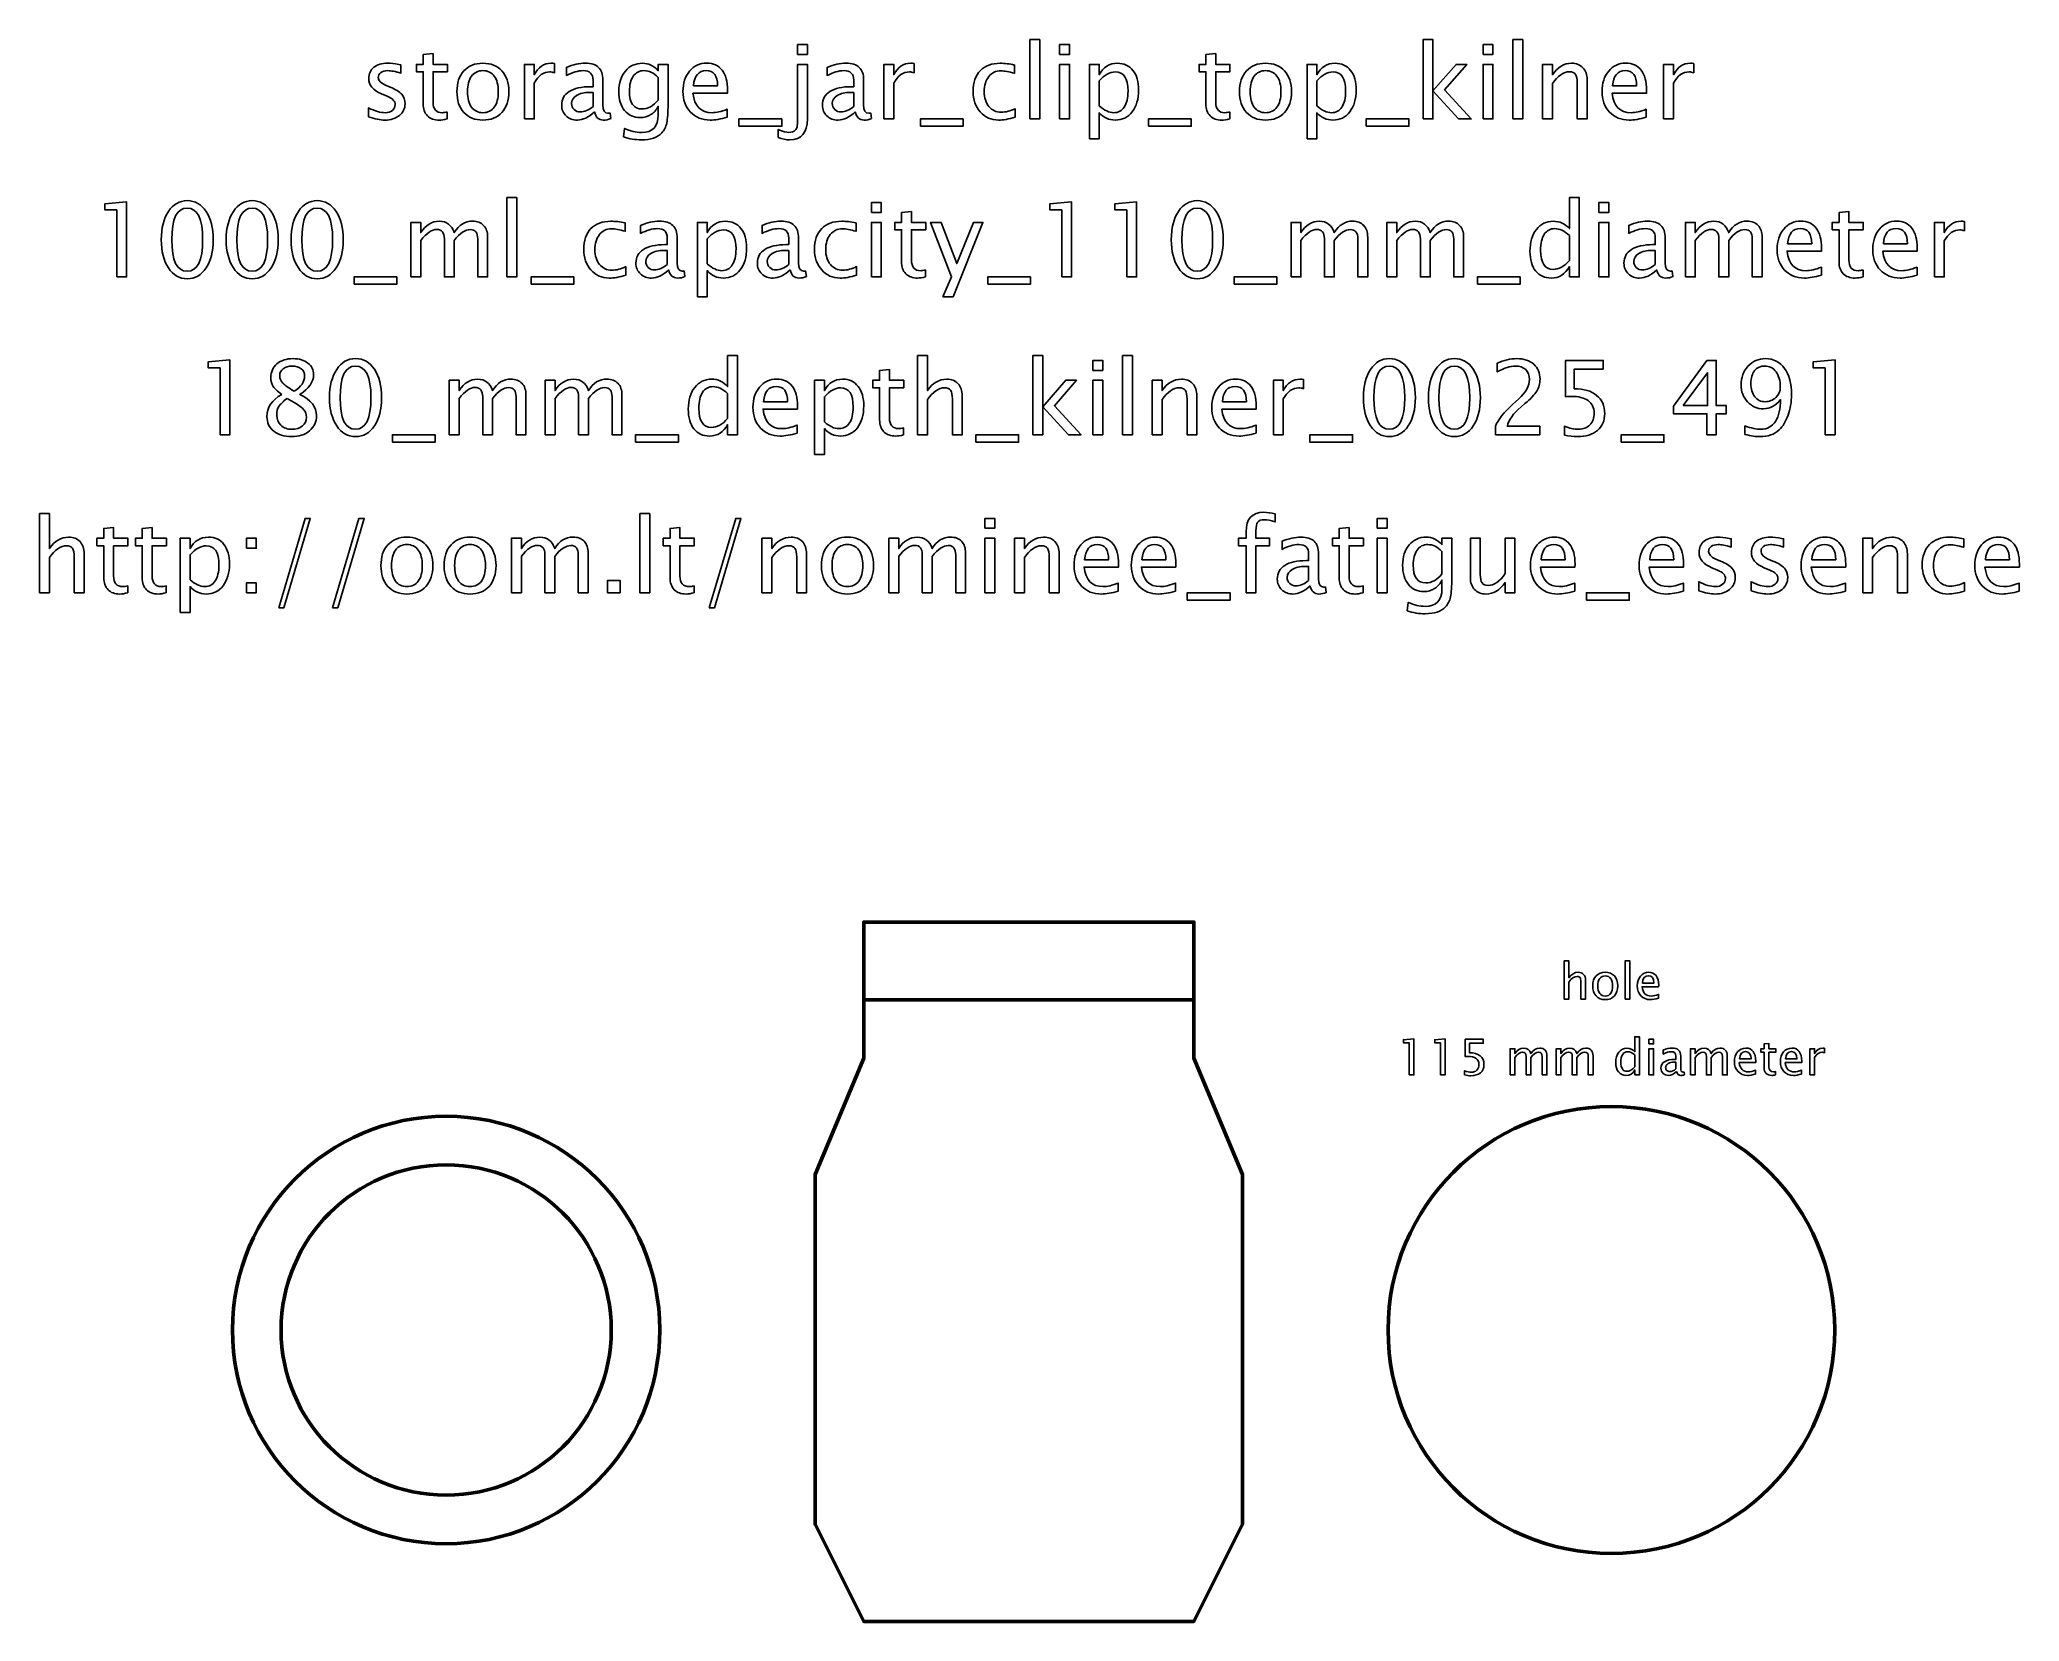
# Model space of a CAD drawing. Header units: centimetres. Extents: x -25.5 to 25.5, y -12 to 28.7.
import ezdxf

# ---------------------------------------------------------------- set-up
doc = ezdxf.new("R2010")
doc.units = ezdxf.units.CM
doc.header["$MEASUREMENT"] = 0
doc.layers.add('Layer 1', color=7, linetype='Continuous')

msp = doc.modelspace()

# ---------------------------------------------------------------- linework, layer by layer
at = {"layer": 'Layer 1', "lineweight": 53}
for centre, major_axis in [((15, -4.5), (0, 5.75)), ((-15, -4.5), (0, 5.5)), ((-15, -4.5), (0, 4.25))]:
    msp.add_ellipse(centre, major_axis=major_axis, ratio=1, dxfattribs=at)
at = {"layer": 'Layer 1'}
for points, knots in [([(-5.95396, 28.32938), (-5.95396, 28.32938), (-5.95396, 28.58338), (-5.95396, 28.58338), (-5.95396, 28.58338), (-5.95396, 28.58338), (-5.69996, 28.58338), (-5.69996, 28.58338), (-5.69996, 28.58338), (-5.69996, 28.58338), (-5.69996, 28.32938), (-5.69996, 28.32938), (-5.69996, 28.32938), (-5.69996, 28.32938), (-5.95396, 28.32938), (-5.95396, 28.32938)], [0, 0, 0, 0, 0.2, 0.2, 0.2, 0.2, 0.4, 0.4, 0.4, 0.4, 0.6, 0.6, 0.6, 0.6, 1, 1, 1, 1]), ([(0.03003, 26.67044), (0.03003, 26.67044), (0.03003, 28.71037), (0.03003, 28.71037), (0.03003, 28.71037), (0.03003, 28.71037), (0.28403, 28.71037), (0.28403, 28.71037), (0.28403, 28.71037), (0.28403, 28.71037), (0.28403, 26.67044), (0.28403, 26.67044), (0.28403, 26.67044), (0.28403, 26.67044), (0.03003, 26.67044), (0.03003, 26.67044)], [0, 0, 0, 0, 0.2, 0.2, 0.2, 0.2, 0.4, 0.4, 0.4, 0.4, 0.6, 0.6, 0.6, 0.6, 1, 1, 1, 1]), ([(0.79467, 28.32938), (0.79467, 28.32938), (0.79467, 28.58338), (0.79467, 28.58338), (0.79467, 28.58338), (0.79467, 28.58338), (1.04867, 28.58338), (1.04867, 28.58338), (1.04867, 28.58338), (1.04867, 28.58338), (1.04867, 28.32938), (1.04867, 28.32938), (1.04867, 28.32938), (1.04867, 28.32938), (0.79467, 28.32938), (0.79467, 28.32938)], [0, 0, 0, 0, 0.2, 0.2, 0.2, 0.2, 0.4, 0.4, 0.4, 0.4, 0.6, 0.6, 0.6, 0.6, 1, 1, 1, 1]), ([(10.15031, 26.67044), (10.15031, 26.67044), (10.15031, 28.71037), (10.15031, 28.71037), (10.15031, 28.71037), (10.15031, 28.71037), (10.40431, 28.71037), (10.40431, 28.71037), (10.40431, 28.71037), (10.40431, 28.71037), (10.40431, 27.39231), (10.40431, 27.39231), (10.40431, 27.39231), (10.40431, 27.39231), (10.99962, 28.07273), (10.99962, 28.07273), (10.99962, 28.07273), (10.99962, 28.07273), (11.27391, 28.07273), (11.27391, 28.07273), (11.27391, 28.07273), (11.27391, 28.07273), (10.70505, 27.41833), (10.70505, 27.41833), (10.70505, 27.41833), (10.70505, 27.41833), (11.39297, 26.67044), (11.39297, 26.67044), (11.39297, 26.67044), (11.39297, 26.67044), (11.06577, 26.67044), (11.06577, 26.67044), (11.06577, 26.67044), (11.06577, 26.67044), (10.40431, 27.38966), (10.40431, 27.38966), (10.40431, 27.38966), (10.40431, 27.38966), (10.40431, 26.67044), (10.40431, 26.67044), (10.40431, 26.67044), (10.40431, 26.67044), (10.15031, 26.67044), (10.15031, 26.67044)], [0, 0, 0, 0, 0.08333333, 0.08333333, 0.08333333, 0.08333333, 0.16666667, 0.16666667, 0.16666667, 0.16666667, 0.25, 0.25, 0.25, 0.25, 0.33333333, 0.33333333, 0.33333333, 0.33333333, 0.41666667, 0.41666667, 0.41666667, 0.41666667, 0.5, 0.5, 0.5, 0.5, 0.58333333, 0.58333333, 0.58333333, 0.58333333, 0.66666667, 0.66666667, 0.66666667, 0.66666667, 0.75, 0.75, 0.75, 0.75, 0.83333333, 0.83333333, 0.83333333, 0.83333333, 1, 1, 1, 1]), ([(11.6968, 28.32938), (11.6968, 28.32938), (11.6968, 28.58338), (11.6968, 28.58338), (11.6968, 28.58338), (11.6968, 28.58338), (11.9508, 28.58338), (11.9508, 28.58338), (11.9508, 28.58338), (11.9508, 28.58338), (11.9508, 28.32938), (11.9508, 28.32938), (11.9508, 28.32938), (11.9508, 28.32938), (11.6968, 28.32938), (11.6968, 28.32938)], [0, 0, 0, 0, 0.2, 0.2, 0.2, 0.2, 0.4, 0.4, 0.4, 0.4, 0.6, 0.6, 0.6, 0.6, 1, 1, 1, 1]), ([(12.46144, 26.67044), (12.46144, 26.67044), (12.46144, 28.71037), (12.46144, 28.71037), (12.46144, 28.71037), (12.46144, 28.71037), (12.71544, 28.71037), (12.71544, 28.71037), (12.71544, 28.71037), (12.71544, 28.71037), (12.71544, 26.67044), (12.71544, 26.67044), (12.71544, 26.67044), (12.71544, 26.67044), (12.46144, 26.67044), (12.46144, 26.67044)], [0, 0, 0, 0, 0.2, 0.2, 0.2, 0.2, 0.4, 0.4, 0.4, 0.4, 0.6, 0.6, 0.6, 0.6, 1, 1, 1, 1]), ([(-17.00073, 26.72071), (-17.00073, 26.72071), (-17.00073, 26.95354), (-17.00073, 26.95354), (-17.00073, 26.95354), (-16.83448, 26.87064), (-16.69029, 26.82919), (-16.56726, 26.82919), (-16.56726, 26.82919), (-16.49405, 26.82919), (-16.4332, 26.84903), (-16.38513, 26.88872), (-16.38513, 26.88872), (-16.33707, 26.92797), (-16.31282, 26.97736), (-16.31282, 27.03689), (-16.31282, 27.03689), (-16.31282, 27.12376), (-16.38028, 27.19564), (-16.51522, 27.25252), (-16.51522, 27.25252), (-16.51522, 27.25252), (-16.66383, 27.31558), (-16.66383, 27.31558), (-16.66383, 27.31558), (-16.88299, 27.40642), (-16.99279, 27.53783), (-16.99279, 27.70849), (-16.99279, 27.70849), (-16.99279, 27.83064), (-16.94958, 27.92677), (-16.86315, 27.99688), (-16.86315, 27.99688), (-16.77672, 28.067), (-16.6581, 28.10183), (-16.50772, 28.10183), (-16.50772, 28.10183), (-16.42967, 28.10183), (-16.33266, 28.09125), (-16.21757, 28.06964), (-16.21757, 28.06964), (-16.21757, 28.06964), (-16.16465, 28.0595), (-16.16465, 28.0595), (-16.16465, 28.0595), (-16.16465, 28.0595), (-16.16465, 27.84783), (-16.16465, 27.84783), (-16.16465, 27.84783), (-16.3062, 27.89017), (-16.41909, 27.91133), (-16.50332, 27.91133), (-16.50332, 27.91133), (-16.5774, 27.91133), (-16.63605, 27.89502), (-16.68059, 27.86283), (-16.68059, 27.86283), (-16.72468, 27.83064), (-16.74673, 27.78742), (-16.74673, 27.73318), (-16.74673, 27.73318), (-16.74673, 27.65689), (-16.685, 27.59207), (-16.56108, 27.5396), (-16.56108, 27.5396), (-16.56108, 27.5396), (-16.43893, 27.488), (-16.43893, 27.488), (-16.43893, 27.488), (-16.30047, 27.42979), (-16.20257, 27.36806), (-16.14525, 27.30323), (-16.14525, 27.30323), (-16.08748, 27.23841), (-16.05882, 27.15727), (-16.05882, 27.06026), (-16.05882, 27.06026), (-16.05882, 26.93723), (-16.10732, 26.83625), (-16.20478, 26.75731), (-16.20478, 26.75731), (-16.30179, 26.67838), (-16.42615, 26.63869), (-16.5774, 26.63869), (-16.5774, 26.63869), (-16.69381, 26.63869), (-16.83448, 26.66603), (-17.00073, 26.72071)], [0, 0, 0, 0, 0.04347826, 0.04347826, 0.04347826, 0.04347826, 0.08695652, 0.08695652, 0.08695652, 0.08695652, 0.13043478, 0.13043478, 0.13043478, 0.13043478, 0.17391304, 0.17391304, 0.17391304, 0.17391304, 0.2173913, 0.2173913, 0.2173913, 0.2173913, 0.26086957, 0.26086957, 0.26086957, 0.26086957, 0.30434783, 0.30434783, 0.30434783, 0.30434783, 0.34782609, 0.34782609, 0.34782609, 0.34782609, 0.39130435, 0.39130435, 0.39130435, 0.39130435, 0.43478261, 0.43478261, 0.43478261, 0.43478261, 0.47826087, 0.47826087, 0.47826087, 0.47826087, 0.52173913, 0.52173913, 0.52173913, 0.52173913, 0.56521739, 0.56521739, 0.56521739, 0.56521739, 0.60869565, 0.60869565, 0.60869565, 0.60869565, 0.65217391, 0.65217391, 0.65217391, 0.65217391, 0.69565217, 0.69565217, 0.69565217, 0.69565217, 0.73913043, 0.73913043, 0.73913043, 0.73913043, 0.7826087, 0.7826087, 0.7826087, 0.7826087, 0.82608696, 0.82608696, 0.82608696, 0.82608696, 0.86956522, 0.86956522, 0.86956522, 0.86956522, 0.91304348, 0.91304348, 0.91304348, 0.91304348, 1, 1, 1, 1]), ([(-14.97447, 26.67088), (-15.05296, 26.64927), (-15.12131, 26.63869), (-15.17908, 26.63869), (-15.17908, 26.63869), (-15.30873, 26.63869), (-15.40971, 26.67573), (-15.48203, 26.74981), (-15.48203, 26.74981), (-15.55479, 26.8239), (-15.59095, 26.92664), (-15.59095, 27.0585), (-15.59095, 27.0585), (-15.59095, 27.0585), (-15.59095, 27.88223), (-15.59095, 27.88223), (-15.59095, 27.88223), (-15.59095, 27.88223), (-15.76645, 27.88223), (-15.76645, 27.88223), (-15.76645, 27.88223), (-15.76645, 27.88223), (-15.76645, 28.07273), (-15.76645, 28.07273), (-15.76645, 28.07273), (-15.76645, 28.07273), (-15.59095, 28.07273), (-15.59095, 28.07273), (-15.59095, 28.07273), (-15.59095, 28.07273), (-15.59095, 28.32629), (-15.59095, 28.32629), (-15.59095, 28.32629), (-15.59095, 28.32629), (-15.33695, 28.35054), (-15.33695, 28.35054), (-15.33695, 28.35054), (-15.33695, 28.35054), (-15.33695, 28.07273), (-15.33695, 28.07273), (-15.33695, 28.07273), (-15.33695, 28.07273), (-14.96918, 28.07273), (-14.96918, 28.07273), (-14.96918, 28.07273), (-14.96918, 28.07273), (-14.96918, 27.88223), (-14.96918, 27.88223), (-14.96918, 27.88223), (-14.96918, 27.88223), (-15.33695, 27.88223), (-15.33695, 27.88223), (-15.33695, 27.88223), (-15.33695, 27.88223), (-15.33695, 27.10436), (-15.33695, 27.10436), (-15.33695, 27.10436), (-15.33695, 26.92091), (-15.25713, 26.82919), (-15.09794, 26.82919), (-15.09794, 26.82919), (-15.06399, 26.82919), (-15.02298, 26.83492), (-14.97447, 26.84595), (-14.97447, 26.84595), (-14.97447, 26.84595), (-14.97447, 26.67088), (-14.97447, 26.67088)], [0, 0, 0, 0, 0.05555556, 0.05555556, 0.05555556, 0.05555556, 0.11111111, 0.11111111, 0.11111111, 0.11111111, 0.16666667, 0.16666667, 0.16666667, 0.16666667, 0.22222222, 0.22222222, 0.22222222, 0.22222222, 0.27777778, 0.27777778, 0.27777778, 0.27777778, 0.33333333, 0.33333333, 0.33333333, 0.33333333, 0.38888889, 0.38888889, 0.38888889, 0.38888889, 0.44444444, 0.44444444, 0.44444444, 0.44444444, 0.5, 0.5, 0.5, 0.5, 0.55555556, 0.55555556, 0.55555556, 0.55555556, 0.61111111, 0.61111111, 0.61111111, 0.61111111, 0.66666667, 0.66666667, 0.66666667, 0.66666667, 0.72222222, 0.72222222, 0.72222222, 0.72222222, 0.77777778, 0.77777778, 0.77777778, 0.77777778, 0.83333333, 0.83333333, 0.83333333, 0.83333333, 0.88888889, 0.88888889, 0.88888889, 0.88888889, 1, 1, 1, 1]), ([(-14.05372, 26.63869), (-14.25965, 26.63869), (-14.42281, 26.70439), (-14.54276, 26.8358), (-14.54276, 26.8358), (-14.66314, 26.96721), (-14.72312, 27.14581), (-14.72312, 27.37114), (-14.72312, 27.37114), (-14.72312, 27.59604), (-14.66314, 27.77419), (-14.54276, 27.90516), (-14.54276, 27.90516), (-14.42281, 28.03613), (-14.25965, 28.10183), (-14.05372, 28.10183), (-14.05372, 28.10183), (-13.84779, 28.10183), (-13.68463, 28.03613), (-13.56468, 27.90516), (-13.56468, 27.90516), (-13.4443, 27.77419), (-13.38433, 27.59604), (-13.38433, 27.37114), (-13.38433, 27.37114), (-13.38433, 27.14581), (-13.4443, 26.96721), (-13.56468, 26.8358), (-13.56468, 26.8358), (-13.68463, 26.70439), (-13.84779, 26.63869), (-14.05372, 26.63869)], [0, 0, 0, 0, 0.11111111, 0.11111111, 0.11111111, 0.11111111, 0.22222222, 0.22222222, 0.22222222, 0.22222222, 0.33333333, 0.33333333, 0.33333333, 0.33333333, 0.44444444, 0.44444444, 0.44444444, 0.44444444, 0.55555556, 0.55555556, 0.55555556, 0.55555556, 0.66666667, 0.66666667, 0.66666667, 0.66666667, 0.77777778, 0.77777778, 0.77777778, 0.77777778, 1, 1, 1, 1]), ([(-12.98657, 26.67044), (-12.98657, 26.67044), (-12.98657, 28.07273), (-12.98657, 28.07273), (-12.98657, 28.07273), (-12.98657, 28.07273), (-12.73257, 28.07273), (-12.73257, 28.07273), (-12.73257, 28.07273), (-12.73257, 28.07273), (-12.73257, 27.80771), (-12.73257, 27.80771), (-12.73257, 27.80771), (-12.63159, 28.00394), (-12.48519, 28.10183), (-12.29292, 28.10183), (-12.29292, 28.10183), (-12.2669, 28.10183), (-12.23956, 28.09963), (-12.21134, 28.09522), (-12.21134, 28.09522), (-12.21134, 28.09522), (-12.21134, 27.85754), (-12.21134, 27.85754), (-12.21134, 27.85754), (-12.25544, 27.87209), (-12.29424, 27.87958), (-12.32776, 27.87958), (-12.32776, 27.87958), (-12.48915, 27.87958), (-12.62409, 27.78433), (-12.73257, 27.59339), (-12.73257, 27.59339), (-12.73257, 27.59339), (-12.73257, 26.67044), (-12.73257, 26.67044), (-12.73257, 26.67044), (-12.73257, 26.67044), (-12.98657, 26.67044), (-12.98657, 26.67044)], [0, 0, 0, 0, 0.09090909, 0.09090909, 0.09090909, 0.09090909, 0.18181818, 0.18181818, 0.18181818, 0.18181818, 0.27272727, 0.27272727, 0.27272727, 0.27272727, 0.36363636, 0.36363636, 0.36363636, 0.36363636, 0.45454545, 0.45454545, 0.45454545, 0.45454545, 0.54545455, 0.54545455, 0.54545455, 0.54545455, 0.63636364, 0.63636364, 0.63636364, 0.63636364, 0.72727273, 0.72727273, 0.72727273, 0.72727273, 0.81818182, 0.81818182, 0.81818182, 0.81818182, 1, 1, 1, 1]), ([(-11.18123, 26.84903), (-11.3338, 26.7088), (-11.48065, 26.63869), (-11.62176, 26.63869), (-11.62176, 26.63869), (-11.73773, 26.63869), (-11.83431, 26.67485), (-11.91059, 26.74761), (-11.91059, 26.74761), (-11.98732, 26.82037), (-12.02569, 26.91209), (-12.02569, 27.02278), (-12.02569, 27.02278), (-12.02569, 27.17579), (-11.96131, 27.29353), (-11.83254, 27.37555), (-11.83254, 27.37555), (-11.70378, 27.45757), (-11.51901, 27.49858), (-11.27824, 27.49858), (-11.27824, 27.49858), (-11.27824, 27.49858), (-11.21871, 27.49858), (-11.21871, 27.49858), (-11.21871, 27.49858), (-11.21871, 27.49858), (-11.21871, 27.66748), (-11.21871, 27.66748), (-11.21871, 27.66748), (-11.21871, 27.8302), (-11.30338, 27.91133), (-11.47315, 27.91133), (-11.47315, 27.91133), (-11.60456, 27.91133), (-11.74832, 27.86988), (-11.90398, 27.78698), (-11.90398, 27.78698), (-11.90398, 27.78698), (-11.90398, 27.996), (-11.90398, 27.996), (-11.90398, 27.996), (-11.73288, 28.06656), (-11.57149, 28.10183), (-11.42023, 28.10183), (-11.42023, 28.10183), (-11.26457, 28.10183), (-11.14948, 28.06656), (-11.07584, 27.99556), (-11.07584, 27.99556), (-11.00175, 27.92456), (-10.96471, 27.8152), (-10.96471, 27.66748), (-10.96471, 27.66748), (-10.96471, 27.66748), (-10.96471, 27.0338), (-10.96471, 27.0338), (-10.96471, 27.0338), (-10.96471, 26.88872), (-10.92017, 26.81596), (-10.83066, 26.81596), (-10.83066, 26.81596), (-10.81963, 26.81596), (-10.80332, 26.81772), (-10.78171, 26.82125), (-10.78171, 26.82125), (-10.78171, 26.82125), (-10.76363, 26.68014), (-10.76363, 26.68014), (-10.76363, 26.68014), (-10.82139, 26.65236), (-10.88489, 26.63869), (-10.95457, 26.63869), (-10.95457, 26.63869), (-11.07319, 26.63869), (-11.1486, 26.7088), (-11.18123, 26.84903)], [0, 0, 0, 0, 0.05, 0.05, 0.05, 0.05, 0.1, 0.1, 0.1, 0.1, 0.15, 0.15, 0.15, 0.15, 0.2, 0.2, 0.2, 0.2, 0.25, 0.25, 0.25, 0.25, 0.3, 0.3, 0.3, 0.3, 0.35, 0.35, 0.35, 0.35, 0.4, 0.4, 0.4, 0.4, 0.45, 0.45, 0.45, 0.45, 0.5, 0.5, 0.5, 0.5, 0.55, 0.55, 0.55, 0.55, 0.6, 0.6, 0.6, 0.6, 0.65, 0.65, 0.65, 0.65, 0.7, 0.7, 0.7, 0.7, 0.75, 0.75, 0.75, 0.75, 0.8, 0.8, 0.8, 0.8, 0.85, 0.85, 0.85, 0.85, 0.9, 0.9, 0.9, 0.9, 1, 1, 1, 1]), ([(-10.43775, 26.20477), (-10.43775, 26.20477), (-10.40776, 26.42438), (-10.40776, 26.42438), (-10.40776, 26.42438), (-10.26048, 26.35559), (-10.11452, 26.32119), (-9.97032, 26.32119), (-9.97032, 26.32119), (-9.68413, 26.32119), (-9.54081, 26.47288), (-9.54081, 26.77583), (-9.54081, 26.77583), (-9.54081, 26.77583), (-9.54081, 26.99632), (-9.54081, 26.99632), (-9.54081, 26.99632), (-9.58491, 26.90327), (-9.64753, 26.83139), (-9.72911, 26.7798), (-9.72911, 26.7798), (-9.81069, 26.72821), (-9.90153, 26.70219), (-10.00163, 26.70219), (-10.00163, 26.70219), (-10.1714, 26.70219), (-10.3059, 26.76304), (-10.40512, 26.88475), (-10.40512, 26.88475), (-10.50434, 27.00646), (-10.55417, 27.17138), (-10.55417, 27.37952), (-10.55417, 27.37952), (-10.55417, 27.59251), (-10.49772, 27.76625), (-10.38483, 27.90075), (-10.38483, 27.90075), (-10.2715, 28.03481), (-10.12554, 28.10183), (-9.94607, 28.10183), (-9.94607, 28.10183), (-9.78908, 28.10183), (-9.6537, 28.03833), (-9.54081, 27.91089), (-9.54081, 27.91089), (-9.54081, 27.91089), (-9.54081, 28.07273), (-9.54081, 28.07273), (-9.54081, 28.07273), (-9.54081, 28.07273), (-9.28681, 28.07273), (-9.28681, 28.07273), (-9.28681, 28.07273), (-9.28681, 28.07273), (-9.28681, 27.0532), (-9.28681, 27.0532), (-9.28681, 27.0532), (-9.28681, 26.83404), (-9.29828, 26.67176), (-9.32121, 26.56637), (-9.32121, 26.56637), (-9.3437, 26.46098), (-9.38691, 26.37455), (-9.44953, 26.30752), (-9.44953, 26.30752), (-9.56066, 26.18978), (-9.7344, 26.13069), (-9.97032, 26.13069), (-9.97032, 26.13069), (-10.13216, 26.13069), (-10.28782, 26.15539), (-10.43775, 26.20477)], [0, 0, 0, 0, 0.05263158, 0.05263158, 0.05263158, 0.05263158, 0.10526316, 0.10526316, 0.10526316, 0.10526316, 0.15789474, 0.15789474, 0.15789474, 0.15789474, 0.21052632, 0.21052632, 0.21052632, 0.21052632, 0.26315789, 0.26315789, 0.26315789, 0.26315789, 0.31578947, 0.31578947, 0.31578947, 0.31578947, 0.36842105, 0.36842105, 0.36842105, 0.36842105, 0.42105263, 0.42105263, 0.42105263, 0.42105263, 0.47368421, 0.47368421, 0.47368421, 0.47368421, 0.52631579, 0.52631579, 0.52631579, 0.52631579, 0.57894737, 0.57894737, 0.57894737, 0.57894737, 0.63157895, 0.63157895, 0.63157895, 0.63157895, 0.68421053, 0.68421053, 0.68421053, 0.68421053, 0.73684211, 0.73684211, 0.73684211, 0.73684211, 0.78947368, 0.78947368, 0.78947368, 0.78947368, 0.84210526, 0.84210526, 0.84210526, 0.84210526, 0.89473684, 0.89473684, 0.89473684, 0.89473684, 1, 1, 1, 1]), ([(-7.76414, 26.71542), (-7.9348, 26.66427), (-8.08076, 26.63869), (-8.20247, 26.63869), (-8.20247, 26.63869), (-8.41017, 26.63869), (-8.57906, 26.70748), (-8.70914, 26.84462), (-8.70914, 26.84462), (-8.83923, 26.98177), (-8.9045, 27.15948), (-8.9045, 27.3782), (-8.9045, 27.3782), (-8.9045, 27.59031), (-8.84717, 27.76449), (-8.73208, 27.90075), (-8.73208, 27.90075), (-8.61698, 28.03657), (-8.4697, 28.10448), (-8.29022, 28.10448), (-8.29022, 28.10448), (-8.12045, 28.10448), (-7.98904, 28.04407), (-7.89643, 27.92324), (-7.89643, 27.92324), (-7.80383, 27.80241), (-7.75753, 27.63132), (-7.75753, 27.40951), (-7.75753, 27.40951), (-7.75753, 27.40951), (-7.75885, 27.3319), (-7.75885, 27.3319), (-7.75885, 27.3319), (-7.75885, 27.3319), (-8.6452, 27.3319), (-8.6452, 27.3319), (-8.6452, 27.3319), (-8.60816, 26.99676), (-8.44456, 26.82919), (-8.15484, 26.82919), (-8.15484, 26.82919), (-8.04857, 26.82919), (-7.91848, 26.85918), (-7.76414, 26.91915), (-7.76414, 26.91915), (-7.76414, 26.91915), (-7.76414, 26.71542), (-7.76414, 26.71542)], [0, 0, 0, 0, 0.07692308, 0.07692308, 0.07692308, 0.07692308, 0.15384615, 0.15384615, 0.15384615, 0.15384615, 0.23076923, 0.23076923, 0.23076923, 0.23076923, 0.30769231, 0.30769231, 0.30769231, 0.30769231, 0.38461538, 0.38461538, 0.38461538, 0.38461538, 0.46153846, 0.46153846, 0.46153846, 0.46153846, 0.53846154, 0.53846154, 0.53846154, 0.53846154, 0.61538462, 0.61538462, 0.61538462, 0.61538462, 0.69230769, 0.69230769, 0.69230769, 0.69230769, 0.76923077, 0.76923077, 0.76923077, 0.76923077, 0.84615385, 0.84615385, 0.84615385, 0.84615385, 1, 1, 1, 1]), ([(-6.44873, 26.19419), (-6.44873, 26.19419), (-6.44873, 26.39792), (-6.44873, 26.39792), (-6.44873, 26.39792), (-6.32966, 26.34677), (-6.23882, 26.32119), (-6.17665, 26.32119), (-6.17665, 26.32119), (-6.10609, 26.32119), (-6.05097, 26.34015), (-6.01217, 26.37808), (-6.01217, 26.37808), (-5.98615, 26.40365), (-5.97027, 26.4332), (-5.96366, 26.46583), (-5.96366, 26.46583), (-5.95704, 26.49846), (-5.95396, 26.56681), (-5.95396, 26.67088), (-5.95396, 26.67088), (-5.95396, 26.67088), (-5.95396, 28.07273), (-5.95396, 28.07273), (-5.95396, 28.07273), (-5.95396, 28.07273), (-5.69996, 28.07273), (-5.69996, 28.07273), (-5.69996, 28.07273), (-5.69996, 28.07273), (-5.69996, 26.67132), (-5.69996, 26.67132), (-5.69996, 26.67132), (-5.69996, 26.31105), (-5.85209, 26.13069), (-6.1568, 26.13069), (-6.1568, 26.13069), (-6.2472, 26.13069), (-6.34466, 26.15186), (-6.44873, 26.19419)], [0, 0, 0, 0, 0.09090909, 0.09090909, 0.09090909, 0.09090909, 0.18181818, 0.18181818, 0.18181818, 0.18181818, 0.27272727, 0.27272727, 0.27272727, 0.27272727, 0.36363636, 0.36363636, 0.36363636, 0.36363636, 0.45454545, 0.45454545, 0.45454545, 0.45454545, 0.54545455, 0.54545455, 0.54545455, 0.54545455, 0.63636364, 0.63636364, 0.63636364, 0.63636364, 0.72727273, 0.72727273, 0.72727273, 0.72727273, 0.81818182, 0.81818182, 0.81818182, 0.81818182, 1, 1, 1, 1]), ([(-4.46877, 26.84903), (-4.62134, 26.7088), (-4.76819, 26.63869), (-4.9093, 26.63869), (-4.9093, 26.63869), (-5.02527, 26.63869), (-5.12185, 26.67485), (-5.19813, 26.74761), (-5.19813, 26.74761), (-5.27486, 26.82037), (-5.31323, 26.91209), (-5.31323, 27.02278), (-5.31323, 27.02278), (-5.31323, 27.17579), (-5.24885, 27.29353), (-5.12008, 27.37555), (-5.12008, 27.37555), (-4.99132, 27.45757), (-4.80655, 27.49858), (-4.56578, 27.49858), (-4.56578, 27.49858), (-4.56578, 27.49858), (-4.50625, 27.49858), (-4.50625, 27.49858), (-4.50625, 27.49858), (-4.50625, 27.49858), (-4.50625, 27.66748), (-4.50625, 27.66748), (-4.50625, 27.66748), (-4.50625, 27.8302), (-4.59092, 27.91133), (-4.76069, 27.91133), (-4.76069, 27.91133), (-4.8921, 27.91133), (-5.03586, 27.86988), (-5.19152, 27.78698), (-5.19152, 27.78698), (-5.19152, 27.78698), (-5.19152, 27.996), (-5.19152, 27.996), (-5.19152, 27.996), (-5.02042, 28.06656), (-4.85903, 28.10183), (-4.70777, 28.10183), (-4.70777, 28.10183), (-4.55211, 28.10183), (-4.43702, 28.06656), (-4.36338, 27.99556), (-4.36338, 27.99556), (-4.28929, 27.92456), (-4.25225, 27.8152), (-4.25225, 27.66748), (-4.25225, 27.66748), (-4.25225, 27.66748), (-4.25225, 27.0338), (-4.25225, 27.0338), (-4.25225, 27.0338), (-4.25225, 26.88872), (-4.20771, 26.81596), (-4.1182, 26.81596), (-4.1182, 26.81596), (-4.10717, 26.81596), (-4.09086, 26.81772), (-4.06925, 26.82125), (-4.06925, 26.82125), (-4.06925, 26.82125), (-4.05117, 26.68014), (-4.05117, 26.68014), (-4.05117, 26.68014), (-4.10893, 26.65236), (-4.17243, 26.63869), (-4.24211, 26.63869), (-4.24211, 26.63869), (-4.36073, 26.63869), (-4.43614, 26.7088), (-4.46877, 26.84903)], [0, 0, 0, 0, 0.05, 0.05, 0.05, 0.05, 0.1, 0.1, 0.1, 0.1, 0.15, 0.15, 0.15, 0.15, 0.2, 0.2, 0.2, 0.2, 0.25, 0.25, 0.25, 0.25, 0.3, 0.3, 0.3, 0.3, 0.35, 0.35, 0.35, 0.35, 0.4, 0.4, 0.4, 0.4, 0.45, 0.45, 0.45, 0.45, 0.5, 0.5, 0.5, 0.5, 0.55, 0.55, 0.55, 0.55, 0.6, 0.6, 0.6, 0.6, 0.65, 0.65, 0.65, 0.65, 0.7, 0.7, 0.7, 0.7, 0.75, 0.75, 0.75, 0.75, 0.8, 0.8, 0.8, 0.8, 0.85, 0.85, 0.85, 0.85, 0.9, 0.9, 0.9, 0.9, 1, 1, 1, 1]), ([(-3.73058, 26.67044), (-3.73058, 26.67044), (-3.73058, 28.07273), (-3.73058, 28.07273), (-3.73058, 28.07273), (-3.73058, 28.07273), (-3.47658, 28.07273), (-3.47658, 28.07273), (-3.47658, 28.07273), (-3.47658, 28.07273), (-3.47658, 27.80771), (-3.47658, 27.80771), (-3.47658, 27.80771), (-3.3756, 28.00394), (-3.2292, 28.10183), (-3.03693, 28.10183), (-3.03693, 28.10183), (-3.01091, 28.10183), (-2.98357, 28.09963), (-2.95535, 28.09522), (-2.95535, 28.09522), (-2.95535, 28.09522), (-2.95535, 27.85754), (-2.95535, 27.85754), (-2.95535, 27.85754), (-2.99945, 27.87209), (-3.03825, 27.87958), (-3.07177, 27.87958), (-3.07177, 27.87958), (-3.23316, 27.87958), (-3.3681, 27.78433), (-3.47658, 27.59339), (-3.47658, 27.59339), (-3.47658, 27.59339), (-3.47658, 26.67044), (-3.47658, 26.67044), (-3.47658, 26.67044), (-3.47658, 26.67044), (-3.73058, 26.67044), (-3.73058, 26.67044)], [0, 0, 0, 0, 0.09090909, 0.09090909, 0.09090909, 0.09090909, 0.18181818, 0.18181818, 0.18181818, 0.18181818, 0.27272727, 0.27272727, 0.27272727, 0.27272727, 0.36363636, 0.36363636, 0.36363636, 0.36363636, 0.45454545, 0.45454545, 0.45454545, 0.45454545, 0.54545455, 0.54545455, 0.54545455, 0.54545455, 0.63636364, 0.63636364, 0.63636364, 0.63636364, 0.72727273, 0.72727273, 0.72727273, 0.72727273, 0.81818182, 0.81818182, 0.81818182, 0.81818182, 1, 1, 1, 1]), ([(-0.35141, 26.71277), (-0.5159, 26.66338), (-0.65789, 26.63869), (-0.77739, 26.63869), (-0.77739, 26.63869), (-0.96701, 26.63869), (-1.124, 26.7088), (-1.24879, 26.84859), (-1.24879, 26.84859), (-1.37359, 26.98882), (-1.43621, 27.16565), (-1.43621, 27.37864), (-1.43621, 27.37864), (-1.43621, 27.60618), (-1.37447, 27.78389), (-1.251, 27.91089), (-1.251, 27.91089), (-1.12753, 28.03833), (-0.95511, 28.10183), (-0.73374, 28.10183), (-0.73374, 28.10183), (-0.62482, 28.10183), (-0.50223, 28.08684), (-0.36729, 28.05685), (-0.36729, 28.05685), (-0.36729, 28.05685), (-0.36729, 27.84254), (-0.36729, 27.84254), (-0.36729, 27.84254), (-0.51061, 27.88488), (-0.62746, 27.90604), (-0.71742, 27.90604), (-0.71742, 27.90604), (-0.84795, 27.90604), (-0.95246, 27.85709), (-1.03051, 27.75964), (-1.03051, 27.75964), (-1.10856, 27.66219), (-1.14781, 27.5321), (-1.14781, 27.36982), (-1.14781, 27.36982), (-1.14781, 27.21239), (-1.10724, 27.08539), (-1.02654, 26.98794), (-1.02654, 26.98794), (-0.94584, 26.89093), (-0.84045, 26.84242), (-0.70948, 26.84242), (-0.70948, 26.84242), (-0.59351, 26.84242), (-0.47445, 26.87241), (-0.35141, 26.93238), (-0.35141, 26.93238), (-0.35141, 26.93238), (-0.35141, 26.71277), (-0.35141, 26.71277)], [0, 0, 0, 0, 0.06666667, 0.06666667, 0.06666667, 0.06666667, 0.13333333, 0.13333333, 0.13333333, 0.13333333, 0.2, 0.2, 0.2, 0.2, 0.26666667, 0.26666667, 0.26666667, 0.26666667, 0.33333333, 0.33333333, 0.33333333, 0.33333333, 0.4, 0.4, 0.4, 0.4, 0.46666667, 0.46666667, 0.46666667, 0.46666667, 0.53333333, 0.53333333, 0.53333333, 0.53333333, 0.6, 0.6, 0.6, 0.6, 0.66666667, 0.66666667, 0.66666667, 0.66666667, 0.73333333, 0.73333333, 0.73333333, 0.73333333, 0.8, 0.8, 0.8, 0.8, 0.86666667, 0.86666667, 0.86666667, 0.86666667, 1, 1, 1, 1]), ([(0.79467, 26.67044), (0.79467, 26.67044), (0.79467, 28.07273), (0.79467, 28.07273), (0.79467, 28.07273), (0.79467, 28.07273), (1.04867, 28.07273), (1.04867, 28.07273), (1.04867, 28.07273), (1.04867, 28.07273), (1.04867, 26.67044), (1.04867, 26.67044), (1.04867, 26.67044), (1.04867, 26.67044), (0.79467, 26.67044), (0.79467, 26.67044)], [0, 0, 0, 0, 0.2, 0.2, 0.2, 0.2, 0.4, 0.4, 0.4, 0.4, 0.6, 0.6, 0.6, 0.6, 1, 1, 1, 1]), ([(1.55931, 26.15979), (1.55931, 26.15979), (1.55931, 28.07273), (1.55931, 28.07273), (1.55931, 28.07273), (1.55931, 28.07273), (1.81331, 28.07273), (1.81331, 28.07273), (1.81331, 28.07273), (1.81331, 28.07273), (1.81331, 27.80771), (1.81331, 27.80771), (1.81331, 27.80771), (1.91738, 28.00394), (2.07392, 28.10183), (2.2825, 28.10183), (2.2825, 28.10183), (2.4514, 28.10183), (2.58413, 28.04054), (2.68114, 27.91751), (2.68114, 27.91751), (2.77816, 27.79448), (2.82666, 27.62647), (2.82666, 27.41348), (2.82666, 27.41348), (2.82666, 27.18153), (2.77154, 26.99411), (2.66174, 26.85212), (2.66174, 26.85212), (2.55194, 26.70969), (2.4073, 26.63869), (2.22826, 26.63869), (2.22826, 26.63869), (2.06202, 26.63869), (1.92355, 26.70219), (1.81331, 26.82963), (1.81331, 26.82963), (1.81331, 26.82963), (1.81331, 26.15979), (1.81331, 26.15979), (1.81331, 26.15979), (1.81331, 26.15979), (1.55931, 26.15979), (1.55931, 26.15979)], [0, 0, 0, 0, 0.08333333, 0.08333333, 0.08333333, 0.08333333, 0.16666667, 0.16666667, 0.16666667, 0.16666667, 0.25, 0.25, 0.25, 0.25, 0.33333333, 0.33333333, 0.33333333, 0.33333333, 0.41666667, 0.41666667, 0.41666667, 0.41666667, 0.5, 0.5, 0.5, 0.5, 0.58333333, 0.58333333, 0.58333333, 0.58333333, 0.66666667, 0.66666667, 0.66666667, 0.66666667, 0.75, 0.75, 0.75, 0.75, 0.83333333, 0.83333333, 0.83333333, 0.83333333, 1, 1, 1, 1]), ([(5.17439, 26.67088), (5.0959, 26.64927), (5.02755, 26.63869), (4.96978, 26.63869), (4.96978, 26.63869), (4.84013, 26.63869), (4.73915, 26.67573), (4.66683, 26.74981), (4.66683, 26.74981), (4.59407, 26.8239), (4.55791, 26.92664), (4.55791, 27.0585), (4.55791, 27.0585), (4.55791, 27.0585), (4.55791, 27.88223), (4.55791, 27.88223), (4.55791, 27.88223), (4.55791, 27.88223), (4.38241, 27.88223), (4.38241, 27.88223), (4.38241, 27.88223), (4.38241, 27.88223), (4.38241, 28.07273), (4.38241, 28.07273), (4.38241, 28.07273), (4.38241, 28.07273), (4.55791, 28.07273), (4.55791, 28.07273), (4.55791, 28.07273), (4.55791, 28.07273), (4.55791, 28.32629), (4.55791, 28.32629), (4.55791, 28.32629), (4.55791, 28.32629), (4.81191, 28.35054), (4.81191, 28.35054), (4.81191, 28.35054), (4.81191, 28.35054), (4.81191, 28.07273), (4.81191, 28.07273), (4.81191, 28.07273), (4.81191, 28.07273), (5.17968, 28.07273), (5.17968, 28.07273), (5.17968, 28.07273), (5.17968, 28.07273), (5.17968, 27.88223), (5.17968, 27.88223), (5.17968, 27.88223), (5.17968, 27.88223), (4.81191, 27.88223), (4.81191, 27.88223), (4.81191, 27.88223), (4.81191, 27.88223), (4.81191, 27.10436), (4.81191, 27.10436), (4.81191, 27.10436), (4.81191, 26.92091), (4.89173, 26.82919), (5.05092, 26.82919), (5.05092, 26.82919), (5.08487, 26.82919), (5.12588, 26.83492), (5.17439, 26.84595), (5.17439, 26.84595), (5.17439, 26.84595), (5.17439, 26.67088), (5.17439, 26.67088)], [0, 0, 0, 0, 0.05555556, 0.05555556, 0.05555556, 0.05555556, 0.11111111, 0.11111111, 0.11111111, 0.11111111, 0.16666667, 0.16666667, 0.16666667, 0.16666667, 0.22222222, 0.22222222, 0.22222222, 0.22222222, 0.27777778, 0.27777778, 0.27777778, 0.27777778, 0.33333333, 0.33333333, 0.33333333, 0.33333333, 0.38888889, 0.38888889, 0.38888889, 0.38888889, 0.44444444, 0.44444444, 0.44444444, 0.44444444, 0.5, 0.5, 0.5, 0.5, 0.55555556, 0.55555556, 0.55555556, 0.55555556, 0.61111111, 0.61111111, 0.61111111, 0.61111111, 0.66666667, 0.66666667, 0.66666667, 0.66666667, 0.72222222, 0.72222222, 0.72222222, 0.72222222, 0.77777778, 0.77777778, 0.77777778, 0.77777778, 0.83333333, 0.83333333, 0.83333333, 0.83333333, 0.88888889, 0.88888889, 0.88888889, 0.88888889, 1, 1, 1, 1]), ([(6.09514, 26.63869), (5.88921, 26.63869), (5.72605, 26.70439), (5.6061, 26.8358), (5.6061, 26.8358), (5.48572, 26.96721), (5.42574, 27.14581), (5.42574, 27.37114), (5.42574, 27.37114), (5.42574, 27.59604), (5.48572, 27.77419), (5.6061, 27.90516), (5.6061, 27.90516), (5.72605, 28.03613), (5.88921, 28.10183), (6.09514, 28.10183), (6.09514, 28.10183), (6.30107, 28.10183), (6.46423, 28.03613), (6.58418, 27.90516), (6.58418, 27.90516), (6.70456, 27.77419), (6.76453, 27.59604), (6.76453, 27.37114), (6.76453, 27.37114), (6.76453, 27.14581), (6.70456, 26.96721), (6.58418, 26.8358), (6.58418, 26.8358), (6.46423, 26.70439), (6.30107, 26.63869), (6.09514, 26.63869)], [0, 0, 0, 0, 0.11111111, 0.11111111, 0.11111111, 0.11111111, 0.22222222, 0.22222222, 0.22222222, 0.22222222, 0.33333333, 0.33333333, 0.33333333, 0.33333333, 0.44444444, 0.44444444, 0.44444444, 0.44444444, 0.55555556, 0.55555556, 0.55555556, 0.55555556, 0.66666667, 0.66666667, 0.66666667, 0.66666667, 0.77777778, 0.77777778, 0.77777778, 0.77777778, 1, 1, 1, 1]), ([(7.16229, 26.15979), (7.16229, 26.15979), (7.16229, 28.07273), (7.16229, 28.07273), (7.16229, 28.07273), (7.16229, 28.07273), (7.41629, 28.07273), (7.41629, 28.07273), (7.41629, 28.07273), (7.41629, 28.07273), (7.41629, 27.80771), (7.41629, 27.80771), (7.41629, 27.80771), (7.52036, 28.00394), (7.6769, 28.10183), (7.88548, 28.10183), (7.88548, 28.10183), (8.05438, 28.10183), (8.18711, 28.04054), (8.28412, 27.91751), (8.28412, 27.91751), (8.38114, 27.79448), (8.42964, 27.62647), (8.42964, 27.41348), (8.42964, 27.41348), (8.42964, 27.18153), (8.37452, 26.99411), (8.26472, 26.85212), (8.26472, 26.85212), (8.15492, 26.70969), (8.01028, 26.63869), (7.83124, 26.63869), (7.83124, 26.63869), (7.665, 26.63869), (7.52653, 26.70219), (7.41629, 26.82963), (7.41629, 26.82963), (7.41629, 26.82963), (7.41629, 26.15979), (7.41629, 26.15979), (7.41629, 26.15979), (7.41629, 26.15979), (7.16229, 26.15979), (7.16229, 26.15979)], [0, 0, 0, 0, 0.08333333, 0.08333333, 0.08333333, 0.08333333, 0.16666667, 0.16666667, 0.16666667, 0.16666667, 0.25, 0.25, 0.25, 0.25, 0.33333333, 0.33333333, 0.33333333, 0.33333333, 0.41666667, 0.41666667, 0.41666667, 0.41666667, 0.5, 0.5, 0.5, 0.5, 0.58333333, 0.58333333, 0.58333333, 0.58333333, 0.66666667, 0.66666667, 0.66666667, 0.66666667, 0.75, 0.75, 0.75, 0.75, 0.83333333, 0.83333333, 0.83333333, 0.83333333, 1, 1, 1, 1]), ([(11.6968, 26.67044), (11.6968, 26.67044), (11.6968, 28.07273), (11.6968, 28.07273), (11.6968, 28.07273), (11.6968, 28.07273), (11.9508, 28.07273), (11.9508, 28.07273), (11.9508, 28.07273), (11.9508, 28.07273), (11.9508, 26.67044), (11.9508, 26.67044), (11.9508, 26.67044), (11.9508, 26.67044), (11.6968, 26.67044), (11.6968, 26.67044)], [0, 0, 0, 0, 0.2, 0.2, 0.2, 0.2, 0.4, 0.4, 0.4, 0.4, 0.6, 0.6, 0.6, 0.6, 1, 1, 1, 1]), ([(13.22608, 26.67044), (13.22608, 26.67044), (13.22608, 28.07273), (13.22608, 28.07273), (13.22608, 28.07273), (13.22608, 28.07273), (13.48008, 28.07273), (13.48008, 28.07273), (13.48008, 28.07273), (13.48008, 28.07273), (13.48008, 27.80771), (13.48008, 27.80771), (13.48008, 27.80771), (13.61458, 28.00394), (13.7795, 28.10183), (13.97441, 28.10183), (13.97441, 28.10183), (14.097, 28.10183), (14.19445, 28.06347), (14.26633, 27.9863), (14.26633, 27.9863), (14.33821, 27.90957), (14.37437, 27.80594), (14.37437, 27.6763), (14.37437, 27.6763), (14.37437, 27.6763), (14.37437, 26.67044), (14.37437, 26.67044), (14.37437, 26.67044), (14.37437, 26.67044), (14.12037, 26.67044), (14.12037, 26.67044), (14.12037, 26.67044), (14.12037, 26.67044), (14.12037, 27.59339), (14.12037, 27.59339), (14.12037, 27.59339), (14.12037, 27.69746), (14.10494, 27.77155), (14.07451, 27.81564), (14.07451, 27.81564), (14.04364, 27.86018), (13.99293, 27.88223), (13.92193, 27.88223), (13.92193, 27.88223), (13.76583, 27.88223), (13.61854, 27.78037), (13.48008, 27.57664), (13.48008, 27.57664), (13.48008, 27.57664), (13.48008, 26.67044), (13.48008, 26.67044), (13.48008, 26.67044), (13.48008, 26.67044), (13.22608, 26.67044), (13.22608, 26.67044)], [0, 0, 0, 0, 0.06666667, 0.06666667, 0.06666667, 0.06666667, 0.13333333, 0.13333333, 0.13333333, 0.13333333, 0.2, 0.2, 0.2, 0.2, 0.26666667, 0.26666667, 0.26666667, 0.26666667, 0.33333333, 0.33333333, 0.33333333, 0.33333333, 0.4, 0.4, 0.4, 0.4, 0.46666667, 0.46666667, 0.46666667, 0.46666667, 0.53333333, 0.53333333, 0.53333333, 0.53333333, 0.6, 0.6, 0.6, 0.6, 0.66666667, 0.66666667, 0.66666667, 0.66666667, 0.73333333, 0.73333333, 0.73333333, 0.73333333, 0.8, 0.8, 0.8, 0.8, 0.86666667, 0.86666667, 0.86666667, 0.86666667, 1, 1, 1, 1]), ([(15.89749, 26.71542), (15.72683, 26.66427), (15.58087, 26.63869), (15.45916, 26.63869), (15.45916, 26.63869), (15.25146, 26.63869), (15.08257, 26.70748), (14.95249, 26.84462), (14.95249, 26.84462), (14.8224, 26.98177), (14.75713, 27.15948), (14.75713, 27.3782), (14.75713, 27.3782), (14.75713, 27.59031), (14.81446, 27.76449), (14.92955, 27.90075), (14.92955, 27.90075), (15.04465, 28.03657), (15.19193, 28.10448), (15.37141, 28.10448), (15.37141, 28.10448), (15.54118, 28.10448), (15.67259, 28.04407), (15.7652, 27.92324), (15.7652, 27.92324), (15.8578, 27.80241), (15.9041, 27.63132), (15.9041, 27.40951), (15.9041, 27.40951), (15.9041, 27.40951), (15.90278, 27.3319), (15.90278, 27.3319), (15.90278, 27.3319), (15.90278, 27.3319), (15.01643, 27.3319), (15.01643, 27.3319), (15.01643, 27.3319), (15.05347, 26.99676), (15.21707, 26.82919), (15.50679, 26.82919), (15.50679, 26.82919), (15.61306, 26.82919), (15.74315, 26.85918), (15.89749, 26.91915), (15.89749, 26.91915), (15.89749, 26.91915), (15.89749, 26.71542), (15.89749, 26.71542)], [0, 0, 0, 0, 0.07692308, 0.07692308, 0.07692308, 0.07692308, 0.15384615, 0.15384615, 0.15384615, 0.15384615, 0.23076923, 0.23076923, 0.23076923, 0.23076923, 0.30769231, 0.30769231, 0.30769231, 0.30769231, 0.38461538, 0.38461538, 0.38461538, 0.38461538, 0.46153846, 0.46153846, 0.46153846, 0.46153846, 0.53846154, 0.53846154, 0.53846154, 0.53846154, 0.61538462, 0.61538462, 0.61538462, 0.61538462, 0.69230769, 0.69230769, 0.69230769, 0.69230769, 0.76923077, 0.76923077, 0.76923077, 0.76923077, 0.84615385, 0.84615385, 0.84615385, 0.84615385, 1, 1, 1, 1]), ([(16.34243, 26.67044), (16.34243, 26.67044), (16.34243, 28.07273), (16.34243, 28.07273), (16.34243, 28.07273), (16.34243, 28.07273), (16.59643, 28.07273), (16.59643, 28.07273), (16.59643, 28.07273), (16.59643, 28.07273), (16.59643, 27.80771), (16.59643, 27.80771), (16.59643, 27.80771), (16.69741, 28.00394), (16.84381, 28.10183), (17.03608, 28.10183), (17.03608, 28.10183), (17.0621, 28.10183), (17.08944, 28.09963), (17.11766, 28.09522), (17.11766, 28.09522), (17.11766, 28.09522), (17.11766, 27.85754), (17.11766, 27.85754), (17.11766, 27.85754), (17.07356, 27.87209), (17.03476, 27.87958), (17.00124, 27.87958), (17.00124, 27.87958), (16.83985, 27.87958), (16.70491, 27.78433), (16.59643, 27.59339), (16.59643, 27.59339), (16.59643, 27.59339), (16.59643, 26.67044), (16.59643, 26.67044), (16.59643, 26.67044), (16.59643, 26.67044), (16.34243, 26.67044), (16.34243, 26.67044)], [0, 0, 0, 0, 0.09090909, 0.09090909, 0.09090909, 0.09090909, 0.18181818, 0.18181818, 0.18181818, 0.18181818, 0.27272727, 0.27272727, 0.27272727, 0.27272727, 0.36363636, 0.36363636, 0.36363636, 0.36363636, 0.45454545, 0.45454545, 0.45454545, 0.45454545, 0.54545455, 0.54545455, 0.54545455, 0.54545455, 0.63636364, 0.63636364, 0.63636364, 0.63636364, 0.72727273, 0.72727273, 0.72727273, 0.72727273, 0.81818182, 0.81818182, 0.81818182, 0.81818182, 1, 1, 1, 1]), ([(-14.05416, 26.82919), (-13.92848, 26.82919), (-13.83059, 26.87637), (-13.76092, 26.97118), (-13.76092, 26.97118), (-13.69168, 27.06555), (-13.65685, 27.19917), (-13.65685, 27.37114), (-13.65685, 27.37114), (-13.65685, 27.54268), (-13.69168, 27.67586), (-13.76092, 27.77022), (-13.76092, 27.77022), (-13.83059, 27.86415), (-13.92848, 27.91133), (-14.05416, 27.91133), (-14.05416, 27.91133), (-14.18028, 27.91133), (-14.27817, 27.86415), (-14.34697, 27.77022), (-14.34697, 27.77022), (-14.4162, 27.67586), (-14.45059, 27.54268), (-14.45059, 27.37114), (-14.45059, 27.37114), (-14.45059, 27.19917), (-14.4162, 27.06555), (-14.34697, 26.97118), (-14.34697, 26.97118), (-14.27817, 26.87637), (-14.18028, 26.82919), (-14.05416, 26.82919)], [0, 0, 0, 0, 0.11111111, 0.11111111, 0.11111111, 0.11111111, 0.22222222, 0.22222222, 0.22222222, 0.22222222, 0.33333333, 0.33333333, 0.33333333, 0.33333333, 0.44444444, 0.44444444, 0.44444444, 0.44444444, 0.55555556, 0.55555556, 0.55555556, 0.55555556, 0.66666667, 0.66666667, 0.66666667, 0.66666667, 0.77777778, 0.77777778, 0.77777778, 0.77777778, 1, 1, 1, 1]), ([(-9.54081, 27.15551), (-9.54081, 27.15551), (-9.54081, 27.73715), (-9.54081, 27.73715), (-9.54081, 27.73715), (-9.65282, 27.85313), (-9.77497, 27.91133), (-9.90682, 27.91133), (-9.90682, 27.91133), (-10.02412, 27.91133), (-10.11584, 27.86459), (-10.18199, 27.77066), (-10.18199, 27.77066), (-10.24857, 27.67718), (-10.28164, 27.54709), (-10.28164, 27.38129), (-10.28164, 27.38129), (-10.28164, 27.07657), (-10.17361, 26.92444), (-9.95709, 26.92444), (-9.95709, 26.92444), (-9.80981, 26.92444), (-9.6709, 27.00161), (-9.54081, 27.15551)], [0, 0, 0, 0, 0.14285714, 0.14285714, 0.14285714, 0.14285714, 0.28571429, 0.28571429, 0.28571429, 0.28571429, 0.42857143, 0.42857143, 0.42857143, 0.42857143, 0.57142857, 0.57142857, 0.57142857, 0.57142857, 0.71428571, 0.71428571, 0.71428571, 0.71428571, 1, 1, 1, 1]), ([(-8.63197, 27.5224), (-8.63197, 27.5224), (-8.01285, 27.5224), (-8.01285, 27.5224), (-8.01285, 27.5224), (-8.01285, 27.78345), (-8.11031, 27.91398), (-8.30477, 27.91398), (-8.30477, 27.91398), (-8.50057, 27.91398), (-8.60949, 27.78345), (-8.63197, 27.5224)], [0, 0, 0, 0, 0.25, 0.25, 0.25, 0.25, 0.5, 0.5, 0.5, 0.5, 1, 1, 1, 1]), ([(1.81331, 27.0047), (1.94428, 26.88784), (2.06907, 26.82919), (2.18769, 26.82919), (2.18769, 26.82919), (2.30455, 26.82919), (2.39495, 26.87814), (2.45845, 26.97559), (2.45845, 26.97559), (2.52239, 27.07305), (2.55414, 27.21019), (2.55414, 27.38746), (2.55414, 27.38746), (2.55414, 27.71554), (2.44566, 27.87958), (2.2287, 27.87958), (2.2287, 27.87958), (2.08671, 27.87958), (1.94825, 27.80286), (1.81331, 27.64896), (1.81331, 27.64896), (1.81331, 27.64896), (1.81331, 27.0047), (1.81331, 27.0047)], [0, 0, 0, 0, 0.14285714, 0.14285714, 0.14285714, 0.14285714, 0.28571429, 0.28571429, 0.28571429, 0.28571429, 0.42857143, 0.42857143, 0.42857143, 0.42857143, 0.57142857, 0.57142857, 0.57142857, 0.57142857, 0.71428571, 0.71428571, 0.71428571, 0.71428571, 1, 1, 1, 1]), ([(6.0947, 26.82919), (6.22038, 26.82919), (6.31827, 26.87637), (6.38794, 26.97118), (6.38794, 26.97118), (6.45718, 27.06555), (6.49201, 27.19917), (6.49201, 27.37114), (6.49201, 27.37114), (6.49201, 27.54268), (6.45718, 27.67586), (6.38794, 27.77022), (6.38794, 27.77022), (6.31827, 27.86415), (6.22038, 27.91133), (6.0947, 27.91133), (6.0947, 27.91133), (5.96858, 27.91133), (5.87069, 27.86415), (5.80189, 27.77022), (5.80189, 27.77022), (5.73266, 27.67586), (5.69827, 27.54268), (5.69827, 27.37114), (5.69827, 27.37114), (5.69827, 27.19917), (5.73266, 27.06555), (5.80189, 26.97118), (5.80189, 26.97118), (5.87069, 26.87637), (5.96858, 26.82919), (6.0947, 26.82919)], [0, 0, 0, 0, 0.11111111, 0.11111111, 0.11111111, 0.11111111, 0.22222222, 0.22222222, 0.22222222, 0.22222222, 0.33333333, 0.33333333, 0.33333333, 0.33333333, 0.44444444, 0.44444444, 0.44444444, 0.44444444, 0.55555556, 0.55555556, 0.55555556, 0.55555556, 0.66666667, 0.66666667, 0.66666667, 0.66666667, 0.77777778, 0.77777778, 0.77777778, 0.77777778, 1, 1, 1, 1]), ([(7.41629, 27.0047), (7.54726, 26.88784), (7.67205, 26.82919), (7.79067, 26.82919), (7.79067, 26.82919), (7.90753, 26.82919), (7.99793, 26.87814), (8.06143, 26.97559), (8.06143, 26.97559), (8.12537, 27.07305), (8.15712, 27.21019), (8.15712, 27.38746), (8.15712, 27.38746), (8.15712, 27.71554), (8.04864, 27.87958), (7.83168, 27.87958), (7.83168, 27.87958), (7.68969, 27.87958), (7.55123, 27.80286), (7.41629, 27.64896), (7.41629, 27.64896), (7.41629, 27.64896), (7.41629, 27.0047), (7.41629, 27.0047)], [0, 0, 0, 0, 0.14285714, 0.14285714, 0.14285714, 0.14285714, 0.28571429, 0.28571429, 0.28571429, 0.28571429, 0.42857143, 0.42857143, 0.42857143, 0.42857143, 0.57142857, 0.57142857, 0.57142857, 0.57142857, 0.71428571, 0.71428571, 0.71428571, 0.71428571, 1, 1, 1, 1]), ([(15.02966, 27.5224), (15.02966, 27.5224), (15.64878, 27.5224), (15.64878, 27.5224), (15.64878, 27.5224), (15.64878, 27.78345), (15.55132, 27.91398), (15.35686, 27.91398), (15.35686, 27.91398), (15.16106, 27.91398), (15.05214, 27.78345), (15.02966, 27.5224)], [0, 0, 0, 0, 0.25, 0.25, 0.25, 0.25, 0.5, 0.5, 0.5, 0.5, 1, 1, 1, 1]), ([(-11.21871, 26.9875), (-11.21871, 26.9875), (-11.21871, 27.34777), (-11.21871, 27.34777), (-11.21871, 27.34777), (-11.21871, 27.34777), (-11.30029, 27.35042), (-11.30029, 27.35042), (-11.30029, 27.35042), (-11.4414, 27.35042), (-11.55517, 27.3244), (-11.64204, 27.27237), (-11.64204, 27.27237), (-11.72847, 27.21989), (-11.77169, 27.15066), (-11.77169, 27.06423), (-11.77169, 27.06423), (-11.77169, 27.00381), (-11.75008, 26.95266), (-11.70731, 26.91077), (-11.70731, 26.91077), (-11.66409, 26.86888), (-11.61162, 26.84771), (-11.54944, 26.84771), (-11.54944, 26.84771), (-11.44361, 26.84771), (-11.33336, 26.89445), (-11.21871, 26.9875)], [0, 0, 0, 0, 0.125, 0.125, 0.125, 0.125, 0.25, 0.25, 0.25, 0.25, 0.375, 0.375, 0.375, 0.375, 0.5, 0.5, 0.5, 0.5, 0.625, 0.625, 0.625, 0.625, 0.75, 0.75, 0.75, 0.75, 1, 1, 1, 1]), ([(-4.50625, 26.9875), (-4.50625, 26.9875), (-4.50625, 27.34777), (-4.50625, 27.34777), (-4.50625, 27.34777), (-4.50625, 27.34777), (-4.58783, 27.35042), (-4.58783, 27.35042), (-4.58783, 27.35042), (-4.72894, 27.35042), (-4.84271, 27.3244), (-4.92958, 27.27237), (-4.92958, 27.27237), (-5.01601, 27.21989), (-5.05923, 27.15066), (-5.05923, 27.06423), (-5.05923, 27.06423), (-5.05923, 27.00381), (-5.03762, 26.95266), (-4.99485, 26.91077), (-4.99485, 26.91077), (-4.95163, 26.86888), (-4.89916, 26.84771), (-4.83698, 26.84771), (-4.83698, 26.84771), (-4.73115, 26.84771), (-4.6209, 26.89445), (-4.50625, 26.9875)], [0, 0, 0, 0, 0.125, 0.125, 0.125, 0.125, 0.25, 0.25, 0.25, 0.25, 0.375, 0.375, 0.375, 0.375, 0.5, 0.5, 0.5, 0.5, 0.625, 0.625, 0.625, 0.625, 0.75, 0.75, 0.75, 0.75, 1, 1, 1, 1]), ([(-7.46208, 26.47994), (-7.46208, 26.47994), (-7.46208, 26.67044), (-7.46208, 26.67044), (-7.46208, 26.67044), (-7.46208, 26.67044), (-6.36141, 26.67044), (-6.36141, 26.67044), (-6.36141, 26.67044), (-6.36141, 26.67044), (-6.36141, 26.47994), (-6.36141, 26.47994), (-6.36141, 26.47994), (-6.36141, 26.47994), (-7.46208, 26.47994), (-7.46208, 26.47994)], [0, 0, 0, 0, 0.2, 0.2, 0.2, 0.2, 0.4, 0.4, 0.4, 0.4, 0.6, 0.6, 0.6, 0.6, 1, 1, 1, 1]), ([(-2.79087, 26.47994), (-2.79087, 26.47994), (-2.79087, 26.67044), (-2.79087, 26.67044), (-2.79087, 26.67044), (-2.79087, 26.67044), (-1.6902, 26.67044), (-1.6902, 26.67044), (-1.6902, 26.67044), (-1.6902, 26.67044), (-1.6902, 26.47994), (-1.6902, 26.47994), (-1.6902, 26.47994), (-1.6902, 26.47994), (-2.79087, 26.47994), (-2.79087, 26.47994)], [0, 0, 0, 0, 0.2, 0.2, 0.2, 0.2, 0.4, 0.4, 0.4, 0.4, 0.6, 0.6, 0.6, 0.6, 1, 1, 1, 1]), ([(3.08154, 26.47994), (3.08154, 26.47994), (3.08154, 26.67044), (3.08154, 26.67044), (3.08154, 26.67044), (3.08154, 26.67044), (4.18221, 26.67044), (4.18221, 26.67044), (4.18221, 26.67044), (4.18221, 26.67044), (4.18221, 26.47994), (4.18221, 26.47994), (4.18221, 26.47994), (4.18221, 26.47994), (3.08154, 26.47994), (3.08154, 26.47994)], [0, 0, 0, 0, 0.2, 0.2, 0.2, 0.2, 0.4, 0.4, 0.4, 0.4, 0.6, 0.6, 0.6, 0.6, 1, 1, 1, 1]), ([(8.68452, 26.47994), (8.68452, 26.47994), (8.68452, 26.67044), (8.68452, 26.67044), (8.68452, 26.67044), (8.68452, 26.67044), (9.78519, 26.67044), (9.78519, 26.67044), (9.78519, 26.67044), (9.78519, 26.67044), (9.78519, 26.47994), (9.78519, 26.47994), (9.78519, 26.47994), (9.78519, 26.47994), (8.68452, 26.47994), (8.68452, 26.47994)], [0, 0, 0, 0, 0.2, 0.2, 0.2, 0.2, 0.4, 0.4, 0.4, 0.4, 0.6, 0.6, 0.6, 0.6, 1, 1, 1, 1]), ([(-23.48192, 22.60468), (-23.48192, 22.60468), (-23.48192, 24.32712), (-23.48192, 24.32712), (-23.48192, 24.32712), (-23.48192, 24.32712), (-23.78619, 24.32712), (-23.78619, 24.32712), (-23.78619, 24.32712), (-23.78619, 24.32712), (-23.78619, 24.48587), (-23.78619, 24.48587), (-23.78619, 24.48587), (-23.78619, 24.48587), (-23.22792, 24.53349), (-23.22792, 24.53349), (-23.22792, 24.53349), (-23.22792, 24.53349), (-23.22792, 22.60468), (-23.22792, 22.60468), (-23.22792, 22.60468), (-23.22792, 22.60468), (-23.48192, 22.60468), (-23.48192, 22.60468)], [0, 0, 0, 0, 0.14285714, 0.14285714, 0.14285714, 0.14285714, 0.28571429, 0.28571429, 0.28571429, 0.28571429, 0.42857143, 0.42857143, 0.42857143, 0.42857143, 0.57142857, 0.57142857, 0.57142857, 0.57142857, 0.71428571, 0.71428571, 0.71428571, 0.71428571, 1, 1, 1, 1]), ([(-21.666, 22.55706), (-21.86664, 22.55706), (-22.02848, 22.64922), (-22.15107, 22.8331), (-22.15107, 22.8331), (-22.2741, 23.01699), (-22.33539, 23.25952), (-22.33539, 23.56115), (-22.33539, 23.56115), (-22.33539, 23.86277), (-22.2741, 24.10531), (-22.15107, 24.28919), (-22.15107, 24.28919), (-22.02848, 24.47308), (-21.86664, 24.56524), (-21.666, 24.56524), (-21.666, 24.56524), (-21.46447, 24.56524), (-21.30264, 24.47352), (-21.18005, 24.29007), (-21.18005, 24.29007), (-21.0579, 24.10663), (-20.9966, 23.86365), (-20.9966, 23.56115), (-20.9966, 23.56115), (-20.9966, 23.25952), (-21.0579, 23.01699), (-21.18005, 22.8331), (-21.18005, 22.8331), (-21.30264, 22.64922), (-21.46447, 22.55706), (-21.666, 22.55706)], [0, 0, 0, 0, 0.11111111, 0.11111111, 0.11111111, 0.11111111, 0.22222222, 0.22222222, 0.22222222, 0.22222222, 0.33333333, 0.33333333, 0.33333333, 0.33333333, 0.44444444, 0.44444444, 0.44444444, 0.44444444, 0.55555556, 0.55555556, 0.55555556, 0.55555556, 0.66666667, 0.66666667, 0.66666667, 0.66666667, 0.77777778, 0.77777778, 0.77777778, 0.77777778, 1, 1, 1, 1]), ([(-19.99295, 22.55706), (-20.19359, 22.55706), (-20.35543, 22.64922), (-20.47802, 22.8331), (-20.47802, 22.8331), (-20.60105, 23.01699), (-20.66234, 23.25952), (-20.66234, 23.56115), (-20.66234, 23.56115), (-20.66234, 23.86277), (-20.60105, 24.10531), (-20.47802, 24.28919), (-20.47802, 24.28919), (-20.35543, 24.47308), (-20.19359, 24.56524), (-19.99295, 24.56524), (-19.99295, 24.56524), (-19.79142, 24.56524), (-19.62959, 24.47352), (-19.507, 24.29007), (-19.507, 24.29007), (-19.38485, 24.10663), (-19.32355, 23.86365), (-19.32355, 23.56115), (-19.32355, 23.56115), (-19.32355, 23.25952), (-19.38485, 23.01699), (-19.507, 22.8331), (-19.507, 22.8331), (-19.62959, 22.64922), (-19.79142, 22.55706), (-19.99295, 22.55706)], [0, 0, 0, 0, 0.11111111, 0.11111111, 0.11111111, 0.11111111, 0.22222222, 0.22222222, 0.22222222, 0.22222222, 0.33333333, 0.33333333, 0.33333333, 0.33333333, 0.44444444, 0.44444444, 0.44444444, 0.44444444, 0.55555556, 0.55555556, 0.55555556, 0.55555556, 0.66666667, 0.66666667, 0.66666667, 0.66666667, 0.77777778, 0.77777778, 0.77777778, 0.77777778, 1, 1, 1, 1]), ([(-18.3199, 22.55706), (-18.52054, 22.55706), (-18.68238, 22.64922), (-18.80497, 22.8331), (-18.80497, 22.8331), (-18.928, 23.01699), (-18.98929, 23.25952), (-18.98929, 23.56115), (-18.98929, 23.56115), (-18.98929, 23.86277), (-18.928, 24.10531), (-18.80497, 24.28919), (-18.80497, 24.28919), (-18.68238, 24.47308), (-18.52054, 24.56524), (-18.3199, 24.56524), (-18.3199, 24.56524), (-18.11837, 24.56524), (-17.95654, 24.47352), (-17.83395, 24.29007), (-17.83395, 24.29007), (-17.7118, 24.10663), (-17.6505, 23.86365), (-17.6505, 23.56115), (-17.6505, 23.56115), (-17.6505, 23.25952), (-17.7118, 23.01699), (-17.83395, 22.8331), (-17.83395, 22.8331), (-17.95654, 22.64922), (-18.11837, 22.55706), (-18.3199, 22.55706)], [0, 0, 0, 0, 0.11111111, 0.11111111, 0.11111111, 0.11111111, 0.22222222, 0.22222222, 0.22222222, 0.22222222, 0.33333333, 0.33333333, 0.33333333, 0.33333333, 0.44444444, 0.44444444, 0.44444444, 0.44444444, 0.55555556, 0.55555556, 0.55555556, 0.55555556, 0.66666667, 0.66666667, 0.66666667, 0.66666667, 0.77777778, 0.77777778, 0.77777778, 0.77777778, 1, 1, 1, 1]), ([(-13.4357, 22.60468), (-13.4357, 22.60468), (-13.4357, 24.64461), (-13.4357, 24.64461), (-13.4357, 24.64461), (-13.4357, 24.64461), (-13.1817, 24.64461), (-13.1817, 24.64461), (-13.1817, 24.64461), (-13.1817, 24.64461), (-13.1817, 22.60468), (-13.1817, 22.60468), (-13.1817, 22.60468), (-13.1817, 22.60468), (-13.4357, 22.60468), (-13.4357, 22.60468)], [0, 0, 0, 0, 0.2, 0.2, 0.2, 0.2, 0.4, 0.4, 0.4, 0.4, 0.6, 0.6, 0.6, 0.6, 1, 1, 1, 1]), ([(-4.05094, 24.26362), (-4.05094, 24.26362), (-4.05094, 24.51762), (-4.05094, 24.51762), (-4.05094, 24.51762), (-4.05094, 24.51762), (-3.79694, 24.51762), (-3.79694, 24.51762), (-3.79694, 24.51762), (-3.79694, 24.51762), (-3.79694, 24.26362), (-3.79694, 24.26362), (-3.79694, 24.26362), (-3.79694, 24.26362), (-4.05094, 24.26362), (-4.05094, 24.26362)], [0, 0, 0, 0, 0.2, 0.2, 0.2, 0.2, 0.4, 0.4, 0.4, 0.4, 0.6, 0.6, 0.6, 0.6, 1, 1, 1, 1]), ([(0.84781, 22.60468), (0.84781, 22.60468), (0.84781, 24.32712), (0.84781, 24.32712), (0.84781, 24.32712), (0.84781, 24.32712), (0.54354, 24.32712), (0.54354, 24.32712), (0.54354, 24.32712), (0.54354, 24.32712), (0.54354, 24.48587), (0.54354, 24.48587), (0.54354, 24.48587), (0.54354, 24.48587), (1.10181, 24.53349), (1.10181, 24.53349), (1.10181, 24.53349), (1.10181, 24.53349), (1.10181, 22.60468), (1.10181, 22.60468), (1.10181, 22.60468), (1.10181, 22.60468), (0.84781, 22.60468), (0.84781, 22.60468)], [0, 0, 0, 0, 0.14285714, 0.14285714, 0.14285714, 0.14285714, 0.28571429, 0.28571429, 0.28571429, 0.28571429, 0.42857143, 0.42857143, 0.42857143, 0.42857143, 0.57142857, 0.57142857, 0.57142857, 0.57142857, 0.71428571, 0.71428571, 0.71428571, 0.71428571, 1, 1, 1, 1]), ([(2.52086, 22.60468), (2.52086, 22.60468), (2.52086, 24.32712), (2.52086, 24.32712), (2.52086, 24.32712), (2.52086, 24.32712), (2.21659, 24.32712), (2.21659, 24.32712), (2.21659, 24.32712), (2.21659, 24.32712), (2.21659, 24.48587), (2.21659, 24.48587), (2.21659, 24.48587), (2.21659, 24.48587), (2.77486, 24.53349), (2.77486, 24.53349), (2.77486, 24.53349), (2.77486, 24.53349), (2.77486, 22.60468), (2.77486, 22.60468), (2.77486, 22.60468), (2.77486, 22.60468), (2.52086, 22.60468), (2.52086, 22.60468)], [0, 0, 0, 0, 0.14285714, 0.14285714, 0.14285714, 0.14285714, 0.28571429, 0.28571429, 0.28571429, 0.28571429, 0.42857143, 0.42857143, 0.42857143, 0.42857143, 0.57142857, 0.57142857, 0.57142857, 0.57142857, 0.71428571, 0.71428571, 0.71428571, 0.71428571, 1, 1, 1, 1]), ([(4.33678, 22.55706), (4.13614, 22.55706), (3.9743, 22.64922), (3.85171, 22.8331), (3.85171, 22.8331), (3.72868, 23.01699), (3.66739, 23.25952), (3.66739, 23.56115), (3.66739, 23.56115), (3.66739, 23.86277), (3.72868, 24.10531), (3.85171, 24.28919), (3.85171, 24.28919), (3.9743, 24.47308), (4.13614, 24.56524), (4.33678, 24.56524), (4.33678, 24.56524), (4.53831, 24.56524), (4.70014, 24.47352), (4.82273, 24.29007), (4.82273, 24.29007), (4.94488, 24.10663), (5.00618, 23.86365), (5.00618, 23.56115), (5.00618, 23.56115), (5.00618, 23.25952), (4.94488, 23.01699), (4.82273, 22.8331), (4.82273, 22.8331), (4.70014, 22.64922), (4.53831, 22.55706), (4.33678, 22.55706)], [0, 0, 0, 0, 0.11111111, 0.11111111, 0.11111111, 0.11111111, 0.22222222, 0.22222222, 0.22222222, 0.22222222, 0.33333333, 0.33333333, 0.33333333, 0.33333333, 0.44444444, 0.44444444, 0.44444444, 0.44444444, 0.55555556, 0.55555556, 0.55555556, 0.55555556, 0.66666667, 0.66666667, 0.66666667, 0.66666667, 0.77777778, 0.77777778, 0.77777778, 0.77777778, 1, 1, 1, 1]), ([(13.91644, 22.60468), (13.91644, 22.60468), (13.91644, 22.86794), (13.91644, 22.86794), (13.91644, 22.86794), (13.81281, 22.67127), (13.65671, 22.57293), (13.44813, 22.57293), (13.44813, 22.57293), (13.27879, 22.57293), (13.14562, 22.63423), (13.04861, 22.75726), (13.04861, 22.75726), (12.95159, 22.88029), (12.90308, 23.0483), (12.90308, 23.26129), (12.90308, 23.26129), (12.90308, 23.49412), (12.95821, 23.68153), (13.06801, 23.82353), (13.06801, 23.82353), (13.17825, 23.96508), (13.32289, 24.03607), (13.50237, 24.03607), (13.50237, 24.03607), (13.66861, 24.03607), (13.80708, 23.97257), (13.91644, 23.84513), (13.91644, 23.84513), (13.91644, 23.84513), (13.91644, 24.64461), (13.91644, 24.64461), (13.91644, 24.64461), (13.91644, 24.64461), (14.17044, 24.64461), (14.17044, 24.64461), (14.17044, 24.64461), (14.17044, 24.64461), (14.17044, 22.60468), (14.17044, 22.60468), (14.17044, 22.60468), (14.17044, 22.60468), (13.91644, 22.60468), (13.91644, 22.60468)], [0, 0, 0, 0, 0.08333333, 0.08333333, 0.08333333, 0.08333333, 0.16666667, 0.16666667, 0.16666667, 0.16666667, 0.25, 0.25, 0.25, 0.25, 0.33333333, 0.33333333, 0.33333333, 0.33333333, 0.41666667, 0.41666667, 0.41666667, 0.41666667, 0.5, 0.5, 0.5, 0.5, 0.58333333, 0.58333333, 0.58333333, 0.58333333, 0.66666667, 0.66666667, 0.66666667, 0.66666667, 0.75, 0.75, 0.75, 0.75, 0.83333333, 0.83333333, 0.83333333, 0.83333333, 1, 1, 1, 1]), ([(14.67932, 24.26362), (14.67932, 24.26362), (14.67932, 24.51762), (14.67932, 24.51762), (14.67932, 24.51762), (14.67932, 24.51762), (14.93332, 24.51762), (14.93332, 24.51762), (14.93332, 24.51762), (14.93332, 24.51762), (14.93332, 24.26362), (14.93332, 24.26362), (14.93332, 24.26362), (14.93332, 24.26362), (14.67932, 24.26362), (14.67932, 24.26362)], [0, 0, 0, 0, 0.2, 0.2, 0.2, 0.2, 0.4, 0.4, 0.4, 0.4, 0.6, 0.6, 0.6, 0.6, 1, 1, 1, 1]), ([(-21.66644, 22.74755), (-21.40141, 22.74755), (-21.26912, 23.01875), (-21.26912, 23.56115), (-21.26912, 23.56115), (-21.26912, 24.10354), (-21.40141, 24.37474), (-21.66644, 24.37474), (-21.66644, 24.37474), (-21.93058, 24.37474), (-22.06287, 24.10354), (-22.06287, 23.56115), (-22.06287, 23.56115), (-22.06287, 23.01875), (-21.93058, 22.74755), (-21.66644, 22.74755)], [0, 0, 0, 0, 0.2, 0.2, 0.2, 0.2, 0.4, 0.4, 0.4, 0.4, 0.6, 0.6, 0.6, 0.6, 1, 1, 1, 1]), ([(-19.99339, 22.74755), (-19.72836, 22.74755), (-19.59607, 23.01875), (-19.59607, 23.56115), (-19.59607, 23.56115), (-19.59607, 24.10354), (-19.72836, 24.37474), (-19.99339, 24.37474), (-19.99339, 24.37474), (-20.25753, 24.37474), (-20.38982, 24.10354), (-20.38982, 23.56115), (-20.38982, 23.56115), (-20.38982, 23.01875), (-20.25753, 22.74755), (-19.99339, 22.74755)], [0, 0, 0, 0, 0.2, 0.2, 0.2, 0.2, 0.4, 0.4, 0.4, 0.4, 0.6, 0.6, 0.6, 0.6, 1, 1, 1, 1]), ([(-18.32034, 22.74755), (-18.05531, 22.74755), (-17.92302, 23.01875), (-17.92302, 23.56115), (-17.92302, 23.56115), (-17.92302, 24.10354), (-18.05531, 24.37474), (-18.32034, 24.37474), (-18.32034, 24.37474), (-18.58448, 24.37474), (-18.71677, 24.10354), (-18.71677, 23.56115), (-18.71677, 23.56115), (-18.71677, 23.01875), (-18.58448, 22.74755), (-18.32034, 22.74755)], [0, 0, 0, 0, 0.2, 0.2, 0.2, 0.2, 0.4, 0.4, 0.4, 0.4, 0.6, 0.6, 0.6, 0.6, 1, 1, 1, 1]), ([(-15.90602, 22.60468), (-15.90602, 22.60468), (-15.90602, 24.00697), (-15.90602, 24.00697), (-15.90602, 24.00697), (-15.90602, 24.00697), (-15.65202, 24.00697), (-15.65202, 24.00697), (-15.65202, 24.00697), (-15.65202, 24.00697), (-15.65202, 23.74195), (-15.65202, 23.74195), (-15.65202, 23.74195), (-15.52811, 23.93818), (-15.36936, 24.03607), (-15.17489, 24.03607), (-15.17489, 24.03607), (-14.98748, 24.03607), (-14.86004, 23.93818), (-14.79213, 23.74195), (-14.79213, 23.74195), (-14.67174, 23.93994), (-14.51475, 24.03872), (-14.32205, 24.03872), (-14.32205, 24.03872), (-14.19902, 24.03872), (-14.10333, 24.00256), (-14.03498, 23.9298), (-14.03498, 23.9298), (-13.96663, 23.85704), (-13.93223, 23.75518), (-13.93223, 23.62421), (-13.93223, 23.62421), (-13.93223, 23.62421), (-13.93223, 22.60468), (-13.93223, 22.60468), (-13.93223, 22.60468), (-13.93223, 22.60468), (-14.18623, 22.60468), (-14.18623, 22.60468), (-14.18623, 22.60468), (-14.18623, 22.60468), (-14.18623, 23.58231), (-14.18623, 23.58231), (-14.18623, 23.58231), (-14.18623, 23.74195), (-14.24973, 23.82176), (-14.37673, 23.82176), (-14.37673, 23.82176), (-14.50858, 23.82176), (-14.64705, 23.72872), (-14.79213, 23.54219), (-14.79213, 23.54219), (-14.79213, 23.54219), (-14.79213, 22.60468), (-14.79213, 22.60468), (-14.79213, 22.60468), (-14.79213, 22.60468), (-15.04613, 22.60468), (-15.04613, 22.60468), (-15.04613, 22.60468), (-15.04613, 22.60468), (-15.04613, 23.5832), (-15.04613, 23.5832), (-15.04613, 23.5832), (-15.04613, 23.74415), (-15.11051, 23.82441), (-15.23971, 23.82441), (-15.23971, 23.82441), (-15.36803, 23.82441), (-15.50562, 23.73092), (-15.65202, 23.54351), (-15.65202, 23.54351), (-15.65202, 23.54351), (-15.65202, 22.60468), (-15.65202, 22.60468), (-15.65202, 22.60468), (-15.65202, 22.60468), (-15.90602, 22.60468), (-15.90602, 22.60468)], [0, 0, 0, 0, 0.04761905, 0.04761905, 0.04761905, 0.04761905, 0.0952381, 0.0952381, 0.0952381, 0.0952381, 0.14285714, 0.14285714, 0.14285714, 0.14285714, 0.19047619, 0.19047619, 0.19047619, 0.19047619, 0.23809524, 0.23809524, 0.23809524, 0.23809524, 0.28571429, 0.28571429, 0.28571429, 0.28571429, 0.33333333, 0.33333333, 0.33333333, 0.33333333, 0.38095238, 0.38095238, 0.38095238, 0.38095238, 0.42857143, 0.42857143, 0.42857143, 0.42857143, 0.47619048, 0.47619048, 0.47619048, 0.47619048, 0.52380952, 0.52380952, 0.52380952, 0.52380952, 0.57142857, 0.57142857, 0.57142857, 0.57142857, 0.61904762, 0.61904762, 0.61904762, 0.61904762, 0.66666667, 0.66666667, 0.66666667, 0.66666667, 0.71428571, 0.71428571, 0.71428571, 0.71428571, 0.76190476, 0.76190476, 0.76190476, 0.76190476, 0.80952381, 0.80952381, 0.80952381, 0.80952381, 0.85714286, 0.85714286, 0.85714286, 0.85714286, 0.9047619, 0.9047619, 0.9047619, 0.9047619, 1, 1, 1, 1]), ([(-10.37448, 22.64701), (-10.53897, 22.59762), (-10.68096, 22.57293), (-10.80046, 22.57293), (-10.80046, 22.57293), (-10.99008, 22.57293), (-11.14707, 22.64304), (-11.27186, 22.78283), (-11.27186, 22.78283), (-11.39666, 22.92306), (-11.45928, 23.09989), (-11.45928, 23.31288), (-11.45928, 23.31288), (-11.45928, 23.54042), (-11.39754, 23.71813), (-11.27407, 23.84513), (-11.27407, 23.84513), (-11.1506, 23.97257), (-10.97818, 24.03607), (-10.75681, 24.03607), (-10.75681, 24.03607), (-10.64789, 24.03607), (-10.5253, 24.02108), (-10.39036, 23.99109), (-10.39036, 23.99109), (-10.39036, 23.99109), (-10.39036, 23.77678), (-10.39036, 23.77678), (-10.39036, 23.77678), (-10.53368, 23.81912), (-10.65053, 23.84028), (-10.74049, 23.84028), (-10.74049, 23.84028), (-10.87102, 23.84028), (-10.97553, 23.79133), (-11.05358, 23.69388), (-11.05358, 23.69388), (-11.13163, 23.59643), (-11.17088, 23.46634), (-11.17088, 23.30406), (-11.17088, 23.30406), (-11.17088, 23.14663), (-11.13031, 23.01963), (-11.04961, 22.92218), (-11.04961, 22.92218), (-10.96891, 22.82517), (-10.86352, 22.77666), (-10.73255, 22.77666), (-10.73255, 22.77666), (-10.61658, 22.77666), (-10.49752, 22.80665), (-10.37448, 22.86662), (-10.37448, 22.86662), (-10.37448, 22.86662), (-10.37448, 22.64701), (-10.37448, 22.64701)], [0, 0, 0, 0, 0.06666667, 0.06666667, 0.06666667, 0.06666667, 0.13333333, 0.13333333, 0.13333333, 0.13333333, 0.2, 0.2, 0.2, 0.2, 0.26666667, 0.26666667, 0.26666667, 0.26666667, 0.33333333, 0.33333333, 0.33333333, 0.33333333, 0.4, 0.4, 0.4, 0.4, 0.46666667, 0.46666667, 0.46666667, 0.46666667, 0.53333333, 0.53333333, 0.53333333, 0.53333333, 0.6, 0.6, 0.6, 0.6, 0.66666667, 0.66666667, 0.66666667, 0.66666667, 0.73333333, 0.73333333, 0.73333333, 0.73333333, 0.8, 0.8, 0.8, 0.8, 0.86666667, 0.86666667, 0.86666667, 0.86666667, 1, 1, 1, 1]), ([(-9.27029, 22.78327), (-9.42286, 22.64304), (-9.56971, 22.57293), (-9.71082, 22.57293), (-9.71082, 22.57293), (-9.82679, 22.57293), (-9.92337, 22.60909), (-9.99965, 22.68185), (-9.99965, 22.68185), (-10.07638, 22.75461), (-10.11475, 22.84633), (-10.11475, 22.95702), (-10.11475, 22.95702), (-10.11475, 23.11003), (-10.05037, 23.22777), (-9.9216, 23.30979), (-9.9216, 23.30979), (-9.79284, 23.39181), (-9.60807, 23.43282), (-9.3673, 23.43282), (-9.3673, 23.43282), (-9.3673, 23.43282), (-9.30777, 23.43282), (-9.30777, 23.43282), (-9.30777, 23.43282), (-9.30777, 23.43282), (-9.30777, 23.60172), (-9.30777, 23.60172), (-9.30777, 23.60172), (-9.30777, 23.76444), (-9.39244, 23.84557), (-9.56221, 23.84557), (-9.56221, 23.84557), (-9.69362, 23.84557), (-9.83738, 23.80412), (-9.99304, 23.72122), (-9.99304, 23.72122), (-9.99304, 23.72122), (-9.99304, 23.93024), (-9.99304, 23.93024), (-9.99304, 23.93024), (-9.82194, 24.0008), (-9.66055, 24.03607), (-9.50929, 24.03607), (-9.50929, 24.03607), (-9.35363, 24.03607), (-9.23854, 24.0008), (-9.1649, 23.9298), (-9.1649, 23.9298), (-9.09081, 23.8588), (-9.05377, 23.74944), (-9.05377, 23.60172), (-9.05377, 23.60172), (-9.05377, 23.60172), (-9.05377, 22.96804), (-9.05377, 22.96804), (-9.05377, 22.96804), (-9.05377, 22.82296), (-9.00923, 22.7502), (-8.91972, 22.7502), (-8.91972, 22.7502), (-8.90869, 22.7502), (-8.89238, 22.75196), (-8.87077, 22.75549), (-8.87077, 22.75549), (-8.87077, 22.75549), (-8.85269, 22.61438), (-8.85269, 22.61438), (-8.85269, 22.61438), (-8.91045, 22.5866), (-8.97395, 22.57293), (-9.04363, 22.57293), (-9.04363, 22.57293), (-9.16225, 22.57293), (-9.23766, 22.64304), (-9.27029, 22.78327)], [0, 0, 0, 0, 0.05, 0.05, 0.05, 0.05, 0.1, 0.1, 0.1, 0.1, 0.15, 0.15, 0.15, 0.15, 0.2, 0.2, 0.2, 0.2, 0.25, 0.25, 0.25, 0.25, 0.3, 0.3, 0.3, 0.3, 0.35, 0.35, 0.35, 0.35, 0.4, 0.4, 0.4, 0.4, 0.45, 0.45, 0.45, 0.45, 0.5, 0.5, 0.5, 0.5, 0.55, 0.55, 0.55, 0.55, 0.6, 0.6, 0.6, 0.6, 0.65, 0.65, 0.65, 0.65, 0.7, 0.7, 0.7, 0.7, 0.75, 0.75, 0.75, 0.75, 0.8, 0.8, 0.8, 0.8, 0.85, 0.85, 0.85, 0.85, 0.9, 0.9, 0.9, 0.9, 1, 1, 1, 1]), ([(-8.5321, 22.09403), (-8.5321, 22.09403), (-8.5321, 24.00697), (-8.5321, 24.00697), (-8.5321, 24.00697), (-8.5321, 24.00697), (-8.2781, 24.00697), (-8.2781, 24.00697), (-8.2781, 24.00697), (-8.2781, 24.00697), (-8.2781, 23.74195), (-8.2781, 23.74195), (-8.2781, 23.74195), (-8.17403, 23.93818), (-8.01749, 24.03607), (-7.80891, 24.03607), (-7.80891, 24.03607), (-7.64001, 24.03607), (-7.50728, 23.97478), (-7.41027, 23.85175), (-7.41027, 23.85175), (-7.31325, 23.72872), (-7.26475, 23.56071), (-7.26475, 23.34772), (-7.26475, 23.34772), (-7.26475, 23.11577), (-7.31987, 22.92835), (-7.42967, 22.78636), (-7.42967, 22.78636), (-7.53947, 22.64393), (-7.68411, 22.57293), (-7.86315, 22.57293), (-7.86315, 22.57293), (-8.02939, 22.57293), (-8.16786, 22.63643), (-8.2781, 22.76387), (-8.2781, 22.76387), (-8.2781, 22.76387), (-8.2781, 22.09403), (-8.2781, 22.09403), (-8.2781, 22.09403), (-8.2781, 22.09403), (-8.5321, 22.09403), (-8.5321, 22.09403)], [0, 0, 0, 0, 0.08333333, 0.08333333, 0.08333333, 0.08333333, 0.16666667, 0.16666667, 0.16666667, 0.16666667, 0.25, 0.25, 0.25, 0.25, 0.33333333, 0.33333333, 0.33333333, 0.33333333, 0.41666667, 0.41666667, 0.41666667, 0.41666667, 0.5, 0.5, 0.5, 0.5, 0.58333333, 0.58333333, 0.58333333, 0.58333333, 0.66666667, 0.66666667, 0.66666667, 0.66666667, 0.75, 0.75, 0.75, 0.75, 0.83333333, 0.83333333, 0.83333333, 0.83333333, 1, 1, 1, 1]), ([(-6.14424, 22.78327), (-6.29681, 22.64304), (-6.44366, 22.57293), (-6.58477, 22.57293), (-6.58477, 22.57293), (-6.70074, 22.57293), (-6.79732, 22.60909), (-6.8736, 22.68185), (-6.8736, 22.68185), (-6.95033, 22.75461), (-6.9887, 22.84633), (-6.9887, 22.95702), (-6.9887, 22.95702), (-6.9887, 23.11003), (-6.92432, 23.22777), (-6.79555, 23.30979), (-6.79555, 23.30979), (-6.66679, 23.39181), (-6.48202, 23.43282), (-6.24125, 23.43282), (-6.24125, 23.43282), (-6.24125, 23.43282), (-6.18172, 23.43282), (-6.18172, 23.43282), (-6.18172, 23.43282), (-6.18172, 23.43282), (-6.18172, 23.60172), (-6.18172, 23.60172), (-6.18172, 23.60172), (-6.18172, 23.76444), (-6.26639, 23.84557), (-6.43616, 23.84557), (-6.43616, 23.84557), (-6.56757, 23.84557), (-6.71133, 23.80412), (-6.86699, 23.72122), (-6.86699, 23.72122), (-6.86699, 23.72122), (-6.86699, 23.93024), (-6.86699, 23.93024), (-6.86699, 23.93024), (-6.69589, 24.0008), (-6.5345, 24.03607), (-6.38324, 24.03607), (-6.38324, 24.03607), (-6.22758, 24.03607), (-6.11249, 24.0008), (-6.03885, 23.9298), (-6.03885, 23.9298), (-5.96476, 23.8588), (-5.92772, 23.74944), (-5.92772, 23.60172), (-5.92772, 23.60172), (-5.92772, 23.60172), (-5.92772, 22.96804), (-5.92772, 22.96804), (-5.92772, 22.96804), (-5.92772, 22.82296), (-5.88318, 22.7502), (-5.79367, 22.7502), (-5.79367, 22.7502), (-5.78264, 22.7502), (-5.76633, 22.75196), (-5.74472, 22.75549), (-5.74472, 22.75549), (-5.74472, 22.75549), (-5.72664, 22.61438), (-5.72664, 22.61438), (-5.72664, 22.61438), (-5.7844, 22.5866), (-5.8479, 22.57293), (-5.91758, 22.57293), (-5.91758, 22.57293), (-6.0362, 22.57293), (-6.11161, 22.64304), (-6.14424, 22.78327)], [0, 0, 0, 0, 0.05, 0.05, 0.05, 0.05, 0.1, 0.1, 0.1, 0.1, 0.15, 0.15, 0.15, 0.15, 0.2, 0.2, 0.2, 0.2, 0.25, 0.25, 0.25, 0.25, 0.3, 0.3, 0.3, 0.3, 0.35, 0.35, 0.35, 0.35, 0.4, 0.4, 0.4, 0.4, 0.45, 0.45, 0.45, 0.45, 0.5, 0.5, 0.5, 0.5, 0.55, 0.55, 0.55, 0.55, 0.6, 0.6, 0.6, 0.6, 0.65, 0.65, 0.65, 0.65, 0.7, 0.7, 0.7, 0.7, 0.75, 0.75, 0.75, 0.75, 0.8, 0.8, 0.8, 0.8, 0.85, 0.85, 0.85, 0.85, 0.9, 0.9, 0.9, 0.9, 1, 1, 1, 1]), ([(-4.43238, 22.64701), (-4.59687, 22.59762), (-4.73886, 22.57293), (-4.85836, 22.57293), (-4.85836, 22.57293), (-5.04798, 22.57293), (-5.20497, 22.64304), (-5.32976, 22.78283), (-5.32976, 22.78283), (-5.45456, 22.92306), (-5.51718, 23.09989), (-5.51718, 23.31288), (-5.51718, 23.31288), (-5.51718, 23.54042), (-5.45544, 23.71813), (-5.33197, 23.84513), (-5.33197, 23.84513), (-5.2085, 23.97257), (-5.03608, 24.03607), (-4.81471, 24.03607), (-4.81471, 24.03607), (-4.70579, 24.03607), (-4.5832, 24.02108), (-4.44826, 23.99109), (-4.44826, 23.99109), (-4.44826, 23.99109), (-4.44826, 23.77678), (-4.44826, 23.77678), (-4.44826, 23.77678), (-4.59158, 23.81912), (-4.70843, 23.84028), (-4.79839, 23.84028), (-4.79839, 23.84028), (-4.92892, 23.84028), (-5.03343, 23.79133), (-5.11148, 23.69388), (-5.11148, 23.69388), (-5.18953, 23.59643), (-5.22878, 23.46634), (-5.22878, 23.30406), (-5.22878, 23.30406), (-5.22878, 23.14663), (-5.18821, 23.01963), (-5.10751, 22.92218), (-5.10751, 22.92218), (-5.02681, 22.82517), (-4.92142, 22.77666), (-4.79045, 22.77666), (-4.79045, 22.77666), (-4.67448, 22.77666), (-4.55542, 22.80665), (-4.43238, 22.86662), (-4.43238, 22.86662), (-4.43238, 22.86662), (-4.43238, 22.64701), (-4.43238, 22.64701)], [0, 0, 0, 0, 0.06666667, 0.06666667, 0.06666667, 0.06666667, 0.13333333, 0.13333333, 0.13333333, 0.13333333, 0.2, 0.2, 0.2, 0.2, 0.26666667, 0.26666667, 0.26666667, 0.26666667, 0.33333333, 0.33333333, 0.33333333, 0.33333333, 0.4, 0.4, 0.4, 0.4, 0.46666667, 0.46666667, 0.46666667, 0.46666667, 0.53333333, 0.53333333, 0.53333333, 0.53333333, 0.6, 0.6, 0.6, 0.6, 0.66666667, 0.66666667, 0.66666667, 0.66666667, 0.73333333, 0.73333333, 0.73333333, 0.73333333, 0.8, 0.8, 0.8, 0.8, 0.86666667, 0.86666667, 0.86666667, 0.86666667, 1, 1, 1, 1]), ([(-4.05094, 22.60468), (-4.05094, 22.60468), (-4.05094, 24.00697), (-4.05094, 24.00697), (-4.05094, 24.00697), (-4.05094, 24.00697), (-3.79694, 24.00697), (-3.79694, 24.00697), (-3.79694, 24.00697), (-3.79694, 24.00697), (-3.79694, 22.60468), (-3.79694, 22.60468), (-3.79694, 22.60468), (-3.79694, 22.60468), (-4.05094, 22.60468), (-4.05094, 22.60468)], [0, 0, 0, 0, 0.2, 0.2, 0.2, 0.2, 0.4, 0.4, 0.4, 0.4, 0.6, 0.6, 0.6, 0.6, 1, 1, 1, 1]), ([(-2.65924, 22.60512), (-2.73773, 22.58351), (-2.80608, 22.57293), (-2.86385, 22.57293), (-2.86385, 22.57293), (-2.9935, 22.57293), (-3.09448, 22.60997), (-3.1668, 22.68405), (-3.1668, 22.68405), (-3.23956, 22.75814), (-3.27572, 22.86088), (-3.27572, 22.99274), (-3.27572, 22.99274), (-3.27572, 22.99274), (-3.27572, 23.81647), (-3.27572, 23.81647), (-3.27572, 23.81647), (-3.27572, 23.81647), (-3.45122, 23.81647), (-3.45122, 23.81647), (-3.45122, 23.81647), (-3.45122, 23.81647), (-3.45122, 24.00697), (-3.45122, 24.00697), (-3.45122, 24.00697), (-3.45122, 24.00697), (-3.27572, 24.00697), (-3.27572, 24.00697), (-3.27572, 24.00697), (-3.27572, 24.00697), (-3.27572, 24.26053), (-3.27572, 24.26053), (-3.27572, 24.26053), (-3.27572, 24.26053), (-3.02172, 24.28478), (-3.02172, 24.28478), (-3.02172, 24.28478), (-3.02172, 24.28478), (-3.02172, 24.00697), (-3.02172, 24.00697), (-3.02172, 24.00697), (-3.02172, 24.00697), (-2.65395, 24.00697), (-2.65395, 24.00697), (-2.65395, 24.00697), (-2.65395, 24.00697), (-2.65395, 23.81647), (-2.65395, 23.81647), (-2.65395, 23.81647), (-2.65395, 23.81647), (-3.02172, 23.81647), (-3.02172, 23.81647), (-3.02172, 23.81647), (-3.02172, 23.81647), (-3.02172, 23.0386), (-3.02172, 23.0386), (-3.02172, 23.0386), (-3.02172, 22.85515), (-2.9419, 22.76343), (-2.78271, 22.76343), (-2.78271, 22.76343), (-2.74876, 22.76343), (-2.70775, 22.76916), (-2.65924, 22.78019), (-2.65924, 22.78019), (-2.65924, 22.78019), (-2.65924, 22.60512), (-2.65924, 22.60512)], [0, 0, 0, 0, 0.05555556, 0.05555556, 0.05555556, 0.05555556, 0.11111111, 0.11111111, 0.11111111, 0.11111111, 0.16666667, 0.16666667, 0.16666667, 0.16666667, 0.22222222, 0.22222222, 0.22222222, 0.22222222, 0.27777778, 0.27777778, 0.27777778, 0.27777778, 0.33333333, 0.33333333, 0.33333333, 0.33333333, 0.38888889, 0.38888889, 0.38888889, 0.38888889, 0.44444444, 0.44444444, 0.44444444, 0.44444444, 0.5, 0.5, 0.5, 0.5, 0.55555556, 0.55555556, 0.55555556, 0.55555556, 0.61111111, 0.61111111, 0.61111111, 0.61111111, 0.66666667, 0.66666667, 0.66666667, 0.66666667, 0.72222222, 0.72222222, 0.72222222, 0.72222222, 0.77777778, 0.77777778, 0.77777778, 0.77777778, 0.83333333, 0.83333333, 0.83333333, 0.83333333, 0.88888889, 0.88888889, 0.88888889, 0.88888889, 1, 1, 1, 1]), ([(-2.21386, 22.09403), (-2.21386, 22.09403), (-1.98632, 22.60292), (-1.98632, 22.60292), (-1.98632, 22.60292), (-1.98632, 22.60292), (-2.52959, 24.00697), (-2.52959, 24.00697), (-2.52959, 24.00697), (-2.52959, 24.00697), (-2.25707, 24.00697), (-2.25707, 24.00697), (-2.25707, 24.00697), (-2.25707, 24.00697), (-1.85314, 22.94511), (-1.85314, 22.94511), (-1.85314, 22.94511), (-1.85314, 22.94511), (-1.42231, 24.00697), (-1.42231, 24.00697), (-1.42231, 24.00697), (-1.42231, 24.00697), (-1.18287, 24.00697), (-1.18287, 24.00697), (-1.18287, 24.00697), (-1.18287, 24.00697), (-1.94927, 22.09403), (-1.94927, 22.09403), (-1.94927, 22.09403), (-1.94927, 22.09403), (-2.21386, 22.09403), (-2.21386, 22.09403)], [0, 0, 0, 0, 0.11111111, 0.11111111, 0.11111111, 0.11111111, 0.22222222, 0.22222222, 0.22222222, 0.22222222, 0.33333333, 0.33333333, 0.33333333, 0.33333333, 0.44444444, 0.44444444, 0.44444444, 0.44444444, 0.55555556, 0.55555556, 0.55555556, 0.55555556, 0.66666667, 0.66666667, 0.66666667, 0.66666667, 0.77777778, 0.77777778, 0.77777778, 0.77777778, 1, 1, 1, 1]), ([(4.33634, 22.74755), (4.60137, 22.74755), (4.73366, 23.01875), (4.73366, 23.56115), (4.73366, 23.56115), (4.73366, 24.10354), (4.60137, 24.37474), (4.33634, 24.37474), (4.33634, 24.37474), (4.0722, 24.37474), (3.93991, 24.10354), (3.93991, 23.56115), (3.93991, 23.56115), (3.93991, 23.01875), (4.0722, 22.74755), (4.33634, 22.74755)], [0, 0, 0, 0, 0.2, 0.2, 0.2, 0.2, 0.4, 0.4, 0.4, 0.4, 0.6, 0.6, 0.6, 0.6, 1, 1, 1, 1]), ([(6.75066, 22.60468), (6.75066, 22.60468), (6.75066, 24.00697), (6.75066, 24.00697), (6.75066, 24.00697), (6.75066, 24.00697), (7.00466, 24.00697), (7.00466, 24.00697), (7.00466, 24.00697), (7.00466, 24.00697), (7.00466, 23.74195), (7.00466, 23.74195), (7.00466, 23.74195), (7.12857, 23.93818), (7.28732, 24.03607), (7.48179, 24.03607), (7.48179, 24.03607), (7.6692, 24.03607), (7.79664, 23.93818), (7.86455, 23.74195), (7.86455, 23.74195), (7.98494, 23.93994), (8.14193, 24.03872), (8.33463, 24.03872), (8.33463, 24.03872), (8.45766, 24.03872), (8.55335, 24.00256), (8.6217, 23.9298), (8.6217, 23.9298), (8.69005, 23.85704), (8.72445, 23.75518), (8.72445, 23.62421), (8.72445, 23.62421), (8.72445, 23.62421), (8.72445, 22.60468), (8.72445, 22.60468), (8.72445, 22.60468), (8.72445, 22.60468), (8.47045, 22.60468), (8.47045, 22.60468), (8.47045, 22.60468), (8.47045, 22.60468), (8.47045, 23.58231), (8.47045, 23.58231), (8.47045, 23.58231), (8.47045, 23.74195), (8.40695, 23.82176), (8.27995, 23.82176), (8.27995, 23.82176), (8.1481, 23.82176), (8.00963, 23.72872), (7.86455, 23.54219), (7.86455, 23.54219), (7.86455, 23.54219), (7.86455, 22.60468), (7.86455, 22.60468), (7.86455, 22.60468), (7.86455, 22.60468), (7.61055, 22.60468), (7.61055, 22.60468), (7.61055, 22.60468), (7.61055, 22.60468), (7.61055, 23.5832), (7.61055, 23.5832), (7.61055, 23.5832), (7.61055, 23.74415), (7.54617, 23.82441), (7.41697, 23.82441), (7.41697, 23.82441), (7.28865, 23.82441), (7.15106, 23.73092), (7.00466, 23.54351), (7.00466, 23.54351), (7.00466, 23.54351), (7.00466, 22.60468), (7.00466, 22.60468), (7.00466, 22.60468), (7.00466, 22.60468), (6.75066, 22.60468), (6.75066, 22.60468)], [0, 0, 0, 0, 0.04761905, 0.04761905, 0.04761905, 0.04761905, 0.0952381, 0.0952381, 0.0952381, 0.0952381, 0.14285714, 0.14285714, 0.14285714, 0.14285714, 0.19047619, 0.19047619, 0.19047619, 0.19047619, 0.23809524, 0.23809524, 0.23809524, 0.23809524, 0.28571429, 0.28571429, 0.28571429, 0.28571429, 0.33333333, 0.33333333, 0.33333333, 0.33333333, 0.38095238, 0.38095238, 0.38095238, 0.38095238, 0.42857143, 0.42857143, 0.42857143, 0.42857143, 0.47619048, 0.47619048, 0.47619048, 0.47619048, 0.52380952, 0.52380952, 0.52380952, 0.52380952, 0.57142857, 0.57142857, 0.57142857, 0.57142857, 0.61904762, 0.61904762, 0.61904762, 0.61904762, 0.66666667, 0.66666667, 0.66666667, 0.66666667, 0.71428571, 0.71428571, 0.71428571, 0.71428571, 0.76190476, 0.76190476, 0.76190476, 0.76190476, 0.80952381, 0.80952381, 0.80952381, 0.80952381, 0.85714286, 0.85714286, 0.85714286, 0.85714286, 0.9047619, 0.9047619, 0.9047619, 0.9047619, 1, 1, 1, 1]), ([(9.22098, 22.60468), (9.22098, 22.60468), (9.22098, 24.00697), (9.22098, 24.00697), (9.22098, 24.00697), (9.22098, 24.00697), (9.47498, 24.00697), (9.47498, 24.00697), (9.47498, 24.00697), (9.47498, 24.00697), (9.47498, 23.74195), (9.47498, 23.74195), (9.47498, 23.74195), (9.59889, 23.93818), (9.75764, 24.03607), (9.95211, 24.03607), (9.95211, 24.03607), (10.13952, 24.03607), (10.26696, 23.93818), (10.33487, 23.74195), (10.33487, 23.74195), (10.45526, 23.93994), (10.61225, 24.03872), (10.80495, 24.03872), (10.80495, 24.03872), (10.92798, 24.03872), (11.02367, 24.00256), (11.09202, 23.9298), (11.09202, 23.9298), (11.16037, 23.85704), (11.19477, 23.75518), (11.19477, 23.62421), (11.19477, 23.62421), (11.19477, 23.62421), (11.19477, 22.60468), (11.19477, 22.60468), (11.19477, 22.60468), (11.19477, 22.60468), (10.94077, 22.60468), (10.94077, 22.60468), (10.94077, 22.60468), (10.94077, 22.60468), (10.94077, 23.58231), (10.94077, 23.58231), (10.94077, 23.58231), (10.94077, 23.74195), (10.87727, 23.82176), (10.75027, 23.82176), (10.75027, 23.82176), (10.61842, 23.82176), (10.47995, 23.72872), (10.33487, 23.54219), (10.33487, 23.54219), (10.33487, 23.54219), (10.33487, 22.60468), (10.33487, 22.60468), (10.33487, 22.60468), (10.33487, 22.60468), (10.08087, 22.60468), (10.08087, 22.60468), (10.08087, 22.60468), (10.08087, 22.60468), (10.08087, 23.5832), (10.08087, 23.5832), (10.08087, 23.5832), (10.08087, 23.74415), (10.01649, 23.82441), (9.88729, 23.82441), (9.88729, 23.82441), (9.75897, 23.82441), (9.62138, 23.73092), (9.47498, 23.54351), (9.47498, 23.54351), (9.47498, 23.54351), (9.47498, 22.60468), (9.47498, 22.60468), (9.47498, 22.60468), (9.47498, 22.60468), (9.22098, 22.60468), (9.22098, 22.60468)], [0, 0, 0, 0, 0.04761905, 0.04761905, 0.04761905, 0.04761905, 0.0952381, 0.0952381, 0.0952381, 0.0952381, 0.14285714, 0.14285714, 0.14285714, 0.14285714, 0.19047619, 0.19047619, 0.19047619, 0.19047619, 0.23809524, 0.23809524, 0.23809524, 0.23809524, 0.28571429, 0.28571429, 0.28571429, 0.28571429, 0.33333333, 0.33333333, 0.33333333, 0.33333333, 0.38095238, 0.38095238, 0.38095238, 0.38095238, 0.42857143, 0.42857143, 0.42857143, 0.42857143, 0.47619048, 0.47619048, 0.47619048, 0.47619048, 0.52380952, 0.52380952, 0.52380952, 0.52380952, 0.57142857, 0.57142857, 0.57142857, 0.57142857, 0.61904762, 0.61904762, 0.61904762, 0.61904762, 0.66666667, 0.66666667, 0.66666667, 0.66666667, 0.71428571, 0.71428571, 0.71428571, 0.71428571, 0.76190476, 0.76190476, 0.76190476, 0.76190476, 0.80952381, 0.80952381, 0.80952381, 0.80952381, 0.85714286, 0.85714286, 0.85714286, 0.85714286, 0.9047619, 0.9047619, 0.9047619, 0.9047619, 1, 1, 1, 1]), ([(14.67932, 22.60468), (14.67932, 22.60468), (14.67932, 24.00697), (14.67932, 24.00697), (14.67932, 24.00697), (14.67932, 24.00697), (14.93332, 24.00697), (14.93332, 24.00697), (14.93332, 24.00697), (14.93332, 24.00697), (14.93332, 22.60468), (14.93332, 22.60468), (14.93332, 22.60468), (14.93332, 22.60468), (14.67932, 22.60468), (14.67932, 22.60468)], [0, 0, 0, 0, 0.2, 0.2, 0.2, 0.2, 0.4, 0.4, 0.4, 0.4, 0.6, 0.6, 0.6, 0.6, 1, 1, 1, 1]), ([(16.16671, 22.78327), (16.01414, 22.64304), (15.86729, 22.57293), (15.72618, 22.57293), (15.72618, 22.57293), (15.61021, 22.57293), (15.51363, 22.60909), (15.43735, 22.68185), (15.43735, 22.68185), (15.36062, 22.75461), (15.32225, 22.84633), (15.32225, 22.95702), (15.32225, 22.95702), (15.32225, 23.11003), (15.38663, 23.22777), (15.5154, 23.30979), (15.5154, 23.30979), (15.64416, 23.39181), (15.82893, 23.43282), (16.0697, 23.43282), (16.0697, 23.43282), (16.0697, 23.43282), (16.12923, 23.43282), (16.12923, 23.43282), (16.12923, 23.43282), (16.12923, 23.43282), (16.12923, 23.60172), (16.12923, 23.60172), (16.12923, 23.60172), (16.12923, 23.76444), (16.04456, 23.84557), (15.87479, 23.84557), (15.87479, 23.84557), (15.74338, 23.84557), (15.59962, 23.80412), (15.44396, 23.72122), (15.44396, 23.72122), (15.44396, 23.72122), (15.44396, 23.93024), (15.44396, 23.93024), (15.44396, 23.93024), (15.61506, 24.0008), (15.77645, 24.03607), (15.92771, 24.03607), (15.92771, 24.03607), (16.08337, 24.03607), (16.19846, 24.0008), (16.2721, 23.9298), (16.2721, 23.9298), (16.34619, 23.8588), (16.38323, 23.74944), (16.38323, 23.60172), (16.38323, 23.60172), (16.38323, 23.60172), (16.38323, 22.96804), (16.38323, 22.96804), (16.38323, 22.96804), (16.38323, 22.82296), (16.42777, 22.7502), (16.51728, 22.7502), (16.51728, 22.7502), (16.52831, 22.7502), (16.54462, 22.75196), (16.56623, 22.75549), (16.56623, 22.75549), (16.56623, 22.75549), (16.58431, 22.61438), (16.58431, 22.61438), (16.58431, 22.61438), (16.52655, 22.5866), (16.46305, 22.57293), (16.39337, 22.57293), (16.39337, 22.57293), (16.27475, 22.57293), (16.19934, 22.64304), (16.16671, 22.78327)], [0, 0, 0, 0, 0.05, 0.05, 0.05, 0.05, 0.1, 0.1, 0.1, 0.1, 0.15, 0.15, 0.15, 0.15, 0.2, 0.2, 0.2, 0.2, 0.25, 0.25, 0.25, 0.25, 0.3, 0.3, 0.3, 0.3, 0.35, 0.35, 0.35, 0.35, 0.4, 0.4, 0.4, 0.4, 0.45, 0.45, 0.45, 0.45, 0.5, 0.5, 0.5, 0.5, 0.55, 0.55, 0.55, 0.55, 0.6, 0.6, 0.6, 0.6, 0.65, 0.65, 0.65, 0.65, 0.7, 0.7, 0.7, 0.7, 0.75, 0.75, 0.75, 0.75, 0.8, 0.8, 0.8, 0.8, 0.85, 0.85, 0.85, 0.85, 0.9, 0.9, 0.9, 0.9, 1, 1, 1, 1]), ([(16.9049, 22.60468), (16.9049, 22.60468), (16.9049, 24.00697), (16.9049, 24.00697), (16.9049, 24.00697), (16.9049, 24.00697), (17.1589, 24.00697), (17.1589, 24.00697), (17.1589, 24.00697), (17.1589, 24.00697), (17.1589, 23.74195), (17.1589, 23.74195), (17.1589, 23.74195), (17.28281, 23.93818), (17.44156, 24.03607), (17.63603, 24.03607), (17.63603, 24.03607), (17.82344, 24.03607), (17.95088, 23.93818), (18.01879, 23.74195), (18.01879, 23.74195), (18.13918, 23.93994), (18.29617, 24.03872), (18.48887, 24.03872), (18.48887, 24.03872), (18.6119, 24.03872), (18.70759, 24.00256), (18.77594, 23.9298), (18.77594, 23.9298), (18.84429, 23.85704), (18.87869, 23.75518), (18.87869, 23.62421), (18.87869, 23.62421), (18.87869, 23.62421), (18.87869, 22.60468), (18.87869, 22.60468), (18.87869, 22.60468), (18.87869, 22.60468), (18.62469, 22.60468), (18.62469, 22.60468), (18.62469, 22.60468), (18.62469, 22.60468), (18.62469, 23.58231), (18.62469, 23.58231), (18.62469, 23.58231), (18.62469, 23.74195), (18.56119, 23.82176), (18.43419, 23.82176), (18.43419, 23.82176), (18.30234, 23.82176), (18.16387, 23.72872), (18.01879, 23.54219), (18.01879, 23.54219), (18.01879, 23.54219), (18.01879, 22.60468), (18.01879, 22.60468), (18.01879, 22.60468), (18.01879, 22.60468), (17.76479, 22.60468), (17.76479, 22.60468), (17.76479, 22.60468), (17.76479, 22.60468), (17.76479, 23.5832), (17.76479, 23.5832), (17.76479, 23.5832), (17.76479, 23.74415), (17.70041, 23.82441), (17.57121, 23.82441), (17.57121, 23.82441), (17.44289, 23.82441), (17.3053, 23.73092), (17.1589, 23.54351), (17.1589, 23.54351), (17.1589, 23.54351), (17.1589, 22.60468), (17.1589, 22.60468), (17.1589, 22.60468), (17.1589, 22.60468), (16.9049, 22.60468), (16.9049, 22.60468)], [0, 0, 0, 0, 0.04761905, 0.04761905, 0.04761905, 0.04761905, 0.0952381, 0.0952381, 0.0952381, 0.0952381, 0.14285714, 0.14285714, 0.14285714, 0.14285714, 0.19047619, 0.19047619, 0.19047619, 0.19047619, 0.23809524, 0.23809524, 0.23809524, 0.23809524, 0.28571429, 0.28571429, 0.28571429, 0.28571429, 0.33333333, 0.33333333, 0.33333333, 0.33333333, 0.38095238, 0.38095238, 0.38095238, 0.38095238, 0.42857143, 0.42857143, 0.42857143, 0.42857143, 0.47619048, 0.47619048, 0.47619048, 0.47619048, 0.52380952, 0.52380952, 0.52380952, 0.52380952, 0.57142857, 0.57142857, 0.57142857, 0.57142857, 0.61904762, 0.61904762, 0.61904762, 0.61904762, 0.66666667, 0.66666667, 0.66666667, 0.66666667, 0.71428571, 0.71428571, 0.71428571, 0.71428571, 0.76190476, 0.76190476, 0.76190476, 0.76190476, 0.80952381, 0.80952381, 0.80952381, 0.80952381, 0.85714286, 0.85714286, 0.85714286, 0.85714286, 0.9047619, 0.9047619, 0.9047619, 0.9047619, 1, 1, 1, 1]), ([(20.40445, 22.64966), (20.23379, 22.59851), (20.08783, 22.57293), (19.96612, 22.57293), (19.96612, 22.57293), (19.75842, 22.57293), (19.58953, 22.64172), (19.45945, 22.77886), (19.45945, 22.77886), (19.32936, 22.91601), (19.26409, 23.09372), (19.26409, 23.31244), (19.26409, 23.31244), (19.26409, 23.52455), (19.32142, 23.69873), (19.43651, 23.83499), (19.43651, 23.83499), (19.55161, 23.97081), (19.69889, 24.03872), (19.87837, 24.03872), (19.87837, 24.03872), (20.04814, 24.03872), (20.17955, 23.97831), (20.27216, 23.85748), (20.27216, 23.85748), (20.36476, 23.73665), (20.41106, 23.56556), (20.41106, 23.34375), (20.41106, 23.34375), (20.41106, 23.34375), (20.40974, 23.26614), (20.40974, 23.26614), (20.40974, 23.26614), (20.40974, 23.26614), (19.52339, 23.26614), (19.52339, 23.26614), (19.52339, 23.26614), (19.56043, 22.931), (19.72403, 22.76343), (20.01375, 22.76343), (20.01375, 22.76343), (20.12002, 22.76343), (20.25011, 22.79342), (20.40445, 22.85339), (20.40445, 22.85339), (20.40445, 22.85339), (20.40445, 22.64966), (20.40445, 22.64966)], [0, 0, 0, 0, 0.07692308, 0.07692308, 0.07692308, 0.07692308, 0.15384615, 0.15384615, 0.15384615, 0.15384615, 0.23076923, 0.23076923, 0.23076923, 0.23076923, 0.30769231, 0.30769231, 0.30769231, 0.30769231, 0.38461538, 0.38461538, 0.38461538, 0.38461538, 0.46153846, 0.46153846, 0.46153846, 0.46153846, 0.53846154, 0.53846154, 0.53846154, 0.53846154, 0.61538462, 0.61538462, 0.61538462, 0.61538462, 0.69230769, 0.69230769, 0.69230769, 0.69230769, 0.76923077, 0.76923077, 0.76923077, 0.76923077, 0.84615385, 0.84615385, 0.84615385, 0.84615385, 1, 1, 1, 1]), ([(21.47645, 22.60512), (21.39796, 22.58351), (21.32961, 22.57293), (21.27184, 22.57293), (21.27184, 22.57293), (21.14219, 22.57293), (21.04121, 22.60997), (20.96889, 22.68405), (20.96889, 22.68405), (20.89613, 22.75814), (20.85997, 22.86088), (20.85997, 22.99274), (20.85997, 22.99274), (20.85997, 22.99274), (20.85997, 23.81647), (20.85997, 23.81647), (20.85997, 23.81647), (20.85997, 23.81647), (20.68447, 23.81647), (20.68447, 23.81647), (20.68447, 23.81647), (20.68447, 23.81647), (20.68447, 24.00697), (20.68447, 24.00697), (20.68447, 24.00697), (20.68447, 24.00697), (20.85997, 24.00697), (20.85997, 24.00697), (20.85997, 24.00697), (20.85997, 24.00697), (20.85997, 24.26053), (20.85997, 24.26053), (20.85997, 24.26053), (20.85997, 24.26053), (21.11397, 24.28478), (21.11397, 24.28478), (21.11397, 24.28478), (21.11397, 24.28478), (21.11397, 24.00697), (21.11397, 24.00697), (21.11397, 24.00697), (21.11397, 24.00697), (21.48174, 24.00697), (21.48174, 24.00697), (21.48174, 24.00697), (21.48174, 24.00697), (21.48174, 23.81647), (21.48174, 23.81647), (21.48174, 23.81647), (21.48174, 23.81647), (21.11397, 23.81647), (21.11397, 23.81647), (21.11397, 23.81647), (21.11397, 23.81647), (21.11397, 23.0386), (21.11397, 23.0386), (21.11397, 23.0386), (21.11397, 22.85515), (21.19379, 22.76343), (21.35298, 22.76343), (21.35298, 22.76343), (21.38693, 22.76343), (21.42794, 22.76916), (21.47645, 22.78019), (21.47645, 22.78019), (21.47645, 22.78019), (21.47645, 22.60512), (21.47645, 22.60512)], [0, 0, 0, 0, 0.05555556, 0.05555556, 0.05555556, 0.05555556, 0.11111111, 0.11111111, 0.11111111, 0.11111111, 0.16666667, 0.16666667, 0.16666667, 0.16666667, 0.22222222, 0.22222222, 0.22222222, 0.22222222, 0.27777778, 0.27777778, 0.27777778, 0.27777778, 0.33333333, 0.33333333, 0.33333333, 0.33333333, 0.38888889, 0.38888889, 0.38888889, 0.38888889, 0.44444444, 0.44444444, 0.44444444, 0.44444444, 0.5, 0.5, 0.5, 0.5, 0.55555556, 0.55555556, 0.55555556, 0.55555556, 0.61111111, 0.61111111, 0.61111111, 0.61111111, 0.66666667, 0.66666667, 0.66666667, 0.66666667, 0.72222222, 0.72222222, 0.72222222, 0.72222222, 0.77777778, 0.77777778, 0.77777778, 0.77777778, 0.83333333, 0.83333333, 0.83333333, 0.83333333, 0.88888889, 0.88888889, 0.88888889, 0.88888889, 1, 1, 1, 1]), ([(22.86816, 22.64966), (22.6975, 22.59851), (22.55154, 22.57293), (22.42983, 22.57293), (22.42983, 22.57293), (22.22213, 22.57293), (22.05324, 22.64172), (21.92316, 22.77886), (21.92316, 22.77886), (21.79307, 22.91601), (21.7278, 23.09372), (21.7278, 23.31244), (21.7278, 23.31244), (21.7278, 23.52455), (21.78513, 23.69873), (21.90022, 23.83499), (21.90022, 23.83499), (22.01532, 23.97081), (22.1626, 24.03872), (22.34208, 24.03872), (22.34208, 24.03872), (22.51185, 24.03872), (22.64326, 23.97831), (22.73587, 23.85748), (22.73587, 23.85748), (22.82847, 23.73665), (22.87477, 23.56556), (22.87477, 23.34375), (22.87477, 23.34375), (22.87477, 23.34375), (22.87345, 23.26614), (22.87345, 23.26614), (22.87345, 23.26614), (22.87345, 23.26614), (21.9871, 23.26614), (21.9871, 23.26614), (21.9871, 23.26614), (22.02414, 22.931), (22.18774, 22.76343), (22.47746, 22.76343), (22.47746, 22.76343), (22.58373, 22.76343), (22.71382, 22.79342), (22.86816, 22.85339), (22.86816, 22.85339), (22.86816, 22.85339), (22.86816, 22.64966), (22.86816, 22.64966)], [0, 0, 0, 0, 0.07692308, 0.07692308, 0.07692308, 0.07692308, 0.15384615, 0.15384615, 0.15384615, 0.15384615, 0.23076923, 0.23076923, 0.23076923, 0.23076923, 0.30769231, 0.30769231, 0.30769231, 0.30769231, 0.38461538, 0.38461538, 0.38461538, 0.38461538, 0.46153846, 0.46153846, 0.46153846, 0.46153846, 0.53846154, 0.53846154, 0.53846154, 0.53846154, 0.61538462, 0.61538462, 0.61538462, 0.61538462, 0.69230769, 0.69230769, 0.69230769, 0.69230769, 0.76923077, 0.76923077, 0.76923077, 0.76923077, 0.84615385, 0.84615385, 0.84615385, 0.84615385, 1, 1, 1, 1]), ([(23.3131, 22.60468), (23.3131, 22.60468), (23.3131, 24.00697), (23.3131, 24.00697), (23.3131, 24.00697), (23.3131, 24.00697), (23.5671, 24.00697), (23.5671, 24.00697), (23.5671, 24.00697), (23.5671, 24.00697), (23.5671, 23.74195), (23.5671, 23.74195), (23.5671, 23.74195), (23.66808, 23.93818), (23.81448, 24.03607), (24.00675, 24.03607), (24.00675, 24.03607), (24.03277, 24.03607), (24.06011, 24.03387), (24.08833, 24.02946), (24.08833, 24.02946), (24.08833, 24.02946), (24.08833, 23.79178), (24.08833, 23.79178), (24.08833, 23.79178), (24.04423, 23.80633), (24.00543, 23.81382), (23.97191, 23.81382), (23.97191, 23.81382), (23.81052, 23.81382), (23.67558, 23.71857), (23.5671, 23.52763), (23.5671, 23.52763), (23.5671, 23.52763), (23.5671, 22.60468), (23.5671, 22.60468), (23.5671, 22.60468), (23.5671, 22.60468), (23.3131, 22.60468), (23.3131, 22.60468)], [0, 0, 0, 0, 0.09090909, 0.09090909, 0.09090909, 0.09090909, 0.18181818, 0.18181818, 0.18181818, 0.18181818, 0.27272727, 0.27272727, 0.27272727, 0.27272727, 0.36363636, 0.36363636, 0.36363636, 0.36363636, 0.45454545, 0.45454545, 0.45454545, 0.45454545, 0.54545455, 0.54545455, 0.54545455, 0.54545455, 0.63636364, 0.63636364, 0.63636364, 0.63636364, 0.72727273, 0.72727273, 0.72727273, 0.72727273, 0.81818182, 0.81818182, 0.81818182, 0.81818182, 1, 1, 1, 1]), ([(-8.2781, 22.93894), (-8.14713, 22.82208), (-8.02234, 22.76343), (-7.90372, 22.76343), (-7.90372, 22.76343), (-7.78686, 22.76343), (-7.69646, 22.81238), (-7.63296, 22.90983), (-7.63296, 22.90983), (-7.56902, 23.00729), (-7.53727, 23.14443), (-7.53727, 23.3217), (-7.53727, 23.3217), (-7.53727, 23.64978), (-7.64575, 23.81382), (-7.86271, 23.81382), (-7.86271, 23.81382), (-8.0047, 23.81382), (-8.14316, 23.7371), (-8.2781, 23.5832), (-8.2781, 23.5832), (-8.2781, 23.5832), (-8.2781, 22.93894), (-8.2781, 22.93894)], [0, 0, 0, 0, 0.14285714, 0.14285714, 0.14285714, 0.14285714, 0.28571429, 0.28571429, 0.28571429, 0.28571429, 0.42857143, 0.42857143, 0.42857143, 0.42857143, 0.57142857, 0.57142857, 0.57142857, 0.57142857, 0.71428571, 0.71428571, 0.71428571, 0.71428571, 1, 1, 1, 1]), ([(13.91644, 23.67139), (13.78459, 23.78737), (13.65979, 23.84557), (13.54161, 23.84557), (13.54161, 23.84557), (13.4252, 23.84557), (13.33524, 23.79707), (13.2713, 23.69961), (13.2713, 23.69961), (13.20736, 23.6026), (13.17561, 23.46502), (13.17561, 23.28686), (13.17561, 23.28686), (13.17561, 22.95922), (13.28408, 22.79518), (13.50148, 22.79518), (13.50148, 22.79518), (13.64259, 22.79518), (13.78106, 22.87235), (13.91644, 23.02625), (13.91644, 23.02625), (13.91644, 23.02625), (13.91644, 23.67139), (13.91644, 23.67139)], [0, 0, 0, 0, 0.14285714, 0.14285714, 0.14285714, 0.14285714, 0.28571429, 0.28571429, 0.28571429, 0.28571429, 0.42857143, 0.42857143, 0.42857143, 0.42857143, 0.57142857, 0.57142857, 0.57142857, 0.57142857, 0.71428571, 0.71428571, 0.71428571, 0.71428571, 1, 1, 1, 1]), ([(19.53662, 23.45664), (19.53662, 23.45664), (20.15574, 23.45664), (20.15574, 23.45664), (20.15574, 23.45664), (20.15574, 23.71769), (20.05828, 23.84822), (19.86382, 23.84822), (19.86382, 23.84822), (19.66802, 23.84822), (19.5591, 23.71769), (19.53662, 23.45664)], [0, 0, 0, 0, 0.25, 0.25, 0.25, 0.25, 0.5, 0.5, 0.5, 0.5, 1, 1, 1, 1]), ([(22.00033, 23.45664), (22.00033, 23.45664), (22.61945, 23.45664), (22.61945, 23.45664), (22.61945, 23.45664), (22.61945, 23.71769), (22.52199, 23.84822), (22.32753, 23.84822), (22.32753, 23.84822), (22.13173, 23.84822), (22.02281, 23.71769), (22.00033, 23.45664)], [0, 0, 0, 0, 0.25, 0.25, 0.25, 0.25, 0.5, 0.5, 0.5, 0.5, 1, 1, 1, 1]), ([(-9.30777, 22.92174), (-9.30777, 22.92174), (-9.30777, 23.28201), (-9.30777, 23.28201), (-9.30777, 23.28201), (-9.30777, 23.28201), (-9.38935, 23.28466), (-9.38935, 23.28466), (-9.38935, 23.28466), (-9.53046, 23.28466), (-9.64423, 23.25864), (-9.7311, 23.20661), (-9.7311, 23.20661), (-9.81753, 23.15413), (-9.86075, 23.0849), (-9.86075, 22.99847), (-9.86075, 22.99847), (-9.86075, 22.93805), (-9.83914, 22.8869), (-9.79637, 22.84501), (-9.79637, 22.84501), (-9.75315, 22.80312), (-9.70068, 22.78195), (-9.6385, 22.78195), (-9.6385, 22.78195), (-9.53267, 22.78195), (-9.42242, 22.82869), (-9.30777, 22.92174)], [0, 0, 0, 0, 0.125, 0.125, 0.125, 0.125, 0.25, 0.25, 0.25, 0.25, 0.375, 0.375, 0.375, 0.375, 0.5, 0.5, 0.5, 0.5, 0.625, 0.625, 0.625, 0.625, 0.75, 0.75, 0.75, 0.75, 1, 1, 1, 1]), ([(-6.18172, 22.92174), (-6.18172, 22.92174), (-6.18172, 23.28201), (-6.18172, 23.28201), (-6.18172, 23.28201), (-6.18172, 23.28201), (-6.2633, 23.28466), (-6.2633, 23.28466), (-6.2633, 23.28466), (-6.40441, 23.28466), (-6.51818, 23.25864), (-6.60505, 23.20661), (-6.60505, 23.20661), (-6.69148, 23.15413), (-6.7347, 23.0849), (-6.7347, 22.99847), (-6.7347, 22.99847), (-6.7347, 22.93805), (-6.71309, 22.8869), (-6.67032, 22.84501), (-6.67032, 22.84501), (-6.6271, 22.80312), (-6.57463, 22.78195), (-6.51245, 22.78195), (-6.51245, 22.78195), (-6.40662, 22.78195), (-6.29637, 22.82869), (-6.18172, 22.92174)], [0, 0, 0, 0, 0.125, 0.125, 0.125, 0.125, 0.25, 0.25, 0.25, 0.25, 0.375, 0.375, 0.375, 0.375, 0.5, 0.5, 0.5, 0.5, 0.625, 0.625, 0.625, 0.625, 0.75, 0.75, 0.75, 0.75, 1, 1, 1, 1]), ([(16.12923, 22.92174), (16.12923, 22.92174), (16.12923, 23.28201), (16.12923, 23.28201), (16.12923, 23.28201), (16.12923, 23.28201), (16.04765, 23.28466), (16.04765, 23.28466), (16.04765, 23.28466), (15.90654, 23.28466), (15.79277, 23.25864), (15.7059, 23.20661), (15.7059, 23.20661), (15.61947, 23.15413), (15.57625, 23.0849), (15.57625, 22.99847), (15.57625, 22.99847), (15.57625, 22.93805), (15.59786, 22.8869), (15.64063, 22.84501), (15.64063, 22.84501), (15.68385, 22.80312), (15.73632, 22.78195), (15.7985, 22.78195), (15.7985, 22.78195), (15.90433, 22.78195), (16.01458, 22.82869), (16.12923, 22.92174)], [0, 0, 0, 0, 0.125, 0.125, 0.125, 0.125, 0.25, 0.25, 0.25, 0.25, 0.375, 0.375, 0.375, 0.375, 0.5, 0.5, 0.5, 0.5, 0.625, 0.625, 0.625, 0.625, 0.75, 0.75, 0.75, 0.75, 1, 1, 1, 1]), ([(-17.37181, 22.41418), (-17.37181, 22.41418), (-17.37181, 22.60468), (-17.37181, 22.60468), (-17.37181, 22.60468), (-17.37181, 22.60468), (-16.27114, 22.60468), (-16.27114, 22.60468), (-16.27114, 22.60468), (-16.27114, 22.60468), (-16.27114, 22.41418), (-16.27114, 22.41418), (-16.27114, 22.41418), (-16.27114, 22.41418), (-17.37181, 22.41418), (-17.37181, 22.41418)], [0, 0, 0, 0, 0.2, 0.2, 0.2, 0.2, 0.4, 0.4, 0.4, 0.4, 0.6, 0.6, 0.6, 0.6, 1, 1, 1, 1]), ([(-12.81394, 22.41418), (-12.81394, 22.41418), (-12.81394, 22.60468), (-12.81394, 22.60468), (-12.81394, 22.60468), (-12.81394, 22.60468), (-11.71327, 22.60468), (-11.71327, 22.60468), (-11.71327, 22.60468), (-11.71327, 22.60468), (-11.71327, 22.41418), (-11.71327, 22.41418), (-11.71327, 22.41418), (-11.71327, 22.41418), (-12.81394, 22.41418), (-12.81394, 22.41418)], [0, 0, 0, 0, 0.2, 0.2, 0.2, 0.2, 0.4, 0.4, 0.4, 0.4, 0.6, 0.6, 0.6, 0.6, 1, 1, 1, 1]), ([(-1.05719, 22.41418), (-1.05719, 22.41418), (-1.05719, 22.60468), (-1.05719, 22.60468), (-1.05719, 22.60468), (-1.05719, 22.60468), (0.04348, 22.60468), (0.04348, 22.60468), (0.04348, 22.60468), (0.04348, 22.60468), (0.04348, 22.41418), (0.04348, 22.41418), (0.04348, 22.41418), (0.04348, 22.41418), (-1.05719, 22.41418), (-1.05719, 22.41418)], [0, 0, 0, 0, 0.2, 0.2, 0.2, 0.2, 0.4, 0.4, 0.4, 0.4, 0.6, 0.6, 0.6, 0.6, 1, 1, 1, 1]), ([(5.28487, 22.41418), (5.28487, 22.41418), (5.28487, 22.60468), (5.28487, 22.60468), (5.28487, 22.60468), (5.28487, 22.60468), (6.38554, 22.60468), (6.38554, 22.60468), (6.38554, 22.60468), (6.38554, 22.60468), (6.38554, 22.41418), (6.38554, 22.41418), (6.38554, 22.41418), (6.38554, 22.41418), (5.28487, 22.41418), (5.28487, 22.41418)], [0, 0, 0, 0, 0.2, 0.2, 0.2, 0.2, 0.4, 0.4, 0.4, 0.4, 0.6, 0.6, 0.6, 0.6, 1, 1, 1, 1]), ([(11.54842, 22.41418), (11.54842, 22.41418), (11.54842, 22.60468), (11.54842, 22.60468), (11.54842, 22.60468), (11.54842, 22.60468), (12.64909, 22.60468), (12.64909, 22.60468), (12.64909, 22.60468), (12.64909, 22.60468), (12.64909, 22.41418), (12.64909, 22.41418), (12.64909, 22.41418), (12.64909, 22.41418), (11.54842, 22.41418), (11.54842, 22.41418)], [0, 0, 0, 0, 0.2, 0.2, 0.2, 0.2, 0.4, 0.4, 0.4, 0.4, 0.6, 0.6, 0.6, 0.6, 1, 1, 1, 1]), ([(-20.82177, 18.53892), (-20.82177, 18.53892), (-20.82177, 20.26136), (-20.82177, 20.26136), (-20.82177, 20.26136), (-20.82177, 20.26136), (-21.12604, 20.26136), (-21.12604, 20.26136), (-21.12604, 20.26136), (-21.12604, 20.26136), (-21.12604, 20.42011), (-21.12604, 20.42011), (-21.12604, 20.42011), (-21.12604, 20.42011), (-20.56777, 20.46773), (-20.56777, 20.46773), (-20.56777, 20.46773), (-20.56777, 20.46773), (-20.56777, 18.53892), (-20.56777, 18.53892), (-20.56777, 18.53892), (-20.56777, 18.53892), (-20.82177, 18.53892), (-20.82177, 18.53892)], [0, 0, 0, 0, 0.14285714, 0.14285714, 0.14285714, 0.14285714, 0.28571429, 0.28571429, 0.28571429, 0.28571429, 0.42857143, 0.42857143, 0.42857143, 0.42857143, 0.57142857, 0.57142857, 0.57142857, 0.57142857, 0.71428571, 0.71428571, 0.71428571, 0.71428571, 1, 1, 1, 1]), ([(-19.23339, 19.58005), (-19.33834, 19.65326), (-19.41154, 19.72117), (-19.45255, 19.78422), (-19.45255, 19.78422), (-19.49356, 19.84684), (-19.51385, 19.92269), (-19.51385, 20.01132), (-19.51385, 20.01132), (-19.51385, 20.15596), (-19.46093, 20.2737), (-19.35554, 20.3641), (-19.35554, 20.3641), (-19.24971, 20.4545), (-19.11168, 20.49948), (-18.94147, 20.49948), (-18.94147, 20.49948), (-18.78448, 20.49948), (-18.65704, 20.46112), (-18.55958, 20.38439), (-18.55958, 20.38439), (-18.46213, 20.3081), (-18.41318, 20.20844), (-18.41318, 20.08629), (-18.41318, 20.08629), (-18.41318, 19.90108), (-18.5318, 19.73219), (-18.7686, 19.58005), (-18.7686, 19.58005), (-18.48065, 19.43894), (-18.33645, 19.25682), (-18.33645, 19.03369), (-18.33645, 19.03369), (-18.33645, 18.8745), (-18.39687, 18.74441), (-18.51725, 18.64299), (-18.51725, 18.64299), (-18.63764, 18.54201), (-18.79242, 18.4913), (-18.98204, 18.4913), (-18.98204, 18.4913), (-19.17121, 18.4913), (-19.32379, 18.53892), (-19.4402, 18.63417), (-19.4402, 18.63417), (-19.55618, 18.72898), (-19.61439, 18.85421), (-19.61439, 19.009), (-19.61439, 19.009), (-19.61439, 19.2383), (-19.48739, 19.42836), (-19.23339, 19.58005)], [0, 0, 0, 0, 0.07142857, 0.07142857, 0.07142857, 0.07142857, 0.14285714, 0.14285714, 0.14285714, 0.14285714, 0.21428571, 0.21428571, 0.21428571, 0.21428571, 0.28571429, 0.28571429, 0.28571429, 0.28571429, 0.35714286, 0.35714286, 0.35714286, 0.35714286, 0.42857143, 0.42857143, 0.42857143, 0.42857143, 0.5, 0.5, 0.5, 0.5, 0.57142857, 0.57142857, 0.57142857, 0.57142857, 0.64285714, 0.64285714, 0.64285714, 0.64285714, 0.71428571, 0.71428571, 0.71428571, 0.71428571, 0.78571429, 0.78571429, 0.78571429, 0.78571429, 0.85714286, 0.85714286, 0.85714286, 0.85714286, 1, 1, 1, 1]), ([(-17.3328, 18.4913), (-17.53344, 18.4913), (-17.69528, 18.58346), (-17.81787, 18.76734), (-17.81787, 18.76734), (-17.9409, 18.95123), (-18.00219, 19.19376), (-18.00219, 19.49539), (-18.00219, 19.49539), (-18.00219, 19.79701), (-17.9409, 20.03955), (-17.81787, 20.22343), (-17.81787, 20.22343), (-17.69528, 20.40732), (-17.53344, 20.49948), (-17.3328, 20.49948), (-17.3328, 20.49948), (-17.13127, 20.49948), (-16.96944, 20.40776), (-16.84685, 20.22431), (-16.84685, 20.22431), (-16.7247, 20.04087), (-16.6634, 19.79789), (-16.6634, 19.49539), (-16.6634, 19.49539), (-16.6634, 19.19376), (-16.7247, 18.95123), (-16.84685, 18.76734), (-16.84685, 18.76734), (-16.96944, 18.58346), (-17.13127, 18.4913), (-17.3328, 18.4913)], [0, 0, 0, 0, 0.11111111, 0.11111111, 0.11111111, 0.11111111, 0.22222222, 0.22222222, 0.22222222, 0.22222222, 0.33333333, 0.33333333, 0.33333333, 0.33333333, 0.44444444, 0.44444444, 0.44444444, 0.44444444, 0.55555556, 0.55555556, 0.55555556, 0.55555556, 0.66666667, 0.66666667, 0.66666667, 0.66666667, 0.77777778, 0.77777778, 0.77777778, 0.77777778, 1, 1, 1, 1]), ([(-7.75314, 18.53892), (-7.75314, 18.53892), (-7.75314, 18.80218), (-7.75314, 18.80218), (-7.75314, 18.80218), (-7.85677, 18.60551), (-8.01287, 18.50717), (-8.22145, 18.50717), (-8.22145, 18.50717), (-8.39079, 18.50717), (-8.52396, 18.56847), (-8.62097, 18.6915), (-8.62097, 18.6915), (-8.71799, 18.81453), (-8.7665, 18.98254), (-8.7665, 19.19553), (-8.7665, 19.19553), (-8.7665, 19.42836), (-8.71137, 19.61577), (-8.60157, 19.75777), (-8.60157, 19.75777), (-8.49133, 19.89932), (-8.34669, 19.97031), (-8.16721, 19.97031), (-8.16721, 19.97031), (-8.00097, 19.97031), (-7.8625, 19.90681), (-7.75314, 19.77937), (-7.75314, 19.77937), (-7.75314, 19.77937), (-7.75314, 20.57885), (-7.75314, 20.57885), (-7.75314, 20.57885), (-7.75314, 20.57885), (-7.49914, 20.57885), (-7.49914, 20.57885), (-7.49914, 20.57885), (-7.49914, 20.57885), (-7.49914, 18.53892), (-7.49914, 18.53892), (-7.49914, 18.53892), (-7.49914, 18.53892), (-7.75314, 18.53892), (-7.75314, 18.53892)], [0, 0, 0, 0, 0.08333333, 0.08333333, 0.08333333, 0.08333333, 0.16666667, 0.16666667, 0.16666667, 0.16666667, 0.25, 0.25, 0.25, 0.25, 0.33333333, 0.33333333, 0.33333333, 0.33333333, 0.41666667, 0.41666667, 0.41666667, 0.41666667, 0.5, 0.5, 0.5, 0.5, 0.58333333, 0.58333333, 0.58333333, 0.58333333, 0.66666667, 0.66666667, 0.66666667, 0.66666667, 0.75, 0.75, 0.75, 0.75, 0.83333333, 0.83333333, 0.83333333, 0.83333333, 1, 1, 1, 1]), ([(-2.86144, 18.53892), (-2.86144, 18.53892), (-2.86144, 20.57885), (-2.86144, 20.57885), (-2.86144, 20.57885), (-2.86144, 20.57885), (-2.60744, 20.57885), (-2.60744, 20.57885), (-2.60744, 20.57885), (-2.60744, 20.57885), (-2.60744, 19.67619), (-2.60744, 19.67619), (-2.60744, 19.67619), (-2.47294, 19.87242), (-2.30802, 19.97031), (-2.11311, 19.97031), (-2.11311, 19.97031), (-1.99052, 19.97031), (-1.89307, 19.93195), (-1.82119, 19.85478), (-1.82119, 19.85478), (-1.74931, 19.77805), (-1.71315, 19.67442), (-1.71315, 19.54478), (-1.71315, 19.54478), (-1.71315, 19.54478), (-1.71315, 18.53892), (-1.71315, 18.53892), (-1.71315, 18.53892), (-1.71315, 18.53892), (-1.96715, 18.53892), (-1.96715, 18.53892), (-1.96715, 18.53892), (-1.96715, 18.53892), (-1.96715, 19.46187), (-1.96715, 19.46187), (-1.96715, 19.46187), (-1.96715, 19.56594), (-1.98258, 19.64003), (-2.01301, 19.68412), (-2.01301, 19.68412), (-2.04388, 19.72866), (-2.09459, 19.75071), (-2.16559, 19.75071), (-2.16559, 19.75071), (-2.32169, 19.75071), (-2.46898, 19.64885), (-2.60744, 19.44512), (-2.60744, 19.44512), (-2.60744, 19.44512), (-2.60744, 18.53892), (-2.60744, 18.53892), (-2.60744, 18.53892), (-2.60744, 18.53892), (-2.86144, 18.53892), (-2.86144, 18.53892)], [0, 0, 0, 0, 0.06666667, 0.06666667, 0.06666667, 0.06666667, 0.13333333, 0.13333333, 0.13333333, 0.13333333, 0.2, 0.2, 0.2, 0.2, 0.26666667, 0.26666667, 0.26666667, 0.26666667, 0.33333333, 0.33333333, 0.33333333, 0.33333333, 0.4, 0.4, 0.4, 0.4, 0.46666667, 0.46666667, 0.46666667, 0.46666667, 0.53333333, 0.53333333, 0.53333333, 0.53333333, 0.6, 0.6, 0.6, 0.6, 0.66666667, 0.66666667, 0.66666667, 0.66666667, 0.73333333, 0.73333333, 0.73333333, 0.73333333, 0.8, 0.8, 0.8, 0.8, 0.86666667, 0.86666667, 0.86666667, 0.86666667, 1, 1, 1, 1]), ([(0.10365, 18.53892), (0.10365, 18.53892), (0.10365, 20.57885), (0.10365, 20.57885), (0.10365, 20.57885), (0.10365, 20.57885), (0.35765, 20.57885), (0.35765, 20.57885), (0.35765, 20.57885), (0.35765, 20.57885), (0.35765, 19.26079), (0.35765, 19.26079), (0.35765, 19.26079), (0.35765, 19.26079), (0.95296, 19.94121), (0.95296, 19.94121), (0.95296, 19.94121), (0.95296, 19.94121), (1.22725, 19.94121), (1.22725, 19.94121), (1.22725, 19.94121), (1.22725, 19.94121), (0.65839, 19.28681), (0.65839, 19.28681), (0.65839, 19.28681), (0.65839, 19.28681), (1.34631, 18.53892), (1.34631, 18.53892), (1.34631, 18.53892), (1.34631, 18.53892), (1.01911, 18.53892), (1.01911, 18.53892), (1.01911, 18.53892), (1.01911, 18.53892), (0.35765, 19.25814), (0.35765, 19.25814), (0.35765, 19.25814), (0.35765, 19.25814), (0.35765, 18.53892), (0.35765, 18.53892), (0.35765, 18.53892), (0.35765, 18.53892), (0.10365, 18.53892), (0.10365, 18.53892)], [0, 0, 0, 0, 0.08333333, 0.08333333, 0.08333333, 0.08333333, 0.16666667, 0.16666667, 0.16666667, 0.16666667, 0.25, 0.25, 0.25, 0.25, 0.33333333, 0.33333333, 0.33333333, 0.33333333, 0.41666667, 0.41666667, 0.41666667, 0.41666667, 0.5, 0.5, 0.5, 0.5, 0.58333333, 0.58333333, 0.58333333, 0.58333333, 0.66666667, 0.66666667, 0.66666667, 0.66666667, 0.75, 0.75, 0.75, 0.75, 0.83333333, 0.83333333, 0.83333333, 0.83333333, 1, 1, 1, 1]), ([(1.65014, 20.19786), (1.65014, 20.19786), (1.65014, 20.45186), (1.65014, 20.45186), (1.65014, 20.45186), (1.65014, 20.45186), (1.90414, 20.45186), (1.90414, 20.45186), (1.90414, 20.45186), (1.90414, 20.45186), (1.90414, 20.19786), (1.90414, 20.19786), (1.90414, 20.19786), (1.90414, 20.19786), (1.65014, 20.19786), (1.65014, 20.19786)], [0, 0, 0, 0, 0.2, 0.2, 0.2, 0.2, 0.4, 0.4, 0.4, 0.4, 0.6, 0.6, 0.6, 0.6, 1, 1, 1, 1]), ([(2.41478, 18.53892), (2.41478, 18.53892), (2.41478, 20.57885), (2.41478, 20.57885), (2.41478, 20.57885), (2.41478, 20.57885), (2.66878, 20.57885), (2.66878, 20.57885), (2.66878, 20.57885), (2.66878, 20.57885), (2.66878, 18.53892), (2.66878, 18.53892), (2.66878, 18.53892), (2.66878, 18.53892), (2.41478, 18.53892), (2.41478, 18.53892)], [0, 0, 0, 0, 0.2, 0.2, 0.2, 0.2, 0.4, 0.4, 0.4, 0.4, 0.6, 0.6, 0.6, 0.6, 1, 1, 1, 1]), ([(9.28335, 18.4913), (9.08271, 18.4913), (8.92087, 18.58346), (8.79828, 18.76734), (8.79828, 18.76734), (8.67525, 18.95123), (8.61396, 19.19376), (8.61396, 19.49539), (8.61396, 19.49539), (8.61396, 19.79701), (8.67525, 20.03955), (8.79828, 20.22343), (8.79828, 20.22343), (8.92087, 20.40732), (9.08271, 20.49948), (9.28335, 20.49948), (9.28335, 20.49948), (9.48488, 20.49948), (9.64671, 20.40776), (9.7693, 20.22431), (9.7693, 20.22431), (9.89145, 20.04087), (9.95275, 19.79789), (9.95275, 19.49539), (9.95275, 19.49539), (9.95275, 19.19376), (9.89145, 18.95123), (9.7693, 18.76734), (9.7693, 18.76734), (9.64671, 18.58346), (9.48488, 18.4913), (9.28335, 18.4913)], [0, 0, 0, 0, 0.11111111, 0.11111111, 0.11111111, 0.11111111, 0.22222222, 0.22222222, 0.22222222, 0.22222222, 0.33333333, 0.33333333, 0.33333333, 0.33333333, 0.44444444, 0.44444444, 0.44444444, 0.44444444, 0.55555556, 0.55555556, 0.55555556, 0.55555556, 0.66666667, 0.66666667, 0.66666667, 0.66666667, 0.77777778, 0.77777778, 0.77777778, 0.77777778, 1, 1, 1, 1]), ([(10.9564, 18.4913), (10.75576, 18.4913), (10.59392, 18.58346), (10.47133, 18.76734), (10.47133, 18.76734), (10.3483, 18.95123), (10.28701, 19.19376), (10.28701, 19.49539), (10.28701, 19.49539), (10.28701, 19.79701), (10.3483, 20.03955), (10.47133, 20.22343), (10.47133, 20.22343), (10.59392, 20.40732), (10.75576, 20.49948), (10.9564, 20.49948), (10.9564, 20.49948), (11.15793, 20.49948), (11.31976, 20.40776), (11.44235, 20.22431), (11.44235, 20.22431), (11.5645, 20.04087), (11.6258, 19.79789), (11.6258, 19.49539), (11.6258, 19.49539), (11.6258, 19.19376), (11.5645, 18.95123), (11.44235, 18.76734), (11.44235, 18.76734), (11.31976, 18.58346), (11.15793, 18.4913), (10.9564, 18.4913)], [0, 0, 0, 0, 0.11111111, 0.11111111, 0.11111111, 0.11111111, 0.22222222, 0.22222222, 0.22222222, 0.22222222, 0.33333333, 0.33333333, 0.33333333, 0.33333333, 0.44444444, 0.44444444, 0.44444444, 0.44444444, 0.55555556, 0.55555556, 0.55555556, 0.55555556, 0.66666667, 0.66666667, 0.66666667, 0.66666667, 0.77777778, 0.77777778, 0.77777778, 0.77777778, 1, 1, 1, 1]), ([(12.01297, 18.53892), (12.01297, 18.53892), (12.01297, 18.76117), (12.01297, 18.76117), (12.01297, 18.76117), (12.08706, 18.93447), (12.23655, 19.12365), (12.46188, 19.32782), (12.46188, 19.32782), (12.46188, 19.32782), (12.6074, 19.45835), (12.6074, 19.45835), (12.6074, 19.45835), (12.79482, 19.62856), (12.88874, 19.79701), (12.88874, 19.96458), (12.88874, 19.96458), (12.88874, 20.07174), (12.85655, 20.15552), (12.79261, 20.21682), (12.79261, 20.21682), (12.72867, 20.27811), (12.64004, 20.30898), (12.52759, 20.30898), (12.52759, 20.30898), (12.39618, 20.30898), (12.24052, 20.25871), (12.0606, 20.15817), (12.0606, 20.15817), (12.0606, 20.15817), (12.0606, 20.38042), (12.0606, 20.38042), (12.0606, 20.38042), (12.23037, 20.45979), (12.39927, 20.49948), (12.56772, 20.49948), (12.56772, 20.49948), (12.74675, 20.49948), (12.89051, 20.45141), (12.99899, 20.35484), (12.99899, 20.35484), (13.10702, 20.25827), (13.16126, 20.13039), (13.16126, 19.97075), (13.16126, 19.97075), (13.16126, 19.8561), (13.13392, 19.75424), (13.07924, 19.6656), (13.07924, 19.6656), (13.02412, 19.57653), (12.92226, 19.46893), (12.77277, 19.34193), (12.77277, 19.34193), (12.77277, 19.34193), (12.67443, 19.25814), (12.67443, 19.25814), (12.67443, 19.25814), (12.46982, 19.08484), (12.35164, 18.91904), (12.31989, 18.76117), (12.31989, 18.76117), (12.31989, 18.76117), (13.15333, 18.76117), (13.15333, 18.76117), (13.15333, 18.76117), (13.15333, 18.76117), (13.15333, 18.53892), (13.15333, 18.53892), (13.15333, 18.53892), (13.15333, 18.53892), (12.01297, 18.53892), (12.01297, 18.53892)], [0, 0, 0, 0, 0.05263158, 0.05263158, 0.05263158, 0.05263158, 0.10526316, 0.10526316, 0.10526316, 0.10526316, 0.15789474, 0.15789474, 0.15789474, 0.15789474, 0.21052632, 0.21052632, 0.21052632, 0.21052632, 0.26315789, 0.26315789, 0.26315789, 0.26315789, 0.31578947, 0.31578947, 0.31578947, 0.31578947, 0.36842105, 0.36842105, 0.36842105, 0.36842105, 0.42105263, 0.42105263, 0.42105263, 0.42105263, 0.47368421, 0.47368421, 0.47368421, 0.47368421, 0.52631579, 0.52631579, 0.52631579, 0.52631579, 0.57894737, 0.57894737, 0.57894737, 0.57894737, 0.63157895, 0.63157895, 0.63157895, 0.63157895, 0.68421053, 0.68421053, 0.68421053, 0.68421053, 0.73684211, 0.73684211, 0.73684211, 0.73684211, 0.78947368, 0.78947368, 0.78947368, 0.78947368, 0.84210526, 0.84210526, 0.84210526, 0.84210526, 0.89473684, 0.89473684, 0.89473684, 0.89473684, 1, 1, 1, 1]), ([(13.78921, 18.53098), (13.78921, 18.53098), (13.78921, 18.75852), (13.78921, 18.75852), (13.78921, 18.75852), (13.91577, 18.70737), (14.03571, 18.68179), (14.15037, 18.68179), (14.15037, 18.68179), (14.2756, 18.68179), (14.37438, 18.71884), (14.44626, 18.79292), (14.44626, 18.79292), (14.51814, 18.867), (14.55386, 18.96887), (14.55386, 19.09851), (14.55386, 19.09851), (14.55386, 19.23786), (14.50314, 19.34458), (14.40172, 19.41822), (14.40172, 19.41822), (14.3003, 19.49186), (14.15345, 19.52846), (13.96163, 19.52846), (13.96163, 19.52846), (13.91709, 19.52846), (13.86991, 19.52537), (13.82096, 19.5192), (13.82096, 19.5192), (13.82096, 19.5192), (13.82096, 20.45186), (13.82096, 20.45186), (13.82096, 20.45186), (13.82096, 20.45186), (14.78933, 20.45186), (14.78933, 20.45186), (14.78933, 20.45186), (14.78933, 20.45186), (14.78933, 20.22961), (14.78933, 20.22961), (14.78933, 20.22961), (14.78933, 20.22961), (14.04321, 20.22961), (14.04321, 20.22961), (14.04321, 20.22961), (14.04321, 20.22961), (14.04321, 19.72425), (14.04321, 19.72425), (14.04321, 19.72425), (14.28927, 19.72425), (14.4811, 19.66781), (14.61912, 19.55492), (14.61912, 19.55492), (14.75714, 19.44247), (14.82638, 19.28637), (14.82638, 19.08661), (14.82638, 19.08661), (14.82638, 18.90052), (14.76376, 18.755), (14.63852, 18.6496), (14.63852, 18.6496), (14.51329, 18.54421), (14.34043, 18.4913), (14.11994, 18.4913), (14.11994, 18.4913), (14.0216, 18.4913), (13.91136, 18.50452), (13.78921, 18.53098)], [0, 0, 0, 0, 0.05555556, 0.05555556, 0.05555556, 0.05555556, 0.11111111, 0.11111111, 0.11111111, 0.11111111, 0.16666667, 0.16666667, 0.16666667, 0.16666667, 0.22222222, 0.22222222, 0.22222222, 0.22222222, 0.27777778, 0.27777778, 0.27777778, 0.27777778, 0.33333333, 0.33333333, 0.33333333, 0.33333333, 0.38888889, 0.38888889, 0.38888889, 0.38888889, 0.44444444, 0.44444444, 0.44444444, 0.44444444, 0.5, 0.5, 0.5, 0.5, 0.55555556, 0.55555556, 0.55555556, 0.55555556, 0.61111111, 0.61111111, 0.61111111, 0.61111111, 0.66666667, 0.66666667, 0.66666667, 0.66666667, 0.72222222, 0.72222222, 0.72222222, 0.72222222, 0.77777778, 0.77777778, 0.77777778, 0.77777778, 0.83333333, 0.83333333, 0.83333333, 0.83333333, 0.88888889, 0.88888889, 0.88888889, 0.88888889, 1, 1, 1, 1]), ([(17.45986, 18.53892), (17.45986, 18.53892), (17.45986, 19.08132), (17.45986, 19.08132), (17.45986, 19.08132), (17.45986, 19.08132), (16.59732, 19.08132), (16.59732, 19.08132), (16.59732, 19.08132), (16.59732, 19.08132), (16.59732, 19.27446), (16.59732, 19.27446), (16.59732, 19.27446), (16.59732, 19.27446), (17.45986, 20.45186), (17.45986, 20.45186), (17.45986, 20.45186), (17.45986, 20.45186), (17.69798, 20.45186), (17.69798, 20.45186), (17.69798, 20.45186), (17.69798, 20.45186), (17.69798, 19.29034), (17.69798, 19.29034), (17.69798, 19.29034), (17.69798, 19.29034), (17.95463, 19.29034), (17.95463, 19.29034), (17.95463, 19.29034), (17.95463, 19.29034), (17.95463, 19.08132), (17.95463, 19.08132), (17.95463, 19.08132), (17.95463, 19.08132), (17.69798, 19.08132), (17.69798, 19.08132), (17.69798, 19.08132), (17.69798, 19.08132), (17.69798, 18.53892), (17.69798, 18.53892), (17.69798, 18.53892), (17.69798, 18.53892), (17.45986, 18.53892), (17.45986, 18.53892)], [0, 0, 0, 0, 0.08333333, 0.08333333, 0.08333333, 0.08333333, 0.16666667, 0.16666667, 0.16666667, 0.16666667, 0.25, 0.25, 0.25, 0.25, 0.33333333, 0.33333333, 0.33333333, 0.33333333, 0.41666667, 0.41666667, 0.41666667, 0.41666667, 0.5, 0.5, 0.5, 0.5, 0.58333333, 0.58333333, 0.58333333, 0.58333333, 0.66666667, 0.66666667, 0.66666667, 0.66666667, 0.75, 0.75, 0.75, 0.75, 0.83333333, 0.83333333, 0.83333333, 0.83333333, 1, 1, 1, 1]), ([(18.43705, 18.5495), (18.43705, 18.5495), (18.43705, 18.76646), (18.43705, 18.76646), (18.43705, 18.76646), (18.59889, 18.71002), (18.73647, 18.68179), (18.85025, 18.68179), (18.85025, 18.68179), (19.00855, 18.68179), (19.13247, 18.74926), (19.22154, 18.8842), (19.22154, 18.8842), (19.31062, 19.01914), (19.35516, 19.20699), (19.35516, 19.44732), (19.35516, 19.44732), (19.22595, 19.28813), (19.07911, 19.20831), (18.91419, 19.20831), (18.91419, 19.20831), (18.75323, 19.20831), (18.61653, 19.26741), (18.50452, 19.38603), (18.50452, 19.38603), (18.39252, 19.50465), (18.33651, 19.64885), (18.33651, 19.8195), (18.33651, 19.8195), (18.33651, 20.01529), (18.39604, 20.17757), (18.51555, 20.30633), (18.51555, 20.30633), (18.63461, 20.4351), (18.78454, 20.49948), (18.96534, 20.49948), (18.96534, 20.49948), (19.17304, 20.49948), (19.33664, 20.41614), (19.45614, 20.24945), (19.45614, 20.24945), (19.57564, 20.08276), (19.63562, 19.85478), (19.63562, 19.56506), (19.63562, 19.56506), (19.63562, 19.38073), (19.60695, 19.20743), (19.54919, 19.04516), (19.54919, 19.04516), (19.49142, 18.88244), (19.41425, 18.75632), (19.31679, 18.66592), (19.31679, 18.66592), (19.19244, 18.5495), (19.0284, 18.4913), (18.82555, 18.4913), (18.82555, 18.4913), (18.72545, 18.4913), (18.59625, 18.5107), (18.43705, 18.5495)], [0, 0, 0, 0, 0.0625, 0.0625, 0.0625, 0.0625, 0.125, 0.125, 0.125, 0.125, 0.1875, 0.1875, 0.1875, 0.1875, 0.25, 0.25, 0.25, 0.25, 0.3125, 0.3125, 0.3125, 0.3125, 0.375, 0.375, 0.375, 0.375, 0.4375, 0.4375, 0.4375, 0.4375, 0.5, 0.5, 0.5, 0.5, 0.5625, 0.5625, 0.5625, 0.5625, 0.625, 0.625, 0.625, 0.625, 0.6875, 0.6875, 0.6875, 0.6875, 0.75, 0.75, 0.75, 0.75, 0.8125, 0.8125, 0.8125, 0.8125, 0.875, 0.875, 0.875, 0.875, 1, 1, 1, 1]), ([(20.50169, 18.53892), (20.50169, 18.53892), (20.50169, 20.26136), (20.50169, 20.26136), (20.50169, 20.26136), (20.50169, 20.26136), (20.19742, 20.26136), (20.19742, 20.26136), (20.19742, 20.26136), (20.19742, 20.26136), (20.19742, 20.42011), (20.19742, 20.42011), (20.19742, 20.42011), (20.19742, 20.42011), (20.75569, 20.46773), (20.75569, 20.46773), (20.75569, 20.46773), (20.75569, 20.46773), (20.75569, 18.53892), (20.75569, 18.53892), (20.75569, 18.53892), (20.75569, 18.53892), (20.50169, 18.53892), (20.50169, 18.53892)], [0, 0, 0, 0, 0.14285714, 0.14285714, 0.14285714, 0.14285714, 0.28571429, 0.28571429, 0.28571429, 0.28571429, 0.42857143, 0.42857143, 0.42857143, 0.42857143, 0.57142857, 0.57142857, 0.57142857, 0.57142857, 0.71428571, 0.71428571, 0.71428571, 0.71428571, 1, 1, 1, 1]), ([(-18.9106, 19.65987), (-18.73245, 19.77761), (-18.64337, 19.90814), (-18.64337, 20.05233), (-18.64337, 20.05233), (-18.64337, 20.1295), (-18.67336, 20.19124), (-18.73289, 20.23842), (-18.73289, 20.23842), (-18.79286, 20.28561), (-18.87091, 20.30898), (-18.96748, 20.30898), (-18.96748, 20.30898), (-19.06097, 20.30898), (-19.13726, 20.28605), (-19.19591, 20.23975), (-19.19591, 20.23975), (-19.25456, 20.19345), (-19.28366, 20.13391), (-19.28366, 20.06027), (-19.28366, 20.06027), (-19.28366, 19.98883), (-19.2572, 19.92445), (-19.20428, 19.86713), (-19.20428, 19.86713), (-19.15137, 19.81024), (-19.05347, 19.74101), (-18.9106, 19.65987)], [0, 0, 0, 0, 0.125, 0.125, 0.125, 0.125, 0.25, 0.25, 0.25, 0.25, 0.375, 0.375, 0.375, 0.375, 0.5, 0.5, 0.5, 0.5, 0.625, 0.625, 0.625, 0.625, 0.75, 0.75, 0.75, 0.75, 1, 1, 1, 1]), ([(-17.33324, 18.68179), (-17.06821, 18.68179), (-16.93592, 18.95299), (-16.93592, 19.49539), (-16.93592, 19.49539), (-16.93592, 20.03778), (-17.06821, 20.30898), (-17.33324, 20.30898), (-17.33324, 20.30898), (-17.59738, 20.30898), (-17.72967, 20.03778), (-17.72967, 19.49539), (-17.72967, 19.49539), (-17.72967, 18.95299), (-17.59738, 18.68179), (-17.33324, 18.68179)], [0, 0, 0, 0, 0.2, 0.2, 0.2, 0.2, 0.4, 0.4, 0.4, 0.4, 0.6, 0.6, 0.6, 0.6, 1, 1, 1, 1]), ([(-14.91892, 18.53892), (-14.91892, 18.53892), (-14.91892, 19.94121), (-14.91892, 19.94121), (-14.91892, 19.94121), (-14.91892, 19.94121), (-14.66492, 19.94121), (-14.66492, 19.94121), (-14.66492, 19.94121), (-14.66492, 19.94121), (-14.66492, 19.67619), (-14.66492, 19.67619), (-14.66492, 19.67619), (-14.54101, 19.87242), (-14.38226, 19.97031), (-14.18779, 19.97031), (-14.18779, 19.97031), (-14.00038, 19.97031), (-13.87294, 19.87242), (-13.80503, 19.67619), (-13.80503, 19.67619), (-13.68464, 19.87418), (-13.52765, 19.97296), (-13.33495, 19.97296), (-13.33495, 19.97296), (-13.21192, 19.97296), (-13.11623, 19.9368), (-13.04788, 19.86404), (-13.04788, 19.86404), (-12.97953, 19.79128), (-12.94513, 19.68942), (-12.94513, 19.55845), (-12.94513, 19.55845), (-12.94513, 19.55845), (-12.94513, 18.53892), (-12.94513, 18.53892), (-12.94513, 18.53892), (-12.94513, 18.53892), (-13.19913, 18.53892), (-13.19913, 18.53892), (-13.19913, 18.53892), (-13.19913, 18.53892), (-13.19913, 19.51655), (-13.19913, 19.51655), (-13.19913, 19.51655), (-13.19913, 19.67619), (-13.26263, 19.756), (-13.38963, 19.756), (-13.38963, 19.756), (-13.52148, 19.756), (-13.65995, 19.66296), (-13.80503, 19.47643), (-13.80503, 19.47643), (-13.80503, 19.47643), (-13.80503, 18.53892), (-13.80503, 18.53892), (-13.80503, 18.53892), (-13.80503, 18.53892), (-14.05903, 18.53892), (-14.05903, 18.53892), (-14.05903, 18.53892), (-14.05903, 18.53892), (-14.05903, 19.51744), (-14.05903, 19.51744), (-14.05903, 19.51744), (-14.05903, 19.67839), (-14.12341, 19.75865), (-14.25261, 19.75865), (-14.25261, 19.75865), (-14.38093, 19.75865), (-14.51852, 19.66516), (-14.66492, 19.47775), (-14.66492, 19.47775), (-14.66492, 19.47775), (-14.66492, 18.53892), (-14.66492, 18.53892), (-14.66492, 18.53892), (-14.66492, 18.53892), (-14.91892, 18.53892), (-14.91892, 18.53892)], [0, 0, 0, 0, 0.04761905, 0.04761905, 0.04761905, 0.04761905, 0.0952381, 0.0952381, 0.0952381, 0.0952381, 0.14285714, 0.14285714, 0.14285714, 0.14285714, 0.19047619, 0.19047619, 0.19047619, 0.19047619, 0.23809524, 0.23809524, 0.23809524, 0.23809524, 0.28571429, 0.28571429, 0.28571429, 0.28571429, 0.33333333, 0.33333333, 0.33333333, 0.33333333, 0.38095238, 0.38095238, 0.38095238, 0.38095238, 0.42857143, 0.42857143, 0.42857143, 0.42857143, 0.47619048, 0.47619048, 0.47619048, 0.47619048, 0.52380952, 0.52380952, 0.52380952, 0.52380952, 0.57142857, 0.57142857, 0.57142857, 0.57142857, 0.61904762, 0.61904762, 0.61904762, 0.61904762, 0.66666667, 0.66666667, 0.66666667, 0.66666667, 0.71428571, 0.71428571, 0.71428571, 0.71428571, 0.76190476, 0.76190476, 0.76190476, 0.76190476, 0.80952381, 0.80952381, 0.80952381, 0.80952381, 0.85714286, 0.85714286, 0.85714286, 0.85714286, 0.9047619, 0.9047619, 0.9047619, 0.9047619, 1, 1, 1, 1]), ([(-12.4486, 18.53892), (-12.4486, 18.53892), (-12.4486, 19.94121), (-12.4486, 19.94121), (-12.4486, 19.94121), (-12.4486, 19.94121), (-12.1946, 19.94121), (-12.1946, 19.94121), (-12.1946, 19.94121), (-12.1946, 19.94121), (-12.1946, 19.67619), (-12.1946, 19.67619), (-12.1946, 19.67619), (-12.07069, 19.87242), (-11.91194, 19.97031), (-11.71747, 19.97031), (-11.71747, 19.97031), (-11.53006, 19.97031), (-11.40262, 19.87242), (-11.33471, 19.67619), (-11.33471, 19.67619), (-11.21432, 19.87418), (-11.05733, 19.97296), (-10.86463, 19.97296), (-10.86463, 19.97296), (-10.7416, 19.97296), (-10.64591, 19.9368), (-10.57756, 19.86404), (-10.57756, 19.86404), (-10.50921, 19.79128), (-10.47481, 19.68942), (-10.47481, 19.55845), (-10.47481, 19.55845), (-10.47481, 19.55845), (-10.47481, 18.53892), (-10.47481, 18.53892), (-10.47481, 18.53892), (-10.47481, 18.53892), (-10.72881, 18.53892), (-10.72881, 18.53892), (-10.72881, 18.53892), (-10.72881, 18.53892), (-10.72881, 19.51655), (-10.72881, 19.51655), (-10.72881, 19.51655), (-10.72881, 19.67619), (-10.79231, 19.756), (-10.91931, 19.756), (-10.91931, 19.756), (-11.05116, 19.756), (-11.18963, 19.66296), (-11.33471, 19.47643), (-11.33471, 19.47643), (-11.33471, 19.47643), (-11.33471, 18.53892), (-11.33471, 18.53892), (-11.33471, 18.53892), (-11.33471, 18.53892), (-11.58871, 18.53892), (-11.58871, 18.53892), (-11.58871, 18.53892), (-11.58871, 18.53892), (-11.58871, 19.51744), (-11.58871, 19.51744), (-11.58871, 19.51744), (-11.58871, 19.67839), (-11.65309, 19.75865), (-11.78229, 19.75865), (-11.78229, 19.75865), (-11.91061, 19.75865), (-12.0482, 19.66516), (-12.1946, 19.47775), (-12.1946, 19.47775), (-12.1946, 19.47775), (-12.1946, 18.53892), (-12.1946, 18.53892), (-12.1946, 18.53892), (-12.1946, 18.53892), (-12.4486, 18.53892), (-12.4486, 18.53892)], [0, 0, 0, 0, 0.04761905, 0.04761905, 0.04761905, 0.04761905, 0.0952381, 0.0952381, 0.0952381, 0.0952381, 0.14285714, 0.14285714, 0.14285714, 0.14285714, 0.19047619, 0.19047619, 0.19047619, 0.19047619, 0.23809524, 0.23809524, 0.23809524, 0.23809524, 0.28571429, 0.28571429, 0.28571429, 0.28571429, 0.33333333, 0.33333333, 0.33333333, 0.33333333, 0.38095238, 0.38095238, 0.38095238, 0.38095238, 0.42857143, 0.42857143, 0.42857143, 0.42857143, 0.47619048, 0.47619048, 0.47619048, 0.47619048, 0.52380952, 0.52380952, 0.52380952, 0.52380952, 0.57142857, 0.57142857, 0.57142857, 0.57142857, 0.61904762, 0.61904762, 0.61904762, 0.61904762, 0.66666667, 0.66666667, 0.66666667, 0.66666667, 0.71428571, 0.71428571, 0.71428571, 0.71428571, 0.76190476, 0.76190476, 0.76190476, 0.76190476, 0.80952381, 0.80952381, 0.80952381, 0.80952381, 0.85714286, 0.85714286, 0.85714286, 0.85714286, 0.9047619, 0.9047619, 0.9047619, 0.9047619, 1, 1, 1, 1]), ([(-5.96103, 18.5839), (-6.13169, 18.53275), (-6.27765, 18.50717), (-6.39936, 18.50717), (-6.39936, 18.50717), (-6.60706, 18.50717), (-6.77595, 18.57596), (-6.90603, 18.7131), (-6.90603, 18.7131), (-7.03612, 18.85025), (-7.10139, 19.02796), (-7.10139, 19.24668), (-7.10139, 19.24668), (-7.10139, 19.45879), (-7.04406, 19.63297), (-6.92897, 19.76923), (-6.92897, 19.76923), (-6.81387, 19.90505), (-6.66659, 19.97296), (-6.48711, 19.97296), (-6.48711, 19.97296), (-6.31734, 19.97296), (-6.18593, 19.91255), (-6.09332, 19.79172), (-6.09332, 19.79172), (-6.00072, 19.67089), (-5.95442, 19.4998), (-5.95442, 19.27799), (-5.95442, 19.27799), (-5.95442, 19.27799), (-5.95574, 19.20038), (-5.95574, 19.20038), (-5.95574, 19.20038), (-5.95574, 19.20038), (-6.84209, 19.20038), (-6.84209, 19.20038), (-6.84209, 19.20038), (-6.80505, 18.86524), (-6.64145, 18.69767), (-6.35173, 18.69767), (-6.35173, 18.69767), (-6.24546, 18.69767), (-6.11537, 18.72766), (-5.96103, 18.78763), (-5.96103, 18.78763), (-5.96103, 18.78763), (-5.96103, 18.5839), (-5.96103, 18.5839)], [0, 0, 0, 0, 0.07692308, 0.07692308, 0.07692308, 0.07692308, 0.15384615, 0.15384615, 0.15384615, 0.15384615, 0.23076923, 0.23076923, 0.23076923, 0.23076923, 0.30769231, 0.30769231, 0.30769231, 0.30769231, 0.38461538, 0.38461538, 0.38461538, 0.38461538, 0.46153846, 0.46153846, 0.46153846, 0.46153846, 0.53846154, 0.53846154, 0.53846154, 0.53846154, 0.61538462, 0.61538462, 0.61538462, 0.61538462, 0.69230769, 0.69230769, 0.69230769, 0.69230769, 0.76923077, 0.76923077, 0.76923077, 0.76923077, 0.84615385, 0.84615385, 0.84615385, 0.84615385, 1, 1, 1, 1]), ([(-5.51609, 18.02827), (-5.51609, 18.02827), (-5.51609, 19.94121), (-5.51609, 19.94121), (-5.51609, 19.94121), (-5.51609, 19.94121), (-5.26209, 19.94121), (-5.26209, 19.94121), (-5.26209, 19.94121), (-5.26209, 19.94121), (-5.26209, 19.67619), (-5.26209, 19.67619), (-5.26209, 19.67619), (-5.15802, 19.87242), (-5.00148, 19.97031), (-4.7929, 19.97031), (-4.7929, 19.97031), (-4.624, 19.97031), (-4.49127, 19.90902), (-4.39426, 19.78599), (-4.39426, 19.78599), (-4.29724, 19.66296), (-4.24874, 19.49495), (-4.24874, 19.28196), (-4.24874, 19.28196), (-4.24874, 19.05001), (-4.30386, 18.86259), (-4.41366, 18.7206), (-4.41366, 18.7206), (-4.52346, 18.57817), (-4.6681, 18.50717), (-4.84714, 18.50717), (-4.84714, 18.50717), (-5.01338, 18.50717), (-5.15185, 18.57067), (-5.26209, 18.69811), (-5.26209, 18.69811), (-5.26209, 18.69811), (-5.26209, 18.02827), (-5.26209, 18.02827), (-5.26209, 18.02827), (-5.26209, 18.02827), (-5.51609, 18.02827), (-5.51609, 18.02827)], [0, 0, 0, 0, 0.08333333, 0.08333333, 0.08333333, 0.08333333, 0.16666667, 0.16666667, 0.16666667, 0.16666667, 0.25, 0.25, 0.25, 0.25, 0.33333333, 0.33333333, 0.33333333, 0.33333333, 0.41666667, 0.41666667, 0.41666667, 0.41666667, 0.5, 0.5, 0.5, 0.5, 0.58333333, 0.58333333, 0.58333333, 0.58333333, 0.66666667, 0.66666667, 0.66666667, 0.66666667, 0.75, 0.75, 0.75, 0.75, 0.83333333, 0.83333333, 0.83333333, 0.83333333, 1, 1, 1, 1]), ([(-3.22392, 18.53936), (-3.30241, 18.51775), (-3.37076, 18.50717), (-3.42853, 18.50717), (-3.42853, 18.50717), (-3.55818, 18.50717), (-3.65916, 18.54421), (-3.73148, 18.61829), (-3.73148, 18.61829), (-3.80424, 18.69238), (-3.8404, 18.79512), (-3.8404, 18.92698), (-3.8404, 18.92698), (-3.8404, 18.92698), (-3.8404, 19.75071), (-3.8404, 19.75071), (-3.8404, 19.75071), (-3.8404, 19.75071), (-4.0159, 19.75071), (-4.0159, 19.75071), (-4.0159, 19.75071), (-4.0159, 19.75071), (-4.0159, 19.94121), (-4.0159, 19.94121), (-4.0159, 19.94121), (-4.0159, 19.94121), (-3.8404, 19.94121), (-3.8404, 19.94121), (-3.8404, 19.94121), (-3.8404, 19.94121), (-3.8404, 20.19477), (-3.8404, 20.19477), (-3.8404, 20.19477), (-3.8404, 20.19477), (-3.5864, 20.21902), (-3.5864, 20.21902), (-3.5864, 20.21902), (-3.5864, 20.21902), (-3.5864, 19.94121), (-3.5864, 19.94121), (-3.5864, 19.94121), (-3.5864, 19.94121), (-3.21863, 19.94121), (-3.21863, 19.94121), (-3.21863, 19.94121), (-3.21863, 19.94121), (-3.21863, 19.75071), (-3.21863, 19.75071), (-3.21863, 19.75071), (-3.21863, 19.75071), (-3.5864, 19.75071), (-3.5864, 19.75071), (-3.5864, 19.75071), (-3.5864, 19.75071), (-3.5864, 18.97284), (-3.5864, 18.97284), (-3.5864, 18.97284), (-3.5864, 18.78939), (-3.50658, 18.69767), (-3.34739, 18.69767), (-3.34739, 18.69767), (-3.31344, 18.69767), (-3.27243, 18.7034), (-3.22392, 18.71443), (-3.22392, 18.71443), (-3.22392, 18.71443), (-3.22392, 18.53936), (-3.22392, 18.53936)], [0, 0, 0, 0, 0.05555556, 0.05555556, 0.05555556, 0.05555556, 0.11111111, 0.11111111, 0.11111111, 0.11111111, 0.16666667, 0.16666667, 0.16666667, 0.16666667, 0.22222222, 0.22222222, 0.22222222, 0.22222222, 0.27777778, 0.27777778, 0.27777778, 0.27777778, 0.33333333, 0.33333333, 0.33333333, 0.33333333, 0.38888889, 0.38888889, 0.38888889, 0.38888889, 0.44444444, 0.44444444, 0.44444444, 0.44444444, 0.5, 0.5, 0.5, 0.5, 0.55555556, 0.55555556, 0.55555556, 0.55555556, 0.61111111, 0.61111111, 0.61111111, 0.61111111, 0.66666667, 0.66666667, 0.66666667, 0.66666667, 0.72222222, 0.72222222, 0.72222222, 0.72222222, 0.77777778, 0.77777778, 0.77777778, 0.77777778, 0.83333333, 0.83333333, 0.83333333, 0.83333333, 0.88888889, 0.88888889, 0.88888889, 0.88888889, 1, 1, 1, 1]), ([(1.65014, 18.53892), (1.65014, 18.53892), (1.65014, 19.94121), (1.65014, 19.94121), (1.65014, 19.94121), (1.65014, 19.94121), (1.90414, 19.94121), (1.90414, 19.94121), (1.90414, 19.94121), (1.90414, 19.94121), (1.90414, 18.53892), (1.90414, 18.53892), (1.90414, 18.53892), (1.90414, 18.53892), (1.65014, 18.53892), (1.65014, 18.53892)], [0, 0, 0, 0, 0.2, 0.2, 0.2, 0.2, 0.4, 0.4, 0.4, 0.4, 0.6, 0.6, 0.6, 0.6, 1, 1, 1, 1]), ([(3.17942, 18.53892), (3.17942, 18.53892), (3.17942, 19.94121), (3.17942, 19.94121), (3.17942, 19.94121), (3.17942, 19.94121), (3.43342, 19.94121), (3.43342, 19.94121), (3.43342, 19.94121), (3.43342, 19.94121), (3.43342, 19.67619), (3.43342, 19.67619), (3.43342, 19.67619), (3.56792, 19.87242), (3.73284, 19.97031), (3.92775, 19.97031), (3.92775, 19.97031), (4.05034, 19.97031), (4.14779, 19.93195), (4.21967, 19.85478), (4.21967, 19.85478), (4.29155, 19.77805), (4.32771, 19.67442), (4.32771, 19.54478), (4.32771, 19.54478), (4.32771, 19.54478), (4.32771, 18.53892), (4.32771, 18.53892), (4.32771, 18.53892), (4.32771, 18.53892), (4.07371, 18.53892), (4.07371, 18.53892), (4.07371, 18.53892), (4.07371, 18.53892), (4.07371, 19.46187), (4.07371, 19.46187), (4.07371, 19.46187), (4.07371, 19.56594), (4.05828, 19.64003), (4.02785, 19.68412), (4.02785, 19.68412), (3.99698, 19.72866), (3.94627, 19.75071), (3.87527, 19.75071), (3.87527, 19.75071), (3.71917, 19.75071), (3.57188, 19.64885), (3.43342, 19.44512), (3.43342, 19.44512), (3.43342, 19.44512), (3.43342, 18.53892), (3.43342, 18.53892), (3.43342, 18.53892), (3.43342, 18.53892), (3.17942, 18.53892), (3.17942, 18.53892)], [0, 0, 0, 0, 0.06666667, 0.06666667, 0.06666667, 0.06666667, 0.13333333, 0.13333333, 0.13333333, 0.13333333, 0.2, 0.2, 0.2, 0.2, 0.26666667, 0.26666667, 0.26666667, 0.26666667, 0.33333333, 0.33333333, 0.33333333, 0.33333333, 0.4, 0.4, 0.4, 0.4, 0.46666667, 0.46666667, 0.46666667, 0.46666667, 0.53333333, 0.53333333, 0.53333333, 0.53333333, 0.6, 0.6, 0.6, 0.6, 0.66666667, 0.66666667, 0.66666667, 0.66666667, 0.73333333, 0.73333333, 0.73333333, 0.73333333, 0.8, 0.8, 0.8, 0.8, 0.86666667, 0.86666667, 0.86666667, 0.86666667, 1, 1, 1, 1]), ([(5.85083, 18.5839), (5.68017, 18.53275), (5.53421, 18.50717), (5.4125, 18.50717), (5.4125, 18.50717), (5.2048, 18.50717), (5.03591, 18.57596), (4.90583, 18.7131), (4.90583, 18.7131), (4.77574, 18.85025), (4.71047, 19.02796), (4.71047, 19.24668), (4.71047, 19.24668), (4.71047, 19.45879), (4.7678, 19.63297), (4.88289, 19.76923), (4.88289, 19.76923), (4.99799, 19.90505), (5.14527, 19.97296), (5.32475, 19.97296), (5.32475, 19.97296), (5.49452, 19.97296), (5.62593, 19.91255), (5.71854, 19.79172), (5.71854, 19.79172), (5.81114, 19.67089), (5.85744, 19.4998), (5.85744, 19.27799), (5.85744, 19.27799), (5.85744, 19.27799), (5.85612, 19.20038), (5.85612, 19.20038), (5.85612, 19.20038), (5.85612, 19.20038), (4.96977, 19.20038), (4.96977, 19.20038), (4.96977, 19.20038), (5.00681, 18.86524), (5.17041, 18.69767), (5.46013, 18.69767), (5.46013, 18.69767), (5.5664, 18.69767), (5.69649, 18.72766), (5.85083, 18.78763), (5.85083, 18.78763), (5.85083, 18.78763), (5.85083, 18.5839), (5.85083, 18.5839)], [0, 0, 0, 0, 0.07692308, 0.07692308, 0.07692308, 0.07692308, 0.15384615, 0.15384615, 0.15384615, 0.15384615, 0.23076923, 0.23076923, 0.23076923, 0.23076923, 0.30769231, 0.30769231, 0.30769231, 0.30769231, 0.38461538, 0.38461538, 0.38461538, 0.38461538, 0.46153846, 0.46153846, 0.46153846, 0.46153846, 0.53846154, 0.53846154, 0.53846154, 0.53846154, 0.61538462, 0.61538462, 0.61538462, 0.61538462, 0.69230769, 0.69230769, 0.69230769, 0.69230769, 0.76923077, 0.76923077, 0.76923077, 0.76923077, 0.84615385, 0.84615385, 0.84615385, 0.84615385, 1, 1, 1, 1]), ([(6.29577, 18.53892), (6.29577, 18.53892), (6.29577, 19.94121), (6.29577, 19.94121), (6.29577, 19.94121), (6.29577, 19.94121), (6.54977, 19.94121), (6.54977, 19.94121), (6.54977, 19.94121), (6.54977, 19.94121), (6.54977, 19.67619), (6.54977, 19.67619), (6.54977, 19.67619), (6.65075, 19.87242), (6.79715, 19.97031), (6.98942, 19.97031), (6.98942, 19.97031), (7.01544, 19.97031), (7.04278, 19.96811), (7.071, 19.9637), (7.071, 19.9637), (7.071, 19.9637), (7.071, 19.72602), (7.071, 19.72602), (7.071, 19.72602), (7.0269, 19.74057), (6.9881, 19.74806), (6.95458, 19.74806), (6.95458, 19.74806), (6.79319, 19.74806), (6.65825, 19.65281), (6.54977, 19.46187), (6.54977, 19.46187), (6.54977, 19.46187), (6.54977, 18.53892), (6.54977, 18.53892), (6.54977, 18.53892), (6.54977, 18.53892), (6.29577, 18.53892), (6.29577, 18.53892)], [0, 0, 0, 0, 0.09090909, 0.09090909, 0.09090909, 0.09090909, 0.18181818, 0.18181818, 0.18181818, 0.18181818, 0.27272727, 0.27272727, 0.27272727, 0.27272727, 0.36363636, 0.36363636, 0.36363636, 0.36363636, 0.45454545, 0.45454545, 0.45454545, 0.45454545, 0.54545455, 0.54545455, 0.54545455, 0.54545455, 0.63636364, 0.63636364, 0.63636364, 0.63636364, 0.72727273, 0.72727273, 0.72727273, 0.72727273, 0.81818182, 0.81818182, 0.81818182, 0.81818182, 1, 1, 1, 1]), ([(9.28291, 18.68179), (9.54794, 18.68179), (9.68023, 18.95299), (9.68023, 19.49539), (9.68023, 19.49539), (9.68023, 20.03778), (9.54794, 20.30898), (9.28291, 20.30898), (9.28291, 20.30898), (9.01877, 20.30898), (8.88648, 20.03778), (8.88648, 19.49539), (8.88648, 19.49539), (8.88648, 18.95299), (9.01877, 18.68179), (9.28291, 18.68179)], [0, 0, 0, 0, 0.2, 0.2, 0.2, 0.2, 0.4, 0.4, 0.4, 0.4, 0.6, 0.6, 0.6, 0.6, 1, 1, 1, 1]), ([(10.95596, 18.68179), (11.22099, 18.68179), (11.35328, 18.95299), (11.35328, 19.49539), (11.35328, 19.49539), (11.35328, 20.03778), (11.22099, 20.30898), (10.95596, 20.30898), (10.95596, 20.30898), (10.69182, 20.30898), (10.55953, 20.03778), (10.55953, 19.49539), (10.55953, 19.49539), (10.55953, 18.95299), (10.69182, 18.68179), (10.95596, 18.68179)], [0, 0, 0, 0, 0.2, 0.2, 0.2, 0.2, 0.4, 0.4, 0.4, 0.4, 0.6, 0.6, 0.6, 0.6, 1, 1, 1, 1]), ([(16.84823, 19.29034), (16.84823, 19.29034), (17.47573, 19.29034), (17.47573, 19.29034), (17.47573, 19.29034), (17.47573, 19.29034), (17.47573, 20.13788), (17.47573, 20.13788), (17.47573, 20.13788), (17.47573, 20.13788), (16.84823, 19.29034), (16.84823, 19.29034)], [0, 0, 0, 0, 0.25, 0.25, 0.25, 0.25, 0.5, 0.5, 0.5, 0.5, 1, 1, 1, 1]), ([(18.59051, 19.86272), (18.59051, 19.7172), (18.62359, 19.6021), (18.68973, 19.51744), (18.68973, 19.51744), (18.75588, 19.43321), (18.84495, 19.39088), (18.9574, 19.39088), (18.9574, 19.39088), (19.06544, 19.39088), (19.1576, 19.42748), (19.23345, 19.50068), (19.23345, 19.50068), (19.3093, 19.57388), (19.34722, 19.66252), (19.34722, 19.7657), (19.34722, 19.7657), (19.34722, 19.92886), (19.31062, 20.06027), (19.23698, 20.15949), (19.23698, 20.15949), (19.16378, 20.25915), (19.06764, 20.30898), (18.94814, 20.30898), (18.94814, 20.30898), (18.83657, 20.30898), (18.74926, 20.26929), (18.68576, 20.18992), (18.68576, 20.18992), (18.62226, 20.11054), (18.59051, 20.00162), (18.59051, 19.86272)], [0, 0, 0, 0, 0.11111111, 0.11111111, 0.11111111, 0.11111111, 0.22222222, 0.22222222, 0.22222222, 0.22222222, 0.33333333, 0.33333333, 0.33333333, 0.33333333, 0.44444444, 0.44444444, 0.44444444, 0.44444444, 0.55555556, 0.55555556, 0.55555556, 0.55555556, 0.66666667, 0.66666667, 0.66666667, 0.66666667, 0.77777778, 0.77777778, 0.77777778, 0.77777778, 1, 1, 1, 1]), ([(-19.09492, 19.47687), (-19.19811, 19.39749), (-19.26823, 19.32826), (-19.30527, 19.26917), (-19.30527, 19.26917), (-19.34187, 19.21008), (-19.36039, 19.13688), (-19.36039, 19.04868), (-19.36039, 19.04868), (-19.36039, 18.93932), (-19.32511, 18.85069), (-19.25411, 18.78322), (-19.25411, 18.78322), (-19.18312, 18.71575), (-19.09007, 18.68179), (-18.9741, 18.68179), (-18.9741, 18.68179), (-18.86253, 18.68179), (-18.77169, 18.71046), (-18.70158, 18.76823), (-18.70158, 18.76823), (-18.63102, 18.82599), (-18.59574, 18.90096), (-18.59574, 18.99312), (-18.59574, 18.99312), (-18.59574, 19.0672), (-18.61735, 19.13026), (-18.66101, 19.18142), (-18.66101, 19.18142), (-18.70466, 19.23257), (-18.78889, 19.29519), (-18.91368, 19.36927), (-18.91368, 19.36927), (-18.91368, 19.36927), (-19.09492, 19.47687), (-19.09492, 19.47687)], [0, 0, 0, 0, 0.1, 0.1, 0.1, 0.1, 0.2, 0.2, 0.2, 0.2, 0.3, 0.3, 0.3, 0.3, 0.4, 0.4, 0.4, 0.4, 0.5, 0.5, 0.5, 0.5, 0.6, 0.6, 0.6, 0.6, 0.7, 0.7, 0.7, 0.7, 0.8, 0.8, 0.8, 0.8, 1, 1, 1, 1]), ([(-7.75314, 19.60563), (-7.88499, 19.72161), (-8.00979, 19.77981), (-8.12797, 19.77981), (-8.12797, 19.77981), (-8.24438, 19.77981), (-8.33434, 19.73131), (-8.39828, 19.63385), (-8.39828, 19.63385), (-8.46222, 19.53684), (-8.49397, 19.39926), (-8.49397, 19.2211), (-8.49397, 19.2211), (-8.49397, 18.89346), (-8.3855, 18.72942), (-8.1681, 18.72942), (-8.1681, 18.72942), (-8.02699, 18.72942), (-7.88852, 18.80659), (-7.75314, 18.96049), (-7.75314, 18.96049), (-7.75314, 18.96049), (-7.75314, 19.60563), (-7.75314, 19.60563)], [0, 0, 0, 0, 0.14285714, 0.14285714, 0.14285714, 0.14285714, 0.28571429, 0.28571429, 0.28571429, 0.28571429, 0.42857143, 0.42857143, 0.42857143, 0.42857143, 0.57142857, 0.57142857, 0.57142857, 0.57142857, 0.71428571, 0.71428571, 0.71428571, 0.71428571, 1, 1, 1, 1]), ([(-6.82886, 19.39088), (-6.82886, 19.39088), (-6.20974, 19.39088), (-6.20974, 19.39088), (-6.20974, 19.39088), (-6.20974, 19.65193), (-6.3072, 19.78246), (-6.50166, 19.78246), (-6.50166, 19.78246), (-6.69746, 19.78246), (-6.80638, 19.65193), (-6.82886, 19.39088)], [0, 0, 0, 0, 0.25, 0.25, 0.25, 0.25, 0.5, 0.5, 0.5, 0.5, 1, 1, 1, 1]), ([(-5.26209, 18.87318), (-5.13112, 18.75632), (-5.00633, 18.69767), (-4.88771, 18.69767), (-4.88771, 18.69767), (-4.77085, 18.69767), (-4.68045, 18.74662), (-4.61695, 18.84407), (-4.61695, 18.84407), (-4.55301, 18.94153), (-4.52126, 19.07867), (-4.52126, 19.25594), (-4.52126, 19.25594), (-4.52126, 19.58402), (-4.62974, 19.74806), (-4.8467, 19.74806), (-4.8467, 19.74806), (-4.98869, 19.74806), (-5.12715, 19.67134), (-5.26209, 19.51744), (-5.26209, 19.51744), (-5.26209, 19.51744), (-5.26209, 18.87318), (-5.26209, 18.87318)], [0, 0, 0, 0, 0.14285714, 0.14285714, 0.14285714, 0.14285714, 0.28571429, 0.28571429, 0.28571429, 0.28571429, 0.42857143, 0.42857143, 0.42857143, 0.42857143, 0.57142857, 0.57142857, 0.57142857, 0.57142857, 0.71428571, 0.71428571, 0.71428571, 0.71428571, 1, 1, 1, 1]), ([(4.983, 19.39088), (4.983, 19.39088), (5.60212, 19.39088), (5.60212, 19.39088), (5.60212, 19.39088), (5.60212, 19.65193), (5.50466, 19.78246), (5.3102, 19.78246), (5.3102, 19.78246), (5.1144, 19.78246), (5.00548, 19.65193), (4.983, 19.39088)], [0, 0, 0, 0, 0.25, 0.25, 0.25, 0.25, 0.5, 0.5, 0.5, 0.5, 1, 1, 1, 1]), ([(-16.38471, 18.34842), (-16.38471, 18.34842), (-16.38471, 18.53892), (-16.38471, 18.53892), (-16.38471, 18.53892), (-16.38471, 18.53892), (-15.28404, 18.53892), (-15.28404, 18.53892), (-15.28404, 18.53892), (-15.28404, 18.53892), (-15.28404, 18.34842), (-15.28404, 18.34842), (-15.28404, 18.34842), (-15.28404, 18.34842), (-16.38471, 18.34842), (-16.38471, 18.34842)], [0, 0, 0, 0, 0.2, 0.2, 0.2, 0.2, 0.4, 0.4, 0.4, 0.4, 0.6, 0.6, 0.6, 0.6, 1, 1, 1, 1]), ([(-10.12116, 18.34842), (-10.12116, 18.34842), (-10.12116, 18.53892), (-10.12116, 18.53892), (-10.12116, 18.53892), (-10.12116, 18.53892), (-9.02049, 18.53892), (-9.02049, 18.53892), (-9.02049, 18.53892), (-9.02049, 18.53892), (-9.02049, 18.34842), (-9.02049, 18.34842), (-9.02049, 18.34842), (-9.02049, 18.34842), (-10.12116, 18.34842), (-10.12116, 18.34842)], [0, 0, 0, 0, 0.2, 0.2, 0.2, 0.2, 0.4, 0.4, 0.4, 0.4, 0.6, 0.6, 0.6, 0.6, 1, 1, 1, 1]), ([(-1.36214, 18.34842), (-1.36214, 18.34842), (-1.36214, 18.53892), (-1.36214, 18.53892), (-1.36214, 18.53892), (-1.36214, 18.53892), (-0.26147, 18.53892), (-0.26147, 18.53892), (-0.26147, 18.53892), (-0.26147, 18.53892), (-0.26147, 18.34842), (-0.26147, 18.34842), (-0.26147, 18.34842), (-0.26147, 18.34842), (-1.36214, 18.34842), (-1.36214, 18.34842)], [0, 0, 0, 0, 0.2, 0.2, 0.2, 0.2, 0.4, 0.4, 0.4, 0.4, 0.6, 0.6, 0.6, 0.6, 1, 1, 1, 1]), ([(7.23548, 18.34842), (7.23548, 18.34842), (7.23548, 18.53892), (7.23548, 18.53892), (7.23548, 18.53892), (7.23548, 18.53892), (8.33615, 18.53892), (8.33615, 18.53892), (8.33615, 18.53892), (8.33615, 18.53892), (8.33615, 18.34842), (8.33615, 18.34842), (8.33615, 18.34842), (8.33615, 18.34842), (7.23548, 18.34842), (7.23548, 18.34842)], [0, 0, 0, 0, 0.2, 0.2, 0.2, 0.2, 0.4, 0.4, 0.4, 0.4, 0.6, 0.6, 0.6, 0.6, 1, 1, 1, 1]), ([(15.25059, 18.34842), (15.25059, 18.34842), (15.25059, 18.53892), (15.25059, 18.53892), (15.25059, 18.53892), (15.25059, 18.53892), (16.35126, 18.53892), (16.35126, 18.53892), (16.35126, 18.53892), (16.35126, 18.53892), (16.35126, 18.34842), (16.35126, 18.34842), (16.35126, 18.34842), (16.35126, 18.34842), (15.25059, 18.34842), (15.25059, 18.34842)], [0, 0, 0, 0, 0.2, 0.2, 0.2, 0.2, 0.4, 0.4, 0.4, 0.4, 0.6, 0.6, 0.6, 0.6, 1, 1, 1, 1]), ([(-25.46673, 14.47316), (-25.46673, 14.47316), (-25.46673, 16.51309), (-25.46673, 16.51309), (-25.46673, 16.51309), (-25.46673, 16.51309), (-25.21273, 16.51309), (-25.21273, 16.51309), (-25.21273, 16.51309), (-25.21273, 16.51309), (-25.21273, 15.61043), (-25.21273, 15.61043), (-25.21273, 15.61043), (-25.07823, 15.80666), (-24.91331, 15.90455), (-24.7184, 15.90455), (-24.7184, 15.90455), (-24.59581, 15.90455), (-24.49836, 15.86619), (-24.42648, 15.78902), (-24.42648, 15.78902), (-24.3546, 15.71229), (-24.31844, 15.60866), (-24.31844, 15.47902), (-24.31844, 15.47902), (-24.31844, 15.47902), (-24.31844, 14.47316), (-24.31844, 14.47316), (-24.31844, 14.47316), (-24.31844, 14.47316), (-24.57244, 14.47316), (-24.57244, 14.47316), (-24.57244, 14.47316), (-24.57244, 14.47316), (-24.57244, 15.39611), (-24.57244, 15.39611), (-24.57244, 15.39611), (-24.57244, 15.50018), (-24.58787, 15.57427), (-24.6183, 15.61836), (-24.6183, 15.61836), (-24.64917, 15.6629), (-24.69988, 15.68495), (-24.77088, 15.68495), (-24.77088, 15.68495), (-24.92698, 15.68495), (-25.07427, 15.58309), (-25.21273, 15.37936), (-25.21273, 15.37936), (-25.21273, 15.37936), (-25.21273, 14.47316), (-25.21273, 14.47316), (-25.21273, 14.47316), (-25.21273, 14.47316), (-25.46673, 14.47316), (-25.46673, 14.47316)], [0, 0, 0, 0, 0.06666667, 0.06666667, 0.06666667, 0.06666667, 0.13333333, 0.13333333, 0.13333333, 0.13333333, 0.2, 0.2, 0.2, 0.2, 0.26666667, 0.26666667, 0.26666667, 0.26666667, 0.33333333, 0.33333333, 0.33333333, 0.33333333, 0.4, 0.4, 0.4, 0.4, 0.46666667, 0.46666667, 0.46666667, 0.46666667, 0.53333333, 0.53333333, 0.53333333, 0.53333333, 0.6, 0.6, 0.6, 0.6, 0.66666667, 0.66666667, 0.66666667, 0.66666667, 0.73333333, 0.73333333, 0.73333333, 0.73333333, 0.8, 0.8, 0.8, 0.8, 0.86666667, 0.86666667, 0.86666667, 0.86666667, 1, 1, 1, 1]), ([(-19.31165, 14.08951), (-19.31165, 14.08951), (-18.63123, 16.3861), (-18.63123, 16.3861), (-18.63123, 16.3861), (-18.63123, 16.3861), (-18.49673, 16.3861), (-18.49673, 16.3861), (-18.49673, 16.3861), (-18.49673, 16.3861), (-19.17715, 14.08951), (-19.17715, 14.08951), (-19.17715, 14.08951), (-19.17715, 14.08951), (-19.31165, 14.08951), (-19.31165, 14.08951)], [0, 0, 0, 0, 0.2, 0.2, 0.2, 0.2, 0.4, 0.4, 0.4, 0.4, 0.6, 0.6, 0.6, 0.6, 1, 1, 1, 1]), ([(-17.92435, 14.08951), (-17.92435, 14.08951), (-17.24393, 16.3861), (-17.24393, 16.3861), (-17.24393, 16.3861), (-17.24393, 16.3861), (-17.10943, 16.3861), (-17.10943, 16.3861), (-17.10943, 16.3861), (-17.10943, 16.3861), (-17.78985, 14.08951), (-17.78985, 14.08951), (-17.78985, 14.08951), (-17.78985, 14.08951), (-17.92435, 14.08951), (-17.92435, 14.08951)], [0, 0, 0, 0, 0.2, 0.2, 0.2, 0.2, 0.4, 0.4, 0.4, 0.4, 0.6, 0.6, 0.6, 0.6, 1, 1, 1, 1]), ([(-10.01068, 14.47316), (-10.01068, 14.47316), (-10.01068, 16.51309), (-10.01068, 16.51309), (-10.01068, 16.51309), (-10.01068, 16.51309), (-9.75668, 16.51309), (-9.75668, 16.51309), (-9.75668, 16.51309), (-9.75668, 16.51309), (-9.75668, 14.47316), (-9.75668, 14.47316), (-9.75668, 14.47316), (-9.75668, 14.47316), (-10.01068, 14.47316), (-10.01068, 14.47316)], [0, 0, 0, 0, 0.2, 0.2, 0.2, 0.2, 0.4, 0.4, 0.4, 0.4, 0.6, 0.6, 0.6, 0.6, 1, 1, 1, 1]), ([(-8.22475, 14.08951), (-8.22475, 14.08951), (-7.54433, 16.3861), (-7.54433, 16.3861), (-7.54433, 16.3861), (-7.54433, 16.3861), (-7.40983, 16.3861), (-7.40983, 16.3861), (-7.40983, 16.3861), (-7.40983, 16.3861), (-8.09025, 14.08951), (-8.09025, 14.08951), (-8.09025, 14.08951), (-8.09025, 14.08951), (-8.22475, 14.08951), (-8.22475, 14.08951)], [0, 0, 0, 0, 0.2, 0.2, 0.2, 0.2, 0.4, 0.4, 0.4, 0.4, 0.6, 0.6, 0.6, 0.6, 1, 1, 1, 1]), ([(-1.13128, 16.1321), (-1.13128, 16.1321), (-1.13128, 16.3861), (-1.13128, 16.3861), (-1.13128, 16.3861), (-1.13128, 16.3861), (-0.87728, 16.3861), (-0.87728, 16.3861), (-0.87728, 16.3861), (-0.87728, 16.3861), (-0.87728, 16.1321), (-0.87728, 16.1321), (-0.87728, 16.1321), (-0.87728, 16.1321), (-1.13128, 16.1321), (-1.13128, 16.1321)], [0, 0, 0, 0, 0.2, 0.2, 0.2, 0.2, 0.4, 0.4, 0.4, 0.4, 0.6, 0.6, 0.6, 0.6, 1, 1, 1, 1]), ([(5.59441, 14.47316), (5.59441, 14.47316), (5.59441, 15.68495), (5.59441, 15.68495), (5.59441, 15.68495), (5.59441, 15.68495), (5.39554, 15.68495), (5.39554, 15.68495), (5.39554, 15.68495), (5.39554, 15.68495), (5.39554, 15.87545), (5.39554, 15.87545), (5.39554, 15.87545), (5.39554, 15.87545), (5.59441, 15.87545), (5.59441, 15.87545), (5.59441, 15.87545), (5.59441, 15.87545), (5.59441, 16.04346), (5.59441, 16.04346), (5.59441, 16.04346), (5.59441, 16.37772), (5.74699, 16.54484), (6.05214, 16.54484), (6.05214, 16.54484), (6.13769, 16.54484), (6.23471, 16.53073), (6.34318, 16.50251), (6.34318, 16.50251), (6.34318, 16.50251), (6.34318, 16.29878), (6.34318, 16.29878), (6.34318, 16.29878), (6.22809, 16.33582), (6.13593, 16.35435), (6.0667, 16.35435), (6.0667, 16.35435), (5.98247, 16.35435), (5.92514, 16.3345), (5.89472, 16.29437), (5.89472, 16.29437), (5.86385, 16.25424), (5.84841, 16.17972), (5.84841, 16.0708), (5.84841, 16.0708), (5.84841, 16.0708), (5.84841, 15.87545), (5.84841, 15.87545), (5.84841, 15.87545), (5.84841, 15.87545), (6.20075, 15.87545), (6.20075, 15.87545), (6.20075, 15.87545), (6.20075, 15.87545), (6.20075, 15.68495), (6.20075, 15.68495), (6.20075, 15.68495), (6.20075, 15.68495), (5.84841, 15.68495), (5.84841, 15.68495), (5.84841, 15.68495), (5.84841, 15.68495), (5.84841, 14.47316), (5.84841, 14.47316), (5.84841, 14.47316), (5.84841, 14.47316), (5.59441, 14.47316), (5.59441, 14.47316)], [0, 0, 0, 0, 0.05555556, 0.05555556, 0.05555556, 0.05555556, 0.11111111, 0.11111111, 0.11111111, 0.11111111, 0.16666667, 0.16666667, 0.16666667, 0.16666667, 0.22222222, 0.22222222, 0.22222222, 0.22222222, 0.27777778, 0.27777778, 0.27777778, 0.27777778, 0.33333333, 0.33333333, 0.33333333, 0.33333333, 0.38888889, 0.38888889, 0.38888889, 0.38888889, 0.44444444, 0.44444444, 0.44444444, 0.44444444, 0.5, 0.5, 0.5, 0.5, 0.55555556, 0.55555556, 0.55555556, 0.55555556, 0.61111111, 0.61111111, 0.61111111, 0.61111111, 0.66666667, 0.66666667, 0.66666667, 0.66666667, 0.72222222, 0.72222222, 0.72222222, 0.72222222, 0.77777778, 0.77777778, 0.77777778, 0.77777778, 0.83333333, 0.83333333, 0.83333333, 0.83333333, 0.88888889, 0.88888889, 0.88888889, 0.88888889, 1, 1, 1, 1]), ([(8.97005, 16.1321), (8.97005, 16.1321), (8.97005, 16.3861), (8.97005, 16.3861), (8.97005, 16.3861), (8.97005, 16.3861), (9.22405, 16.3861), (9.22405, 16.3861), (9.22405, 16.3861), (9.22405, 16.3861), (9.22405, 16.1321), (9.22405, 16.1321), (9.22405, 16.1321), (9.22405, 16.1321), (8.97005, 16.1321), (8.97005, 16.1321)], [0, 0, 0, 0, 0.2, 0.2, 0.2, 0.2, 0.4, 0.4, 0.4, 0.4, 0.6, 0.6, 0.6, 0.6, 1, 1, 1, 1]), ([(-23.19749, 14.4736), (-23.27598, 14.45199), (-23.34433, 14.44141), (-23.4021, 14.44141), (-23.4021, 14.44141), (-23.53175, 14.44141), (-23.63273, 14.47845), (-23.70505, 14.55253), (-23.70505, 14.55253), (-23.77781, 14.62662), (-23.81397, 14.72936), (-23.81397, 14.86122), (-23.81397, 14.86122), (-23.81397, 14.86122), (-23.81397, 15.68495), (-23.81397, 15.68495), (-23.81397, 15.68495), (-23.81397, 15.68495), (-23.98947, 15.68495), (-23.98947, 15.68495), (-23.98947, 15.68495), (-23.98947, 15.68495), (-23.98947, 15.87545), (-23.98947, 15.87545), (-23.98947, 15.87545), (-23.98947, 15.87545), (-23.81397, 15.87545), (-23.81397, 15.87545), (-23.81397, 15.87545), (-23.81397, 15.87545), (-23.81397, 16.12901), (-23.81397, 16.12901), (-23.81397, 16.12901), (-23.81397, 16.12901), (-23.55997, 16.15326), (-23.55997, 16.15326), (-23.55997, 16.15326), (-23.55997, 16.15326), (-23.55997, 15.87545), (-23.55997, 15.87545), (-23.55997, 15.87545), (-23.55997, 15.87545), (-23.1922, 15.87545), (-23.1922, 15.87545), (-23.1922, 15.87545), (-23.1922, 15.87545), (-23.1922, 15.68495), (-23.1922, 15.68495), (-23.1922, 15.68495), (-23.1922, 15.68495), (-23.55997, 15.68495), (-23.55997, 15.68495), (-23.55997, 15.68495), (-23.55997, 15.68495), (-23.55997, 14.90708), (-23.55997, 14.90708), (-23.55997, 14.90708), (-23.55997, 14.72363), (-23.48015, 14.63191), (-23.32096, 14.63191), (-23.32096, 14.63191), (-23.28701, 14.63191), (-23.246, 14.63764), (-23.19749, 14.64867), (-23.19749, 14.64867), (-23.19749, 14.64867), (-23.19749, 14.4736), (-23.19749, 14.4736)], [0, 0, 0, 0, 0.05555556, 0.05555556, 0.05555556, 0.05555556, 0.11111111, 0.11111111, 0.11111111, 0.11111111, 0.16666667, 0.16666667, 0.16666667, 0.16666667, 0.22222222, 0.22222222, 0.22222222, 0.22222222, 0.27777778, 0.27777778, 0.27777778, 0.27777778, 0.33333333, 0.33333333, 0.33333333, 0.33333333, 0.38888889, 0.38888889, 0.38888889, 0.38888889, 0.44444444, 0.44444444, 0.44444444, 0.44444444, 0.5, 0.5, 0.5, 0.5, 0.55555556, 0.55555556, 0.55555556, 0.55555556, 0.61111111, 0.61111111, 0.61111111, 0.61111111, 0.66666667, 0.66666667, 0.66666667, 0.66666667, 0.72222222, 0.72222222, 0.72222222, 0.72222222, 0.77777778, 0.77777778, 0.77777778, 0.77777778, 0.83333333, 0.83333333, 0.83333333, 0.83333333, 0.88888889, 0.88888889, 0.88888889, 0.88888889, 1, 1, 1, 1]), ([(-22.20795, 14.4736), (-22.28644, 14.45199), (-22.35479, 14.44141), (-22.41256, 14.44141), (-22.41256, 14.44141), (-22.54221, 14.44141), (-22.64319, 14.47845), (-22.71551, 14.55253), (-22.71551, 14.55253), (-22.78827, 14.62662), (-22.82443, 14.72936), (-22.82443, 14.86122), (-22.82443, 14.86122), (-22.82443, 14.86122), (-22.82443, 15.68495), (-22.82443, 15.68495), (-22.82443, 15.68495), (-22.82443, 15.68495), (-22.99993, 15.68495), (-22.99993, 15.68495), (-22.99993, 15.68495), (-22.99993, 15.68495), (-22.99993, 15.87545), (-22.99993, 15.87545), (-22.99993, 15.87545), (-22.99993, 15.87545), (-22.82443, 15.87545), (-22.82443, 15.87545), (-22.82443, 15.87545), (-22.82443, 15.87545), (-22.82443, 16.12901), (-22.82443, 16.12901), (-22.82443, 16.12901), (-22.82443, 16.12901), (-22.57043, 16.15326), (-22.57043, 16.15326), (-22.57043, 16.15326), (-22.57043, 16.15326), (-22.57043, 15.87545), (-22.57043, 15.87545), (-22.57043, 15.87545), (-22.57043, 15.87545), (-22.20266, 15.87545), (-22.20266, 15.87545), (-22.20266, 15.87545), (-22.20266, 15.87545), (-22.20266, 15.68495), (-22.20266, 15.68495), (-22.20266, 15.68495), (-22.20266, 15.68495), (-22.57043, 15.68495), (-22.57043, 15.68495), (-22.57043, 15.68495), (-22.57043, 15.68495), (-22.57043, 14.90708), (-22.57043, 14.90708), (-22.57043, 14.90708), (-22.57043, 14.72363), (-22.49061, 14.63191), (-22.33142, 14.63191), (-22.33142, 14.63191), (-22.29747, 14.63191), (-22.25646, 14.63764), (-22.20795, 14.64867), (-22.20795, 14.64867), (-22.20795, 14.64867), (-22.20795, 14.4736), (-22.20795, 14.4736)], [0, 0, 0, 0, 0.05555556, 0.05555556, 0.05555556, 0.05555556, 0.11111111, 0.11111111, 0.11111111, 0.11111111, 0.16666667, 0.16666667, 0.16666667, 0.16666667, 0.22222222, 0.22222222, 0.22222222, 0.22222222, 0.27777778, 0.27777778, 0.27777778, 0.27777778, 0.33333333, 0.33333333, 0.33333333, 0.33333333, 0.38888889, 0.38888889, 0.38888889, 0.38888889, 0.44444444, 0.44444444, 0.44444444, 0.44444444, 0.5, 0.5, 0.5, 0.5, 0.55555556, 0.55555556, 0.55555556, 0.55555556, 0.61111111, 0.61111111, 0.61111111, 0.61111111, 0.66666667, 0.66666667, 0.66666667, 0.66666667, 0.72222222, 0.72222222, 0.72222222, 0.72222222, 0.77777778, 0.77777778, 0.77777778, 0.77777778, 0.83333333, 0.83333333, 0.83333333, 0.83333333, 0.88888889, 0.88888889, 0.88888889, 0.88888889, 1, 1, 1, 1]), ([(-21.84547, 13.96251), (-21.84547, 13.96251), (-21.84547, 15.87545), (-21.84547, 15.87545), (-21.84547, 15.87545), (-21.84547, 15.87545), (-21.59147, 15.87545), (-21.59147, 15.87545), (-21.59147, 15.87545), (-21.59147, 15.87545), (-21.59147, 15.61043), (-21.59147, 15.61043), (-21.59147, 15.61043), (-21.4874, 15.80666), (-21.33086, 15.90455), (-21.12228, 15.90455), (-21.12228, 15.90455), (-20.95338, 15.90455), (-20.82065, 15.84326), (-20.72364, 15.72023), (-20.72364, 15.72023), (-20.62662, 15.5972), (-20.57812, 15.42919), (-20.57812, 15.2162), (-20.57812, 15.2162), (-20.57812, 14.98425), (-20.63324, 14.79683), (-20.74304, 14.65484), (-20.74304, 14.65484), (-20.85284, 14.51241), (-20.99748, 14.44141), (-21.17652, 14.44141), (-21.17652, 14.44141), (-21.34276, 14.44141), (-21.48123, 14.50491), (-21.59147, 14.63235), (-21.59147, 14.63235), (-21.59147, 14.63235), (-21.59147, 13.96251), (-21.59147, 13.96251), (-21.59147, 13.96251), (-21.59147, 13.96251), (-21.84547, 13.96251), (-21.84547, 13.96251)], [0, 0, 0, 0, 0.08333333, 0.08333333, 0.08333333, 0.08333333, 0.16666667, 0.16666667, 0.16666667, 0.16666667, 0.25, 0.25, 0.25, 0.25, 0.33333333, 0.33333333, 0.33333333, 0.33333333, 0.41666667, 0.41666667, 0.41666667, 0.41666667, 0.5, 0.5, 0.5, 0.5, 0.58333333, 0.58333333, 0.58333333, 0.58333333, 0.66666667, 0.66666667, 0.66666667, 0.66666667, 0.75, 0.75, 0.75, 0.75, 0.83333333, 0.83333333, 0.83333333, 0.83333333, 1, 1, 1, 1]), ([(-20.14332, 15.62145), (-20.14332, 15.62145), (-20.14332, 15.87545), (-20.14332, 15.87545), (-20.14332, 15.87545), (-20.14332, 15.87545), (-19.88932, 15.87545), (-19.88932, 15.87545), (-19.88932, 15.87545), (-19.88932, 15.87545), (-19.88932, 15.62145), (-19.88932, 15.62145), (-19.88932, 15.62145), (-19.88932, 15.62145), (-20.14332, 15.62145), (-20.14332, 15.62145)], [0, 0, 0, 0, 0.2, 0.2, 0.2, 0.2, 0.4, 0.4, 0.4, 0.4, 0.6, 0.6, 0.6, 0.6, 1, 1, 1, 1]), ([(-16.01053, 14.44141), (-16.21646, 14.44141), (-16.37962, 14.50711), (-16.49957, 14.63852), (-16.49957, 14.63852), (-16.61995, 14.76993), (-16.67993, 14.94853), (-16.67993, 15.17386), (-16.67993, 15.17386), (-16.67993, 15.39876), (-16.61995, 15.57691), (-16.49957, 15.70788), (-16.49957, 15.70788), (-16.37962, 15.83885), (-16.21646, 15.90455), (-16.01053, 15.90455), (-16.01053, 15.90455), (-15.8046, 15.90455), (-15.64144, 15.83885), (-15.52149, 15.70788), (-15.52149, 15.70788), (-15.40111, 15.57691), (-15.34114, 15.39876), (-15.34114, 15.17386), (-15.34114, 15.17386), (-15.34114, 14.94853), (-15.40111, 14.76993), (-15.52149, 14.63852), (-15.52149, 14.63852), (-15.64144, 14.50711), (-15.8046, 14.44141), (-16.01053, 14.44141)], [0, 0, 0, 0, 0.11111111, 0.11111111, 0.11111111, 0.11111111, 0.22222222, 0.22222222, 0.22222222, 0.22222222, 0.33333333, 0.33333333, 0.33333333, 0.33333333, 0.44444444, 0.44444444, 0.44444444, 0.44444444, 0.55555556, 0.55555556, 0.55555556, 0.55555556, 0.66666667, 0.66666667, 0.66666667, 0.66666667, 0.77777778, 0.77777778, 0.77777778, 0.77777778, 1, 1, 1, 1]), ([(-14.38511, 14.44141), (-14.59104, 14.44141), (-14.7542, 14.50711), (-14.87415, 14.63852), (-14.87415, 14.63852), (-14.99453, 14.76993), (-15.05451, 14.94853), (-15.05451, 15.17386), (-15.05451, 15.17386), (-15.05451, 15.39876), (-14.99453, 15.57691), (-14.87415, 15.70788), (-14.87415, 15.70788), (-14.7542, 15.83885), (-14.59104, 15.90455), (-14.38511, 15.90455), (-14.38511, 15.90455), (-14.17918, 15.90455), (-14.01602, 15.83885), (-13.89607, 15.70788), (-13.89607, 15.70788), (-13.77569, 15.57691), (-13.71572, 15.39876), (-13.71572, 15.17386), (-13.71572, 15.17386), (-13.71572, 14.94853), (-13.77569, 14.76993), (-13.89607, 14.63852), (-13.89607, 14.63852), (-14.01602, 14.50711), (-14.17918, 14.44141), (-14.38511, 14.44141)], [0, 0, 0, 0, 0.11111111, 0.11111111, 0.11111111, 0.11111111, 0.22222222, 0.22222222, 0.22222222, 0.22222222, 0.33333333, 0.33333333, 0.33333333, 0.33333333, 0.44444444, 0.44444444, 0.44444444, 0.44444444, 0.55555556, 0.55555556, 0.55555556, 0.55555556, 0.66666667, 0.66666667, 0.66666667, 0.66666667, 0.77777778, 0.77777778, 0.77777778, 0.77777778, 1, 1, 1, 1]), ([(-13.31796, 14.47316), (-13.31796, 14.47316), (-13.31796, 15.87545), (-13.31796, 15.87545), (-13.31796, 15.87545), (-13.31796, 15.87545), (-13.06396, 15.87545), (-13.06396, 15.87545), (-13.06396, 15.87545), (-13.06396, 15.87545), (-13.06396, 15.61043), (-13.06396, 15.61043), (-13.06396, 15.61043), (-12.94005, 15.80666), (-12.7813, 15.90455), (-12.58683, 15.90455), (-12.58683, 15.90455), (-12.39942, 15.90455), (-12.27198, 15.80666), (-12.20407, 15.61043), (-12.20407, 15.61043), (-12.08368, 15.80842), (-11.92669, 15.9072), (-11.73399, 15.9072), (-11.73399, 15.9072), (-11.61096, 15.9072), (-11.51527, 15.87104), (-11.44692, 15.79828), (-11.44692, 15.79828), (-11.37857, 15.72552), (-11.34417, 15.62366), (-11.34417, 15.49269), (-11.34417, 15.49269), (-11.34417, 15.49269), (-11.34417, 14.47316), (-11.34417, 14.47316), (-11.34417, 14.47316), (-11.34417, 14.47316), (-11.59817, 14.47316), (-11.59817, 14.47316), (-11.59817, 14.47316), (-11.59817, 14.47316), (-11.59817, 15.45079), (-11.59817, 15.45079), (-11.59817, 15.45079), (-11.59817, 15.61043), (-11.66167, 15.69024), (-11.78867, 15.69024), (-11.78867, 15.69024), (-11.92052, 15.69024), (-12.05899, 15.5972), (-12.20407, 15.41067), (-12.20407, 15.41067), (-12.20407, 15.41067), (-12.20407, 14.47316), (-12.20407, 14.47316), (-12.20407, 14.47316), (-12.20407, 14.47316), (-12.45807, 14.47316), (-12.45807, 14.47316), (-12.45807, 14.47316), (-12.45807, 14.47316), (-12.45807, 15.45168), (-12.45807, 15.45168), (-12.45807, 15.45168), (-12.45807, 15.61263), (-12.52245, 15.69289), (-12.65165, 15.69289), (-12.65165, 15.69289), (-12.77997, 15.69289), (-12.91756, 15.5994), (-13.06396, 15.41199), (-13.06396, 15.41199), (-13.06396, 15.41199), (-13.06396, 14.47316), (-13.06396, 14.47316), (-13.06396, 14.47316), (-13.06396, 14.47316), (-13.31796, 14.47316), (-13.31796, 14.47316)], [0, 0, 0, 0, 0.04761905, 0.04761905, 0.04761905, 0.04761905, 0.0952381, 0.0952381, 0.0952381, 0.0952381, 0.14285714, 0.14285714, 0.14285714, 0.14285714, 0.19047619, 0.19047619, 0.19047619, 0.19047619, 0.23809524, 0.23809524, 0.23809524, 0.23809524, 0.28571429, 0.28571429, 0.28571429, 0.28571429, 0.33333333, 0.33333333, 0.33333333, 0.33333333, 0.38095238, 0.38095238, 0.38095238, 0.38095238, 0.42857143, 0.42857143, 0.42857143, 0.42857143, 0.47619048, 0.47619048, 0.47619048, 0.47619048, 0.52380952, 0.52380952, 0.52380952, 0.52380952, 0.57142857, 0.57142857, 0.57142857, 0.57142857, 0.61904762, 0.61904762, 0.61904762, 0.61904762, 0.66666667, 0.66666667, 0.66666667, 0.66666667, 0.71428571, 0.71428571, 0.71428571, 0.71428571, 0.76190476, 0.76190476, 0.76190476, 0.76190476, 0.80952381, 0.80952381, 0.80952381, 0.80952381, 0.85714286, 0.85714286, 0.85714286, 0.85714286, 0.9047619, 0.9047619, 0.9047619, 0.9047619, 1, 1, 1, 1]), ([(-8.61898, 14.4736), (-8.69747, 14.45199), (-8.76582, 14.44141), (-8.82359, 14.44141), (-8.82359, 14.44141), (-8.95324, 14.44141), (-9.05422, 14.47845), (-9.12654, 14.55253), (-9.12654, 14.55253), (-9.1993, 14.62662), (-9.23546, 14.72936), (-9.23546, 14.86122), (-9.23546, 14.86122), (-9.23546, 14.86122), (-9.23546, 15.68495), (-9.23546, 15.68495), (-9.23546, 15.68495), (-9.23546, 15.68495), (-9.41096, 15.68495), (-9.41096, 15.68495), (-9.41096, 15.68495), (-9.41096, 15.68495), (-9.41096, 15.87545), (-9.41096, 15.87545), (-9.41096, 15.87545), (-9.41096, 15.87545), (-9.23546, 15.87545), (-9.23546, 15.87545), (-9.23546, 15.87545), (-9.23546, 15.87545), (-9.23546, 16.12901), (-9.23546, 16.12901), (-9.23546, 16.12901), (-9.23546, 16.12901), (-8.98146, 16.15326), (-8.98146, 16.15326), (-8.98146, 16.15326), (-8.98146, 16.15326), (-8.98146, 15.87545), (-8.98146, 15.87545), (-8.98146, 15.87545), (-8.98146, 15.87545), (-8.61369, 15.87545), (-8.61369, 15.87545), (-8.61369, 15.87545), (-8.61369, 15.87545), (-8.61369, 15.68495), (-8.61369, 15.68495), (-8.61369, 15.68495), (-8.61369, 15.68495), (-8.98146, 15.68495), (-8.98146, 15.68495), (-8.98146, 15.68495), (-8.98146, 15.68495), (-8.98146, 14.90708), (-8.98146, 14.90708), (-8.98146, 14.90708), (-8.98146, 14.72363), (-8.90164, 14.63191), (-8.74245, 14.63191), (-8.74245, 14.63191), (-8.7085, 14.63191), (-8.66749, 14.63764), (-8.61898, 14.64867), (-8.61898, 14.64867), (-8.61898, 14.64867), (-8.61898, 14.4736), (-8.61898, 14.4736)], [0, 0, 0, 0, 0.05555556, 0.05555556, 0.05555556, 0.05555556, 0.11111111, 0.11111111, 0.11111111, 0.11111111, 0.16666667, 0.16666667, 0.16666667, 0.16666667, 0.22222222, 0.22222222, 0.22222222, 0.22222222, 0.27777778, 0.27777778, 0.27777778, 0.27777778, 0.33333333, 0.33333333, 0.33333333, 0.33333333, 0.38888889, 0.38888889, 0.38888889, 0.38888889, 0.44444444, 0.44444444, 0.44444444, 0.44444444, 0.5, 0.5, 0.5, 0.5, 0.55555556, 0.55555556, 0.55555556, 0.55555556, 0.61111111, 0.61111111, 0.61111111, 0.61111111, 0.66666667, 0.66666667, 0.66666667, 0.66666667, 0.72222222, 0.72222222, 0.72222222, 0.72222222, 0.77777778, 0.77777778, 0.77777778, 0.77777778, 0.83333333, 0.83333333, 0.83333333, 0.83333333, 0.88888889, 0.88888889, 0.88888889, 0.88888889, 1, 1, 1, 1]), ([(-6.8692, 14.47316), (-6.8692, 14.47316), (-6.8692, 15.87545), (-6.8692, 15.87545), (-6.8692, 15.87545), (-6.8692, 15.87545), (-6.6152, 15.87545), (-6.6152, 15.87545), (-6.6152, 15.87545), (-6.6152, 15.87545), (-6.6152, 15.61043), (-6.6152, 15.61043), (-6.6152, 15.61043), (-6.4807, 15.80666), (-6.31578, 15.90455), (-6.12087, 15.90455), (-6.12087, 15.90455), (-5.99828, 15.90455), (-5.90083, 15.86619), (-5.82895, 15.78902), (-5.82895, 15.78902), (-5.75707, 15.71229), (-5.72091, 15.60866), (-5.72091, 15.47902), (-5.72091, 15.47902), (-5.72091, 15.47902), (-5.72091, 14.47316), (-5.72091, 14.47316), (-5.72091, 14.47316), (-5.72091, 14.47316), (-5.97491, 14.47316), (-5.97491, 14.47316), (-5.97491, 14.47316), (-5.97491, 14.47316), (-5.97491, 15.39611), (-5.97491, 15.39611), (-5.97491, 15.39611), (-5.97491, 15.50018), (-5.99034, 15.57427), (-6.02077, 15.61836), (-6.02077, 15.61836), (-6.05164, 15.6629), (-6.10235, 15.68495), (-6.17335, 15.68495), (-6.17335, 15.68495), (-6.32945, 15.68495), (-6.47674, 15.58309), (-6.6152, 15.37936), (-6.6152, 15.37936), (-6.6152, 15.37936), (-6.6152, 14.47316), (-6.6152, 14.47316), (-6.6152, 14.47316), (-6.6152, 14.47316), (-6.8692, 14.47316), (-6.8692, 14.47316)], [0, 0, 0, 0, 0.06666667, 0.06666667, 0.06666667, 0.06666667, 0.13333333, 0.13333333, 0.13333333, 0.13333333, 0.2, 0.2, 0.2, 0.2, 0.26666667, 0.26666667, 0.26666667, 0.26666667, 0.33333333, 0.33333333, 0.33333333, 0.33333333, 0.4, 0.4, 0.4, 0.4, 0.46666667, 0.46666667, 0.46666667, 0.46666667, 0.53333333, 0.53333333, 0.53333333, 0.53333333, 0.6, 0.6, 0.6, 0.6, 0.66666667, 0.66666667, 0.66666667, 0.66666667, 0.73333333, 0.73333333, 0.73333333, 0.73333333, 0.8, 0.8, 0.8, 0.8, 0.86666667, 0.86666667, 0.86666667, 0.86666667, 1, 1, 1, 1]), ([(-4.66875, 14.44141), (-4.87468, 14.44141), (-5.03784, 14.50711), (-5.15779, 14.63852), (-5.15779, 14.63852), (-5.27817, 14.76993), (-5.33815, 14.94853), (-5.33815, 15.17386), (-5.33815, 15.17386), (-5.33815, 15.39876), (-5.27817, 15.57691), (-5.15779, 15.70788), (-5.15779, 15.70788), (-5.03784, 15.83885), (-4.87468, 15.90455), (-4.66875, 15.90455), (-4.66875, 15.90455), (-4.46282, 15.90455), (-4.29966, 15.83885), (-4.17971, 15.70788), (-4.17971, 15.70788), (-4.05933, 15.57691), (-3.99936, 15.39876), (-3.99936, 15.17386), (-3.99936, 15.17386), (-3.99936, 14.94853), (-4.05933, 14.76993), (-4.17971, 14.63852), (-4.17971, 14.63852), (-4.29966, 14.50711), (-4.46282, 14.44141), (-4.66875, 14.44141)], [0, 0, 0, 0, 0.11111111, 0.11111111, 0.11111111, 0.11111111, 0.22222222, 0.22222222, 0.22222222, 0.22222222, 0.33333333, 0.33333333, 0.33333333, 0.33333333, 0.44444444, 0.44444444, 0.44444444, 0.44444444, 0.55555556, 0.55555556, 0.55555556, 0.55555556, 0.66666667, 0.66666667, 0.66666667, 0.66666667, 0.77777778, 0.77777778, 0.77777778, 0.77777778, 1, 1, 1, 1]), ([(-3.6016, 14.47316), (-3.6016, 14.47316), (-3.6016, 15.87545), (-3.6016, 15.87545), (-3.6016, 15.87545), (-3.6016, 15.87545), (-3.3476, 15.87545), (-3.3476, 15.87545), (-3.3476, 15.87545), (-3.3476, 15.87545), (-3.3476, 15.61043), (-3.3476, 15.61043), (-3.3476, 15.61043), (-3.22369, 15.80666), (-3.06494, 15.90455), (-2.87047, 15.90455), (-2.87047, 15.90455), (-2.68306, 15.90455), (-2.55562, 15.80666), (-2.48771, 15.61043), (-2.48771, 15.61043), (-2.36732, 15.80842), (-2.21033, 15.9072), (-2.01763, 15.9072), (-2.01763, 15.9072), (-1.8946, 15.9072), (-1.79891, 15.87104), (-1.73056, 15.79828), (-1.73056, 15.79828), (-1.66221, 15.72552), (-1.62781, 15.62366), (-1.62781, 15.49269), (-1.62781, 15.49269), (-1.62781, 15.49269), (-1.62781, 14.47316), (-1.62781, 14.47316), (-1.62781, 14.47316), (-1.62781, 14.47316), (-1.88181, 14.47316), (-1.88181, 14.47316), (-1.88181, 14.47316), (-1.88181, 14.47316), (-1.88181, 15.45079), (-1.88181, 15.45079), (-1.88181, 15.45079), (-1.88181, 15.61043), (-1.94531, 15.69024), (-2.07231, 15.69024), (-2.07231, 15.69024), (-2.20416, 15.69024), (-2.34263, 15.5972), (-2.48771, 15.41067), (-2.48771, 15.41067), (-2.48771, 15.41067), (-2.48771, 14.47316), (-2.48771, 14.47316), (-2.48771, 14.47316), (-2.48771, 14.47316), (-2.74171, 14.47316), (-2.74171, 14.47316), (-2.74171, 14.47316), (-2.74171, 14.47316), (-2.74171, 15.45168), (-2.74171, 15.45168), (-2.74171, 15.45168), (-2.74171, 15.61263), (-2.80609, 15.69289), (-2.93529, 15.69289), (-2.93529, 15.69289), (-3.06361, 15.69289), (-3.2012, 15.5994), (-3.3476, 15.41199), (-3.3476, 15.41199), (-3.3476, 15.41199), (-3.3476, 14.47316), (-3.3476, 14.47316), (-3.3476, 14.47316), (-3.3476, 14.47316), (-3.6016, 14.47316), (-3.6016, 14.47316)], [0, 0, 0, 0, 0.04761905, 0.04761905, 0.04761905, 0.04761905, 0.0952381, 0.0952381, 0.0952381, 0.0952381, 0.14285714, 0.14285714, 0.14285714, 0.14285714, 0.19047619, 0.19047619, 0.19047619, 0.19047619, 0.23809524, 0.23809524, 0.23809524, 0.23809524, 0.28571429, 0.28571429, 0.28571429, 0.28571429, 0.33333333, 0.33333333, 0.33333333, 0.33333333, 0.38095238, 0.38095238, 0.38095238, 0.38095238, 0.42857143, 0.42857143, 0.42857143, 0.42857143, 0.47619048, 0.47619048, 0.47619048, 0.47619048, 0.52380952, 0.52380952, 0.52380952, 0.52380952, 0.57142857, 0.57142857, 0.57142857, 0.57142857, 0.61904762, 0.61904762, 0.61904762, 0.61904762, 0.66666667, 0.66666667, 0.66666667, 0.66666667, 0.71428571, 0.71428571, 0.71428571, 0.71428571, 0.76190476, 0.76190476, 0.76190476, 0.76190476, 0.80952381, 0.80952381, 0.80952381, 0.80952381, 0.85714286, 0.85714286, 0.85714286, 0.85714286, 0.9047619, 0.9047619, 0.9047619, 0.9047619, 1, 1, 1, 1]), ([(-1.13128, 14.47316), (-1.13128, 14.47316), (-1.13128, 15.87545), (-1.13128, 15.87545), (-1.13128, 15.87545), (-1.13128, 15.87545), (-0.87728, 15.87545), (-0.87728, 15.87545), (-0.87728, 15.87545), (-0.87728, 15.87545), (-0.87728, 14.47316), (-0.87728, 14.47316), (-0.87728, 14.47316), (-0.87728, 14.47316), (-1.13128, 14.47316), (-1.13128, 14.47316)], [0, 0, 0, 0, 0.2, 0.2, 0.2, 0.2, 0.4, 0.4, 0.4, 0.4, 0.6, 0.6, 0.6, 0.6, 1, 1, 1, 1]), ([(-0.36664, 14.47316), (-0.36664, 14.47316), (-0.36664, 15.87545), (-0.36664, 15.87545), (-0.36664, 15.87545), (-0.36664, 15.87545), (-0.11264, 15.87545), (-0.11264, 15.87545), (-0.11264, 15.87545), (-0.11264, 15.87545), (-0.11264, 15.61043), (-0.11264, 15.61043), (-0.11264, 15.61043), (0.02186, 15.80666), (0.18678, 15.90455), (0.38169, 15.90455), (0.38169, 15.90455), (0.50428, 15.90455), (0.60173, 15.86619), (0.67361, 15.78902), (0.67361, 15.78902), (0.74549, 15.71229), (0.78165, 15.60866), (0.78165, 15.47902), (0.78165, 15.47902), (0.78165, 15.47902), (0.78165, 14.47316), (0.78165, 14.47316), (0.78165, 14.47316), (0.78165, 14.47316), (0.52765, 14.47316), (0.52765, 14.47316), (0.52765, 14.47316), (0.52765, 14.47316), (0.52765, 15.39611), (0.52765, 15.39611), (0.52765, 15.39611), (0.52765, 15.50018), (0.51222, 15.57427), (0.48179, 15.61836), (0.48179, 15.61836), (0.45092, 15.6629), (0.40021, 15.68495), (0.32921, 15.68495), (0.32921, 15.68495), (0.17311, 15.68495), (0.02582, 15.58309), (-0.11264, 15.37936), (-0.11264, 15.37936), (-0.11264, 15.37936), (-0.11264, 14.47316), (-0.11264, 14.47316), (-0.11264, 14.47316), (-0.11264, 14.47316), (-0.36664, 14.47316), (-0.36664, 14.47316)], [0, 0, 0, 0, 0.06666667, 0.06666667, 0.06666667, 0.06666667, 0.13333333, 0.13333333, 0.13333333, 0.13333333, 0.2, 0.2, 0.2, 0.2, 0.26666667, 0.26666667, 0.26666667, 0.26666667, 0.33333333, 0.33333333, 0.33333333, 0.33333333, 0.4, 0.4, 0.4, 0.4, 0.46666667, 0.46666667, 0.46666667, 0.46666667, 0.53333333, 0.53333333, 0.53333333, 0.53333333, 0.6, 0.6, 0.6, 0.6, 0.66666667, 0.66666667, 0.66666667, 0.66666667, 0.73333333, 0.73333333, 0.73333333, 0.73333333, 0.8, 0.8, 0.8, 0.8, 0.86666667, 0.86666667, 0.86666667, 0.86666667, 1, 1, 1, 1]), ([(2.30477, 14.51814), (2.13411, 14.46699), (1.98815, 14.44141), (1.86644, 14.44141), (1.86644, 14.44141), (1.65874, 14.44141), (1.48985, 14.5102), (1.35977, 14.64734), (1.35977, 14.64734), (1.22968, 14.78449), (1.16441, 14.9622), (1.16441, 15.18092), (1.16441, 15.18092), (1.16441, 15.39303), (1.22174, 15.56721), (1.33683, 15.70347), (1.33683, 15.70347), (1.45193, 15.83929), (1.59921, 15.9072), (1.77869, 15.9072), (1.77869, 15.9072), (1.94846, 15.9072), (2.07987, 15.84679), (2.17248, 15.72596), (2.17248, 15.72596), (2.26508, 15.60513), (2.31138, 15.43404), (2.31138, 15.21223), (2.31138, 15.21223), (2.31138, 15.21223), (2.31006, 15.13462), (2.31006, 15.13462), (2.31006, 15.13462), (2.31006, 15.13462), (1.42371, 15.13462), (1.42371, 15.13462), (1.42371, 15.13462), (1.46075, 14.79948), (1.62435, 14.63191), (1.91407, 14.63191), (1.91407, 14.63191), (2.02034, 14.63191), (2.15043, 14.6619), (2.30477, 14.72187), (2.30477, 14.72187), (2.30477, 14.72187), (2.30477, 14.51814), (2.30477, 14.51814)], [0, 0, 0, 0, 0.07692308, 0.07692308, 0.07692308, 0.07692308, 0.15384615, 0.15384615, 0.15384615, 0.15384615, 0.23076923, 0.23076923, 0.23076923, 0.23076923, 0.30769231, 0.30769231, 0.30769231, 0.30769231, 0.38461538, 0.38461538, 0.38461538, 0.38461538, 0.46153846, 0.46153846, 0.46153846, 0.46153846, 0.53846154, 0.53846154, 0.53846154, 0.53846154, 0.61538462, 0.61538462, 0.61538462, 0.61538462, 0.69230769, 0.69230769, 0.69230769, 0.69230769, 0.76923077, 0.76923077, 0.76923077, 0.76923077, 0.84615385, 0.84615385, 0.84615385, 0.84615385, 1, 1, 1, 1]), ([(3.77894, 14.51814), (3.60828, 14.46699), (3.46232, 14.44141), (3.34061, 14.44141), (3.34061, 14.44141), (3.13291, 14.44141), (2.96402, 14.5102), (2.83394, 14.64734), (2.83394, 14.64734), (2.70385, 14.78449), (2.63858, 14.9622), (2.63858, 15.18092), (2.63858, 15.18092), (2.63858, 15.39303), (2.69591, 15.56721), (2.811, 15.70347), (2.811, 15.70347), (2.9261, 15.83929), (3.07338, 15.9072), (3.25286, 15.9072), (3.25286, 15.9072), (3.42263, 15.9072), (3.55404, 15.84679), (3.64665, 15.72596), (3.64665, 15.72596), (3.73925, 15.60513), (3.78555, 15.43404), (3.78555, 15.21223), (3.78555, 15.21223), (3.78555, 15.21223), (3.78423, 15.13462), (3.78423, 15.13462), (3.78423, 15.13462), (3.78423, 15.13462), (2.89788, 15.13462), (2.89788, 15.13462), (2.89788, 15.13462), (2.93492, 14.79948), (3.09852, 14.63191), (3.38824, 14.63191), (3.38824, 14.63191), (3.49451, 14.63191), (3.6246, 14.6619), (3.77894, 14.72187), (3.77894, 14.72187), (3.77894, 14.72187), (3.77894, 14.51814), (3.77894, 14.51814)], [0, 0, 0, 0, 0.07692308, 0.07692308, 0.07692308, 0.07692308, 0.15384615, 0.15384615, 0.15384615, 0.15384615, 0.23076923, 0.23076923, 0.23076923, 0.23076923, 0.30769231, 0.30769231, 0.30769231, 0.30769231, 0.38461538, 0.38461538, 0.38461538, 0.38461538, 0.46153846, 0.46153846, 0.46153846, 0.46153846, 0.53846154, 0.53846154, 0.53846154, 0.53846154, 0.61538462, 0.61538462, 0.61538462, 0.61538462, 0.69230769, 0.69230769, 0.69230769, 0.69230769, 0.76923077, 0.76923077, 0.76923077, 0.76923077, 0.84615385, 0.84615385, 0.84615385, 0.84615385, 1, 1, 1, 1]), ([(7.24232, 14.65175), (7.08975, 14.51152), (6.9429, 14.44141), (6.80179, 14.44141), (6.80179, 14.44141), (6.68582, 14.44141), (6.58924, 14.47757), (6.51296, 14.55033), (6.51296, 14.55033), (6.43623, 14.62309), (6.39786, 14.71481), (6.39786, 14.8255), (6.39786, 14.8255), (6.39786, 14.97851), (6.46224, 15.09625), (6.59101, 15.17827), (6.59101, 15.17827), (6.71977, 15.26029), (6.90454, 15.3013), (7.14531, 15.3013), (7.14531, 15.3013), (7.14531, 15.3013), (7.20484, 15.3013), (7.20484, 15.3013), (7.20484, 15.3013), (7.20484, 15.3013), (7.20484, 15.4702), (7.20484, 15.4702), (7.20484, 15.4702), (7.20484, 15.63292), (7.12017, 15.71405), (6.9504, 15.71405), (6.9504, 15.71405), (6.81899, 15.71405), (6.67523, 15.6726), (6.51957, 15.5897), (6.51957, 15.5897), (6.51957, 15.5897), (6.51957, 15.79872), (6.51957, 15.79872), (6.51957, 15.79872), (6.69067, 15.86928), (6.85206, 15.90455), (7.00332, 15.90455), (7.00332, 15.90455), (7.15898, 15.90455), (7.27407, 15.86928), (7.34771, 15.79828), (7.34771, 15.79828), (7.4218, 15.72728), (7.45884, 15.61792), (7.45884, 15.4702), (7.45884, 15.4702), (7.45884, 15.4702), (7.45884, 14.83652), (7.45884, 14.83652), (7.45884, 14.83652), (7.45884, 14.69144), (7.50338, 14.61868), (7.59289, 14.61868), (7.59289, 14.61868), (7.60392, 14.61868), (7.62023, 14.62044), (7.64184, 14.62397), (7.64184, 14.62397), (7.64184, 14.62397), (7.65992, 14.48286), (7.65992, 14.48286), (7.65992, 14.48286), (7.60216, 14.45508), (7.53866, 14.44141), (7.46898, 14.44141), (7.46898, 14.44141), (7.35036, 14.44141), (7.27495, 14.51152), (7.24232, 14.65175)], [0, 0, 0, 0, 0.05, 0.05, 0.05, 0.05, 0.1, 0.1, 0.1, 0.1, 0.15, 0.15, 0.15, 0.15, 0.2, 0.2, 0.2, 0.2, 0.25, 0.25, 0.25, 0.25, 0.3, 0.3, 0.3, 0.3, 0.35, 0.35, 0.35, 0.35, 0.4, 0.4, 0.4, 0.4, 0.45, 0.45, 0.45, 0.45, 0.5, 0.5, 0.5, 0.5, 0.55, 0.55, 0.55, 0.55, 0.6, 0.6, 0.6, 0.6, 0.65, 0.65, 0.65, 0.65, 0.7, 0.7, 0.7, 0.7, 0.75, 0.75, 0.75, 0.75, 0.8, 0.8, 0.8, 0.8, 0.85, 0.85, 0.85, 0.85, 0.9, 0.9, 0.9, 0.9, 1, 1, 1, 1]), ([(8.60757, 14.4736), (8.52908, 14.45199), (8.46073, 14.44141), (8.40296, 14.44141), (8.40296, 14.44141), (8.27331, 14.44141), (8.17233, 14.47845), (8.10001, 14.55253), (8.10001, 14.55253), (8.02725, 14.62662), (7.99109, 14.72936), (7.99109, 14.86122), (7.99109, 14.86122), (7.99109, 14.86122), (7.99109, 15.68495), (7.99109, 15.68495), (7.99109, 15.68495), (7.99109, 15.68495), (7.81559, 15.68495), (7.81559, 15.68495), (7.81559, 15.68495), (7.81559, 15.68495), (7.81559, 15.87545), (7.81559, 15.87545), (7.81559, 15.87545), (7.81559, 15.87545), (7.99109, 15.87545), (7.99109, 15.87545), (7.99109, 15.87545), (7.99109, 15.87545), (7.99109, 16.12901), (7.99109, 16.12901), (7.99109, 16.12901), (7.99109, 16.12901), (8.24509, 16.15326), (8.24509, 16.15326), (8.24509, 16.15326), (8.24509, 16.15326), (8.24509, 15.87545), (8.24509, 15.87545), (8.24509, 15.87545), (8.24509, 15.87545), (8.61286, 15.87545), (8.61286, 15.87545), (8.61286, 15.87545), (8.61286, 15.87545), (8.61286, 15.68495), (8.61286, 15.68495), (8.61286, 15.68495), (8.61286, 15.68495), (8.24509, 15.68495), (8.24509, 15.68495), (8.24509, 15.68495), (8.24509, 15.68495), (8.24509, 14.90708), (8.24509, 14.90708), (8.24509, 14.90708), (8.24509, 14.72363), (8.32491, 14.63191), (8.4841, 14.63191), (8.4841, 14.63191), (8.51805, 14.63191), (8.55906, 14.63764), (8.60757, 14.64867), (8.60757, 14.64867), (8.60757, 14.64867), (8.60757, 14.4736), (8.60757, 14.4736)], [0, 0, 0, 0, 0.05555556, 0.05555556, 0.05555556, 0.05555556, 0.11111111, 0.11111111, 0.11111111, 0.11111111, 0.16666667, 0.16666667, 0.16666667, 0.16666667, 0.22222222, 0.22222222, 0.22222222, 0.22222222, 0.27777778, 0.27777778, 0.27777778, 0.27777778, 0.33333333, 0.33333333, 0.33333333, 0.33333333, 0.38888889, 0.38888889, 0.38888889, 0.38888889, 0.44444444, 0.44444444, 0.44444444, 0.44444444, 0.5, 0.5, 0.5, 0.5, 0.55555556, 0.55555556, 0.55555556, 0.55555556, 0.61111111, 0.61111111, 0.61111111, 0.61111111, 0.66666667, 0.66666667, 0.66666667, 0.66666667, 0.72222222, 0.72222222, 0.72222222, 0.72222222, 0.77777778, 0.77777778, 0.77777778, 0.77777778, 0.83333333, 0.83333333, 0.83333333, 0.83333333, 0.88888889, 0.88888889, 0.88888889, 0.88888889, 1, 1, 1, 1]), ([(8.97005, 14.47316), (8.97005, 14.47316), (8.97005, 15.87545), (8.97005, 15.87545), (8.97005, 15.87545), (8.97005, 15.87545), (9.22405, 15.87545), (9.22405, 15.87545), (9.22405, 15.87545), (9.22405, 15.87545), (9.22405, 14.47316), (9.22405, 14.47316), (9.22405, 14.47316), (9.22405, 14.47316), (8.97005, 14.47316), (8.97005, 14.47316)], [0, 0, 0, 0, 0.2, 0.2, 0.2, 0.2, 0.4, 0.4, 0.4, 0.4, 0.6, 0.6, 0.6, 0.6, 1, 1, 1, 1]), ([(9.73998, 14.00749), (9.73998, 14.00749), (9.76997, 14.2271), (9.76997, 14.2271), (9.76997, 14.2271), (9.91725, 14.15831), (10.06321, 14.12391), (10.20741, 14.12391), (10.20741, 14.12391), (10.4936, 14.12391), (10.63692, 14.2756), (10.63692, 14.57855), (10.63692, 14.57855), (10.63692, 14.57855), (10.63692, 14.79904), (10.63692, 14.79904), (10.63692, 14.79904), (10.59282, 14.70599), (10.5302, 14.63411), (10.44862, 14.58252), (10.44862, 14.58252), (10.36704, 14.53093), (10.2762, 14.50491), (10.1761, 14.50491), (10.1761, 14.50491), (10.00633, 14.50491), (9.87183, 14.56576), (9.77261, 14.68747), (9.77261, 14.68747), (9.67339, 14.80918), (9.62356, 14.9741), (9.62356, 15.18224), (9.62356, 15.18224), (9.62356, 15.39523), (9.68001, 15.56897), (9.7929, 15.70347), (9.7929, 15.70347), (9.90623, 15.83753), (10.05219, 15.90455), (10.23166, 15.90455), (10.23166, 15.90455), (10.38865, 15.90455), (10.52403, 15.84105), (10.63692, 15.71361), (10.63692, 15.71361), (10.63692, 15.71361), (10.63692, 15.87545), (10.63692, 15.87545), (10.63692, 15.87545), (10.63692, 15.87545), (10.89092, 15.87545), (10.89092, 15.87545), (10.89092, 15.87545), (10.89092, 15.87545), (10.89092, 14.85592), (10.89092, 14.85592), (10.89092, 14.85592), (10.89092, 14.63676), (10.87945, 14.47448), (10.85652, 14.36909), (10.85652, 14.36909), (10.83403, 14.2637), (10.79082, 14.17727), (10.7282, 14.11024), (10.7282, 14.11024), (10.61707, 13.9925), (10.44333, 13.93341), (10.20741, 13.93341), (10.20741, 13.93341), (10.04557, 13.93341), (9.88991, 13.95811), (9.73998, 14.00749)], [0, 0, 0, 0, 0.05263158, 0.05263158, 0.05263158, 0.05263158, 0.10526316, 0.10526316, 0.10526316, 0.10526316, 0.15789474, 0.15789474, 0.15789474, 0.15789474, 0.21052632, 0.21052632, 0.21052632, 0.21052632, 0.26315789, 0.26315789, 0.26315789, 0.26315789, 0.31578947, 0.31578947, 0.31578947, 0.31578947, 0.36842105, 0.36842105, 0.36842105, 0.36842105, 0.42105263, 0.42105263, 0.42105263, 0.42105263, 0.47368421, 0.47368421, 0.47368421, 0.47368421, 0.52631579, 0.52631579, 0.52631579, 0.52631579, 0.57894737, 0.57894737, 0.57894737, 0.57894737, 0.63157895, 0.63157895, 0.63157895, 0.63157895, 0.68421053, 0.68421053, 0.68421053, 0.68421053, 0.73684211, 0.73684211, 0.73684211, 0.73684211, 0.78947368, 0.78947368, 0.78947368, 0.78947368, 0.84210526, 0.84210526, 0.84210526, 0.84210526, 0.89473684, 0.89473684, 0.89473684, 0.89473684, 1, 1, 1, 1]), ([(12.26278, 14.47316), (12.26278, 14.47316), (12.26278, 14.73686), (12.26278, 14.73686), (12.26278, 14.73686), (12.1274, 14.53975), (11.96291, 14.44141), (11.76977, 14.44141), (11.76977, 14.44141), (11.64718, 14.44141), (11.54972, 14.47977), (11.4774, 14.55694), (11.4774, 14.55694), (11.40464, 14.63411), (11.36848, 14.73774), (11.36848, 14.86871), (11.36848, 14.86871), (11.36848, 14.86871), (11.36848, 15.87545), (11.36848, 15.87545), (11.36848, 15.87545), (11.36848, 15.87545), (11.62248, 15.87545), (11.62248, 15.87545), (11.62248, 15.87545), (11.62248, 15.87545), (11.62248, 14.95161), (11.62248, 14.95161), (11.62248, 14.95161), (11.62248, 14.84622), (11.63792, 14.7717), (11.66835, 14.7276), (11.66835, 14.7276), (11.69921, 14.68306), (11.75037, 14.66101), (11.82224, 14.66101), (11.82224, 14.66101), (11.97747, 14.66101), (12.12475, 14.76288), (12.26278, 14.96705), (12.26278, 14.96705), (12.26278, 14.96705), (12.26278, 15.87545), (12.26278, 15.87545), (12.26278, 15.87545), (12.26278, 15.87545), (12.51677, 15.87545), (12.51677, 15.87545), (12.51677, 15.87545), (12.51677, 15.87545), (12.51677, 14.47316), (12.51677, 14.47316), (12.51677, 14.47316), (12.51677, 14.47316), (12.26278, 14.47316), (12.26278, 14.47316)], [0, 0, 0, 0, 0.06666667, 0.06666667, 0.06666667, 0.06666667, 0.13333333, 0.13333333, 0.13333333, 0.13333333, 0.2, 0.2, 0.2, 0.2, 0.26666667, 0.26666667, 0.26666667, 0.26666667, 0.33333333, 0.33333333, 0.33333333, 0.33333333, 0.4, 0.4, 0.4, 0.4, 0.46666667, 0.46666667, 0.46666667, 0.46666667, 0.53333333, 0.53333333, 0.53333333, 0.53333333, 0.6, 0.6, 0.6, 0.6, 0.66666667, 0.66666667, 0.66666667, 0.66666667, 0.73333333, 0.73333333, 0.73333333, 0.73333333, 0.8, 0.8, 0.8, 0.8, 0.86666667, 0.86666667, 0.86666667, 0.86666667, 1, 1, 1, 1]), ([(14.05577, 14.51814), (13.88511, 14.46699), (13.73915, 14.44141), (13.61744, 14.44141), (13.61744, 14.44141), (13.40974, 14.44141), (13.24085, 14.5102), (13.11077, 14.64734), (13.11077, 14.64734), (12.98068, 14.78449), (12.91541, 14.9622), (12.91541, 15.18092), (12.91541, 15.18092), (12.91541, 15.39303), (12.97274, 15.56721), (13.08783, 15.70347), (13.08783, 15.70347), (13.20293, 15.83929), (13.35021, 15.9072), (13.52969, 15.9072), (13.52969, 15.9072), (13.69946, 15.9072), (13.83087, 15.84679), (13.92348, 15.72596), (13.92348, 15.72596), (14.01608, 15.60513), (14.06238, 15.43404), (14.06238, 15.21223), (14.06238, 15.21223), (14.06238, 15.21223), (14.06106, 15.13462), (14.06106, 15.13462), (14.06106, 15.13462), (14.06106, 15.13462), (13.17471, 15.13462), (13.17471, 15.13462), (13.17471, 15.13462), (13.21175, 14.79948), (13.37535, 14.63191), (13.66507, 14.63191), (13.66507, 14.63191), (13.77134, 14.63191), (13.90143, 14.6619), (14.05577, 14.72187), (14.05577, 14.72187), (14.05577, 14.72187), (14.05577, 14.51814), (14.05577, 14.51814)], [0, 0, 0, 0, 0.07692308, 0.07692308, 0.07692308, 0.07692308, 0.15384615, 0.15384615, 0.15384615, 0.15384615, 0.23076923, 0.23076923, 0.23076923, 0.23076923, 0.30769231, 0.30769231, 0.30769231, 0.30769231, 0.38461538, 0.38461538, 0.38461538, 0.38461538, 0.46153846, 0.46153846, 0.46153846, 0.46153846, 0.53846154, 0.53846154, 0.53846154, 0.53846154, 0.61538462, 0.61538462, 0.61538462, 0.61538462, 0.69230769, 0.69230769, 0.69230769, 0.69230769, 0.76923077, 0.76923077, 0.76923077, 0.76923077, 0.84615385, 0.84615385, 0.84615385, 0.84615385, 1, 1, 1, 1]), ([(16.85285, 14.51814), (16.68219, 14.46699), (16.53623, 14.44141), (16.41452, 14.44141), (16.41452, 14.44141), (16.20682, 14.44141), (16.03793, 14.5102), (15.90785, 14.64734), (15.90785, 14.64734), (15.77776, 14.78449), (15.71249, 14.9622), (15.71249, 15.18092), (15.71249, 15.18092), (15.71249, 15.39303), (15.76982, 15.56721), (15.88491, 15.70347), (15.88491, 15.70347), (16.00001, 15.83929), (16.14729, 15.9072), (16.32677, 15.9072), (16.32677, 15.9072), (16.49654, 15.9072), (16.62795, 15.84679), (16.72056, 15.72596), (16.72056, 15.72596), (16.81316, 15.60513), (16.85946, 15.43404), (16.85946, 15.21223), (16.85946, 15.21223), (16.85946, 15.21223), (16.85814, 15.13462), (16.85814, 15.13462), (16.85814, 15.13462), (16.85814, 15.13462), (15.97179, 15.13462), (15.97179, 15.13462), (15.97179, 15.13462), (16.00883, 14.79948), (16.17243, 14.63191), (16.46215, 14.63191), (16.46215, 14.63191), (16.56842, 14.63191), (16.69851, 14.6619), (16.85285, 14.72187), (16.85285, 14.72187), (16.85285, 14.72187), (16.85285, 14.51814), (16.85285, 14.51814)], [0, 0, 0, 0, 0.07692308, 0.07692308, 0.07692308, 0.07692308, 0.15384615, 0.15384615, 0.15384615, 0.15384615, 0.23076923, 0.23076923, 0.23076923, 0.23076923, 0.30769231, 0.30769231, 0.30769231, 0.30769231, 0.38461538, 0.38461538, 0.38461538, 0.38461538, 0.46153846, 0.46153846, 0.46153846, 0.46153846, 0.53846154, 0.53846154, 0.53846154, 0.53846154, 0.61538462, 0.61538462, 0.61538462, 0.61538462, 0.69230769, 0.69230769, 0.69230769, 0.69230769, 0.76923077, 0.76923077, 0.76923077, 0.76923077, 0.84615385, 0.84615385, 0.84615385, 0.84615385, 1, 1, 1, 1]), ([(17.24752, 14.52343), (17.24752, 14.52343), (17.24752, 14.75626), (17.24752, 14.75626), (17.24752, 14.75626), (17.41377, 14.67336), (17.55796, 14.63191), (17.68099, 14.63191), (17.68099, 14.63191), (17.7542, 14.63191), (17.81505, 14.65175), (17.86312, 14.69144), (17.86312, 14.69144), (17.91118, 14.73069), (17.93543, 14.78008), (17.93543, 14.83961), (17.93543, 14.83961), (17.93543, 14.92648), (17.86797, 14.99836), (17.73303, 15.05524), (17.73303, 15.05524), (17.73303, 15.05524), (17.58442, 15.1183), (17.58442, 15.1183), (17.58442, 15.1183), (17.36526, 15.20914), (17.25546, 15.34055), (17.25546, 15.51121), (17.25546, 15.51121), (17.25546, 15.63336), (17.29867, 15.72949), (17.3851, 15.7996), (17.3851, 15.7996), (17.47153, 15.86972), (17.59015, 15.90455), (17.74053, 15.90455), (17.74053, 15.90455), (17.81858, 15.90455), (17.91559, 15.89397), (18.03068, 15.87236), (18.03068, 15.87236), (18.03068, 15.87236), (18.0836, 15.86222), (18.0836, 15.86222), (18.0836, 15.86222), (18.0836, 15.86222), (18.0836, 15.65055), (18.0836, 15.65055), (18.0836, 15.65055), (17.94205, 15.69289), (17.82916, 15.71405), (17.74493, 15.71405), (17.74493, 15.71405), (17.67085, 15.71405), (17.6122, 15.69774), (17.56766, 15.66555), (17.56766, 15.66555), (17.52357, 15.63336), (17.50152, 15.59014), (17.50152, 15.5359), (17.50152, 15.5359), (17.50152, 15.45961), (17.56325, 15.39479), (17.68717, 15.34232), (17.68717, 15.34232), (17.68717, 15.34232), (17.80932, 15.29072), (17.80932, 15.29072), (17.80932, 15.29072), (17.94778, 15.23251), (18.04568, 15.17078), (18.103, 15.10595), (18.103, 15.10595), (18.16077, 15.04113), (18.18943, 14.95999), (18.18943, 14.86298), (18.18943, 14.86298), (18.18943, 14.73995), (18.14093, 14.63897), (18.04347, 14.56003), (18.04347, 14.56003), (17.94646, 14.4811), (17.8221, 14.44141), (17.67085, 14.44141), (17.67085, 14.44141), (17.55444, 14.44141), (17.41377, 14.46875), (17.24752, 14.52343)], [0, 0, 0, 0, 0.04347826, 0.04347826, 0.04347826, 0.04347826, 0.08695652, 0.08695652, 0.08695652, 0.08695652, 0.13043478, 0.13043478, 0.13043478, 0.13043478, 0.17391304, 0.17391304, 0.17391304, 0.17391304, 0.2173913, 0.2173913, 0.2173913, 0.2173913, 0.26086957, 0.26086957, 0.26086957, 0.26086957, 0.30434783, 0.30434783, 0.30434783, 0.30434783, 0.34782609, 0.34782609, 0.34782609, 0.34782609, 0.39130435, 0.39130435, 0.39130435, 0.39130435, 0.43478261, 0.43478261, 0.43478261, 0.43478261, 0.47826087, 0.47826087, 0.47826087, 0.47826087, 0.52173913, 0.52173913, 0.52173913, 0.52173913, 0.56521739, 0.56521739, 0.56521739, 0.56521739, 0.60869565, 0.60869565, 0.60869565, 0.60869565, 0.65217391, 0.65217391, 0.65217391, 0.65217391, 0.69565217, 0.69565217, 0.69565217, 0.69565217, 0.73913043, 0.73913043, 0.73913043, 0.73913043, 0.7826087, 0.7826087, 0.7826087, 0.7826087, 0.82608696, 0.82608696, 0.82608696, 0.82608696, 0.86956522, 0.86956522, 0.86956522, 0.86956522, 0.91304348, 0.91304348, 0.91304348, 0.91304348, 1, 1, 1, 1]), ([(18.59645, 14.52343), (18.59645, 14.52343), (18.59645, 14.75626), (18.59645, 14.75626), (18.59645, 14.75626), (18.7627, 14.67336), (18.90689, 14.63191), (19.02992, 14.63191), (19.02992, 14.63191), (19.10313, 14.63191), (19.16398, 14.65175), (19.21205, 14.69144), (19.21205, 14.69144), (19.26011, 14.73069), (19.28436, 14.78008), (19.28436, 14.83961), (19.28436, 14.83961), (19.28436, 14.92648), (19.2169, 14.99836), (19.08196, 15.05524), (19.08196, 15.05524), (19.08196, 15.05524), (18.93335, 15.1183), (18.93335, 15.1183), (18.93335, 15.1183), (18.71419, 15.20914), (18.60439, 15.34055), (18.60439, 15.51121), (18.60439, 15.51121), (18.60439, 15.63336), (18.6476, 15.72949), (18.73403, 15.7996), (18.73403, 15.7996), (18.82046, 15.86972), (18.93908, 15.90455), (19.08946, 15.90455), (19.08946, 15.90455), (19.16751, 15.90455), (19.26452, 15.89397), (19.37961, 15.87236), (19.37961, 15.87236), (19.37961, 15.87236), (19.43253, 15.86222), (19.43253, 15.86222), (19.43253, 15.86222), (19.43253, 15.86222), (19.43253, 15.65055), (19.43253, 15.65055), (19.43253, 15.65055), (19.29098, 15.69289), (19.17809, 15.71405), (19.09386, 15.71405), (19.09386, 15.71405), (19.01978, 15.71405), (18.96113, 15.69774), (18.91659, 15.66555), (18.91659, 15.66555), (18.8725, 15.63336), (18.85045, 15.59014), (18.85045, 15.5359), (18.85045, 15.5359), (18.85045, 15.45961), (18.91218, 15.39479), (19.0361, 15.34232), (19.0361, 15.34232), (19.0361, 15.34232), (19.15825, 15.29072), (19.15825, 15.29072), (19.15825, 15.29072), (19.29671, 15.23251), (19.39461, 15.17078), (19.45193, 15.10595), (19.45193, 15.10595), (19.5097, 15.04113), (19.53836, 14.95999), (19.53836, 14.86298), (19.53836, 14.86298), (19.53836, 14.73995), (19.48986, 14.63897), (19.3924, 14.56003), (19.3924, 14.56003), (19.29539, 14.4811), (19.17103, 14.44141), (19.01978, 14.44141), (19.01978, 14.44141), (18.90337, 14.44141), (18.7627, 14.46875), (18.59645, 14.52343)], [0, 0, 0, 0, 0.04347826, 0.04347826, 0.04347826, 0.04347826, 0.08695652, 0.08695652, 0.08695652, 0.08695652, 0.13043478, 0.13043478, 0.13043478, 0.13043478, 0.17391304, 0.17391304, 0.17391304, 0.17391304, 0.2173913, 0.2173913, 0.2173913, 0.2173913, 0.26086957, 0.26086957, 0.26086957, 0.26086957, 0.30434783, 0.30434783, 0.30434783, 0.30434783, 0.34782609, 0.34782609, 0.34782609, 0.34782609, 0.39130435, 0.39130435, 0.39130435, 0.39130435, 0.43478261, 0.43478261, 0.43478261, 0.43478261, 0.47826087, 0.47826087, 0.47826087, 0.47826087, 0.52173913, 0.52173913, 0.52173913, 0.52173913, 0.56521739, 0.56521739, 0.56521739, 0.56521739, 0.60869565, 0.60869565, 0.60869565, 0.60869565, 0.65217391, 0.65217391, 0.65217391, 0.65217391, 0.69565217, 0.69565217, 0.69565217, 0.69565217, 0.73913043, 0.73913043, 0.73913043, 0.73913043, 0.7826087, 0.7826087, 0.7826087, 0.7826087, 0.82608696, 0.82608696, 0.82608696, 0.82608696, 0.86956522, 0.86956522, 0.86956522, 0.86956522, 0.91304348, 0.91304348, 0.91304348, 0.91304348, 1, 1, 1, 1]), ([(21.02488, 14.51814), (20.85422, 14.46699), (20.70826, 14.44141), (20.58655, 14.44141), (20.58655, 14.44141), (20.37885, 14.44141), (20.20996, 14.5102), (20.07988, 14.64734), (20.07988, 14.64734), (19.94979, 14.78449), (19.88452, 14.9622), (19.88452, 15.18092), (19.88452, 15.18092), (19.88452, 15.39303), (19.94185, 15.56721), (20.05694, 15.70347), (20.05694, 15.70347), (20.17204, 15.83929), (20.31932, 15.9072), (20.4988, 15.9072), (20.4988, 15.9072), (20.66857, 15.9072), (20.79998, 15.84679), (20.89259, 15.72596), (20.89259, 15.72596), (20.98519, 15.60513), (21.03149, 15.43404), (21.03149, 15.21223), (21.03149, 15.21223), (21.03149, 15.21223), (21.03017, 15.13462), (21.03017, 15.13462), (21.03017, 15.13462), (21.03017, 15.13462), (20.14382, 15.13462), (20.14382, 15.13462), (20.14382, 15.13462), (20.18086, 14.79948), (20.34446, 14.63191), (20.63418, 14.63191), (20.63418, 14.63191), (20.74045, 14.63191), (20.87054, 14.6619), (21.02488, 14.72187), (21.02488, 14.72187), (21.02488, 14.72187), (21.02488, 14.51814), (21.02488, 14.51814)], [0, 0, 0, 0, 0.07692308, 0.07692308, 0.07692308, 0.07692308, 0.15384615, 0.15384615, 0.15384615, 0.15384615, 0.23076923, 0.23076923, 0.23076923, 0.23076923, 0.30769231, 0.30769231, 0.30769231, 0.30769231, 0.38461538, 0.38461538, 0.38461538, 0.38461538, 0.46153846, 0.46153846, 0.46153846, 0.46153846, 0.53846154, 0.53846154, 0.53846154, 0.53846154, 0.61538462, 0.61538462, 0.61538462, 0.61538462, 0.69230769, 0.69230769, 0.69230769, 0.69230769, 0.76923077, 0.76923077, 0.76923077, 0.76923077, 0.84615385, 0.84615385, 0.84615385, 0.84615385, 1, 1, 1, 1]), ([(21.46982, 14.47316), (21.46982, 14.47316), (21.46982, 15.87545), (21.46982, 15.87545), (21.46982, 15.87545), (21.46982, 15.87545), (21.72382, 15.87545), (21.72382, 15.87545), (21.72382, 15.87545), (21.72382, 15.87545), (21.72382, 15.61043), (21.72382, 15.61043), (21.72382, 15.61043), (21.85832, 15.80666), (22.02324, 15.90455), (22.21815, 15.90455), (22.21815, 15.90455), (22.34074, 15.90455), (22.43819, 15.86619), (22.51007, 15.78902), (22.51007, 15.78902), (22.58195, 15.71229), (22.61811, 15.60866), (22.61811, 15.47902), (22.61811, 15.47902), (22.61811, 15.47902), (22.61811, 14.47316), (22.61811, 14.47316), (22.61811, 14.47316), (22.61811, 14.47316), (22.36411, 14.47316), (22.36411, 14.47316), (22.36411, 14.47316), (22.36411, 14.47316), (22.36411, 15.39611), (22.36411, 15.39611), (22.36411, 15.39611), (22.36411, 15.50018), (22.34868, 15.57427), (22.31825, 15.61836), (22.31825, 15.61836), (22.28738, 15.6629), (22.23667, 15.68495), (22.16567, 15.68495), (22.16567, 15.68495), (22.00957, 15.68495), (21.86228, 15.58309), (21.72382, 15.37936), (21.72382, 15.37936), (21.72382, 15.37936), (21.72382, 14.47316), (21.72382, 14.47316), (21.72382, 14.47316), (21.72382, 14.47316), (21.46982, 14.47316), (21.46982, 14.47316)], [0, 0, 0, 0, 0.06666667, 0.06666667, 0.06666667, 0.06666667, 0.13333333, 0.13333333, 0.13333333, 0.13333333, 0.2, 0.2, 0.2, 0.2, 0.26666667, 0.26666667, 0.26666667, 0.26666667, 0.33333333, 0.33333333, 0.33333333, 0.33333333, 0.4, 0.4, 0.4, 0.4, 0.46666667, 0.46666667, 0.46666667, 0.46666667, 0.53333333, 0.53333333, 0.53333333, 0.53333333, 0.6, 0.6, 0.6, 0.6, 0.66666667, 0.66666667, 0.66666667, 0.66666667, 0.73333333, 0.73333333, 0.73333333, 0.73333333, 0.8, 0.8, 0.8, 0.8, 0.86666667, 0.86666667, 0.86666667, 0.86666667, 1, 1, 1, 1]), ([(24.08567, 14.51549), (23.92118, 14.4661), (23.77919, 14.44141), (23.65969, 14.44141), (23.65969, 14.44141), (23.47007, 14.44141), (23.31308, 14.51152), (23.18829, 14.65131), (23.18829, 14.65131), (23.06349, 14.79154), (23.00087, 14.96837), (23.00087, 15.18136), (23.00087, 15.18136), (23.00087, 15.4089), (23.06261, 15.58661), (23.18608, 15.71361), (23.18608, 15.71361), (23.30955, 15.84105), (23.48197, 15.90455), (23.70334, 15.90455), (23.70334, 15.90455), (23.81226, 15.90455), (23.93485, 15.88956), (24.06979, 15.85957), (24.06979, 15.85957), (24.06979, 15.85957), (24.06979, 15.64526), (24.06979, 15.64526), (24.06979, 15.64526), (23.92647, 15.6876), (23.80962, 15.70876), (23.71966, 15.70876), (23.71966, 15.70876), (23.58913, 15.70876), (23.48462, 15.65981), (23.40657, 15.56236), (23.40657, 15.56236), (23.32852, 15.46491), (23.28927, 15.33482), (23.28927, 15.17254), (23.28927, 15.17254), (23.28927, 15.01511), (23.32984, 14.88811), (23.41054, 14.79066), (23.41054, 14.79066), (23.49124, 14.69365), (23.59663, 14.64514), (23.7276, 14.64514), (23.7276, 14.64514), (23.84357, 14.64514), (23.96263, 14.67513), (24.08567, 14.7351), (24.08567, 14.7351), (24.08567, 14.7351), (24.08567, 14.51549), (24.08567, 14.51549)], [0, 0, 0, 0, 0.06666667, 0.06666667, 0.06666667, 0.06666667, 0.13333333, 0.13333333, 0.13333333, 0.13333333, 0.2, 0.2, 0.2, 0.2, 0.26666667, 0.26666667, 0.26666667, 0.26666667, 0.33333333, 0.33333333, 0.33333333, 0.33333333, 0.4, 0.4, 0.4, 0.4, 0.46666667, 0.46666667, 0.46666667, 0.46666667, 0.53333333, 0.53333333, 0.53333333, 0.53333333, 0.6, 0.6, 0.6, 0.6, 0.66666667, 0.66666667, 0.66666667, 0.66666667, 0.73333333, 0.73333333, 0.73333333, 0.73333333, 0.8, 0.8, 0.8, 0.8, 0.86666667, 0.86666667, 0.86666667, 0.86666667, 1, 1, 1, 1]), ([(25.49634, 14.51814), (25.32568, 14.46699), (25.17972, 14.44141), (25.05801, 14.44141), (25.05801, 14.44141), (24.85031, 14.44141), (24.68142, 14.5102), (24.55134, 14.64734), (24.55134, 14.64734), (24.42125, 14.78449), (24.35598, 14.9622), (24.35598, 15.18092), (24.35598, 15.18092), (24.35598, 15.39303), (24.41331, 15.56721), (24.5284, 15.70347), (24.5284, 15.70347), (24.6435, 15.83929), (24.79078, 15.9072), (24.97026, 15.9072), (24.97026, 15.9072), (25.14003, 15.9072), (25.27144, 15.84679), (25.36405, 15.72596), (25.36405, 15.72596), (25.45665, 15.60513), (25.50295, 15.43404), (25.50295, 15.21223), (25.50295, 15.21223), (25.50295, 15.21223), (25.50163, 15.13462), (25.50163, 15.13462), (25.50163, 15.13462), (25.50163, 15.13462), (24.61528, 15.13462), (24.61528, 15.13462), (24.61528, 15.13462), (24.65232, 14.79948), (24.81592, 14.63191), (25.10564, 14.63191), (25.10564, 14.63191), (25.21191, 14.63191), (25.342, 14.6619), (25.49634, 14.72187), (25.49634, 14.72187), (25.49634, 14.72187), (25.49634, 14.51814), (25.49634, 14.51814)], [0, 0, 0, 0, 0.07692308, 0.07692308, 0.07692308, 0.07692308, 0.15384615, 0.15384615, 0.15384615, 0.15384615, 0.23076923, 0.23076923, 0.23076923, 0.23076923, 0.30769231, 0.30769231, 0.30769231, 0.30769231, 0.38461538, 0.38461538, 0.38461538, 0.38461538, 0.46153846, 0.46153846, 0.46153846, 0.46153846, 0.53846154, 0.53846154, 0.53846154, 0.53846154, 0.61538462, 0.61538462, 0.61538462, 0.61538462, 0.69230769, 0.69230769, 0.69230769, 0.69230769, 0.76923077, 0.76923077, 0.76923077, 0.76923077, 0.84615385, 0.84615385, 0.84615385, 0.84615385, 1, 1, 1, 1]), ([(-21.59147, 14.80742), (-21.4605, 14.69056), (-21.33571, 14.63191), (-21.21709, 14.63191), (-21.21709, 14.63191), (-21.10023, 14.63191), (-21.00983, 14.68086), (-20.94633, 14.77831), (-20.94633, 14.77831), (-20.88239, 14.87577), (-20.85064, 15.01291), (-20.85064, 15.19018), (-20.85064, 15.19018), (-20.85064, 15.51826), (-20.95912, 15.6823), (-21.17608, 15.6823), (-21.17608, 15.6823), (-21.31807, 15.6823), (-21.45653, 15.60558), (-21.59147, 15.45168), (-21.59147, 15.45168), (-21.59147, 15.45168), (-21.59147, 14.80742), (-21.59147, 14.80742)], [0, 0, 0, 0, 0.14285714, 0.14285714, 0.14285714, 0.14285714, 0.28571429, 0.28571429, 0.28571429, 0.28571429, 0.42857143, 0.42857143, 0.42857143, 0.42857143, 0.57142857, 0.57142857, 0.57142857, 0.57142857, 0.71428571, 0.71428571, 0.71428571, 0.71428571, 1, 1, 1, 1]), ([(-16.01097, 14.63191), (-15.88529, 14.63191), (-15.7874, 14.67909), (-15.71773, 14.7739), (-15.71773, 14.7739), (-15.64849, 14.86827), (-15.61366, 15.00189), (-15.61366, 15.17386), (-15.61366, 15.17386), (-15.61366, 15.3454), (-15.64849, 15.47858), (-15.71773, 15.57294), (-15.71773, 15.57294), (-15.7874, 15.66687), (-15.88529, 15.71405), (-16.01097, 15.71405), (-16.01097, 15.71405), (-16.13709, 15.71405), (-16.23498, 15.66687), (-16.30378, 15.57294), (-16.30378, 15.57294), (-16.37301, 15.47858), (-16.4074, 15.3454), (-16.4074, 15.17386), (-16.4074, 15.17386), (-16.4074, 15.00189), (-16.37301, 14.86827), (-16.30378, 14.7739), (-16.30378, 14.7739), (-16.23498, 14.67909), (-16.13709, 14.63191), (-16.01097, 14.63191)], [0, 0, 0, 0, 0.11111111, 0.11111111, 0.11111111, 0.11111111, 0.22222222, 0.22222222, 0.22222222, 0.22222222, 0.33333333, 0.33333333, 0.33333333, 0.33333333, 0.44444444, 0.44444444, 0.44444444, 0.44444444, 0.55555556, 0.55555556, 0.55555556, 0.55555556, 0.66666667, 0.66666667, 0.66666667, 0.66666667, 0.77777778, 0.77777778, 0.77777778, 0.77777778, 1, 1, 1, 1]), ([(-14.38555, 14.63191), (-14.25987, 14.63191), (-14.16198, 14.67909), (-14.09231, 14.7739), (-14.09231, 14.7739), (-14.02307, 14.86827), (-13.98824, 15.00189), (-13.98824, 15.17386), (-13.98824, 15.17386), (-13.98824, 15.3454), (-14.02307, 15.47858), (-14.09231, 15.57294), (-14.09231, 15.57294), (-14.16198, 15.66687), (-14.25987, 15.71405), (-14.38555, 15.71405), (-14.38555, 15.71405), (-14.51167, 15.71405), (-14.60956, 15.66687), (-14.67836, 15.57294), (-14.67836, 15.57294), (-14.74759, 15.47858), (-14.78198, 15.3454), (-14.78198, 15.17386), (-14.78198, 15.17386), (-14.78198, 15.00189), (-14.74759, 14.86827), (-14.67836, 14.7739), (-14.67836, 14.7739), (-14.60956, 14.67909), (-14.51167, 14.63191), (-14.38555, 14.63191)], [0, 0, 0, 0, 0.11111111, 0.11111111, 0.11111111, 0.11111111, 0.22222222, 0.22222222, 0.22222222, 0.22222222, 0.33333333, 0.33333333, 0.33333333, 0.33333333, 0.44444444, 0.44444444, 0.44444444, 0.44444444, 0.55555556, 0.55555556, 0.55555556, 0.55555556, 0.66666667, 0.66666667, 0.66666667, 0.66666667, 0.77777778, 0.77777778, 0.77777778, 0.77777778, 1, 1, 1, 1]), ([(-4.66919, 14.63191), (-4.54351, 14.63191), (-4.44562, 14.67909), (-4.37595, 14.7739), (-4.37595, 14.7739), (-4.30671, 14.86827), (-4.27188, 15.00189), (-4.27188, 15.17386), (-4.27188, 15.17386), (-4.27188, 15.3454), (-4.30671, 15.47858), (-4.37595, 15.57294), (-4.37595, 15.57294), (-4.44562, 15.66687), (-4.54351, 15.71405), (-4.66919, 15.71405), (-4.66919, 15.71405), (-4.79531, 15.71405), (-4.8932, 15.66687), (-4.962, 15.57294), (-4.962, 15.57294), (-5.03123, 15.47858), (-5.06562, 15.3454), (-5.06562, 15.17386), (-5.06562, 15.17386), (-5.06562, 15.00189), (-5.03123, 14.86827), (-4.962, 14.7739), (-4.962, 14.7739), (-4.8932, 14.67909), (-4.79531, 14.63191), (-4.66919, 14.63191)], [0, 0, 0, 0, 0.11111111, 0.11111111, 0.11111111, 0.11111111, 0.22222222, 0.22222222, 0.22222222, 0.22222222, 0.33333333, 0.33333333, 0.33333333, 0.33333333, 0.44444444, 0.44444444, 0.44444444, 0.44444444, 0.55555556, 0.55555556, 0.55555556, 0.55555556, 0.66666667, 0.66666667, 0.66666667, 0.66666667, 0.77777778, 0.77777778, 0.77777778, 0.77777778, 1, 1, 1, 1]), ([(1.43694, 15.32512), (1.43694, 15.32512), (2.05606, 15.32512), (2.05606, 15.32512), (2.05606, 15.32512), (2.05606, 15.58617), (1.9586, 15.7167), (1.76414, 15.7167), (1.76414, 15.7167), (1.56834, 15.7167), (1.45942, 15.58617), (1.43694, 15.32512)], [0, 0, 0, 0, 0.25, 0.25, 0.25, 0.25, 0.5, 0.5, 0.5, 0.5, 1, 1, 1, 1]), ([(2.91111, 15.32512), (2.91111, 15.32512), (3.53023, 15.32512), (3.53023, 15.32512), (3.53023, 15.32512), (3.53023, 15.58617), (3.43277, 15.7167), (3.23831, 15.7167), (3.23831, 15.7167), (3.04251, 15.7167), (2.93359, 15.58617), (2.91111, 15.32512)], [0, 0, 0, 0, 0.25, 0.25, 0.25, 0.25, 0.5, 0.5, 0.5, 0.5, 1, 1, 1, 1]), ([(10.63692, 14.95823), (10.63692, 14.95823), (10.63692, 15.53987), (10.63692, 15.53987), (10.63692, 15.53987), (10.52491, 15.65585), (10.40276, 15.71405), (10.27091, 15.71405), (10.27091, 15.71405), (10.15361, 15.71405), (10.06189, 15.66731), (9.99574, 15.57338), (9.99574, 15.57338), (9.92916, 15.4799), (9.89609, 15.34981), (9.89609, 15.18401), (9.89609, 15.18401), (9.89609, 14.87929), (10.00412, 14.72716), (10.22064, 14.72716), (10.22064, 14.72716), (10.36792, 14.72716), (10.50683, 14.80433), (10.63692, 14.95823)], [0, 0, 0, 0, 0.14285714, 0.14285714, 0.14285714, 0.14285714, 0.28571429, 0.28571429, 0.28571429, 0.28571429, 0.42857143, 0.42857143, 0.42857143, 0.42857143, 0.57142857, 0.57142857, 0.57142857, 0.57142857, 0.71428571, 0.71428571, 0.71428571, 0.71428571, 1, 1, 1, 1]), ([(13.18794, 15.32512), (13.18794, 15.32512), (13.80706, 15.32512), (13.80706, 15.32512), (13.80706, 15.32512), (13.80706, 15.58617), (13.7096, 15.7167), (13.51514, 15.7167), (13.51514, 15.7167), (13.31934, 15.7167), (13.21042, 15.58617), (13.18794, 15.32512)], [0, 0, 0, 0, 0.25, 0.25, 0.25, 0.25, 0.5, 0.5, 0.5, 0.5, 1, 1, 1, 1]), ([(15.98502, 15.32512), (15.98502, 15.32512), (16.60414, 15.32512), (16.60414, 15.32512), (16.60414, 15.32512), (16.60414, 15.58617), (16.50668, 15.7167), (16.31222, 15.7167), (16.31222, 15.7167), (16.11642, 15.7167), (16.0075, 15.58617), (15.98502, 15.32512)], [0, 0, 0, 0, 0.25, 0.25, 0.25, 0.25, 0.5, 0.5, 0.5, 0.5, 1, 1, 1, 1]), ([(20.15705, 15.32512), (20.15705, 15.32512), (20.77617, 15.32512), (20.77617, 15.32512), (20.77617, 15.32512), (20.77617, 15.58617), (20.67871, 15.7167), (20.48425, 15.7167), (20.48425, 15.7167), (20.28845, 15.7167), (20.17953, 15.58617), (20.15705, 15.32512)], [0, 0, 0, 0, 0.25, 0.25, 0.25, 0.25, 0.5, 0.5, 0.5, 0.5, 1, 1, 1, 1]), ([(24.62851, 15.32512), (24.62851, 15.32512), (25.24763, 15.32512), (25.24763, 15.32512), (25.24763, 15.32512), (25.24763, 15.58617), (25.15017, 15.7167), (24.95571, 15.7167), (24.95571, 15.7167), (24.75991, 15.7167), (24.65099, 15.58617), (24.62851, 15.32512)], [0, 0, 0, 0, 0.25, 0.25, 0.25, 0.25, 0.5, 0.5, 0.5, 0.5, 1, 1, 1, 1]), ([(-10.84235, 14.47316), (-10.84235, 14.47316), (-10.84235, 14.79331), (-10.84235, 14.79331), (-10.84235, 14.79331), (-10.84235, 14.79331), (-10.5222, 14.79331), (-10.5222, 14.79331), (-10.5222, 14.79331), (-10.5222, 14.79331), (-10.5222, 14.47316), (-10.5222, 14.47316), (-10.5222, 14.47316), (-10.5222, 14.47316), (-10.84235, 14.47316), (-10.84235, 14.47316)], [0, 0, 0, 0, 0.2, 0.2, 0.2, 0.2, 0.4, 0.4, 0.4, 0.4, 0.6, 0.6, 0.6, 0.6, 1, 1, 1, 1]), ([(7.20484, 14.79022), (7.20484, 14.79022), (7.20484, 15.15049), (7.20484, 15.15049), (7.20484, 15.15049), (7.20484, 15.15049), (7.12326, 15.15314), (7.12326, 15.15314), (7.12326, 15.15314), (6.98215, 15.15314), (6.86838, 15.12712), (6.78151, 15.07509), (6.78151, 15.07509), (6.69508, 15.02261), (6.65186, 14.95338), (6.65186, 14.86695), (6.65186, 14.86695), (6.65186, 14.80653), (6.67347, 14.75538), (6.71624, 14.71349), (6.71624, 14.71349), (6.75946, 14.6716), (6.81193, 14.65043), (6.87411, 14.65043), (6.87411, 14.65043), (6.97994, 14.65043), (7.09019, 14.69717), (7.20484, 14.79022)], [0, 0, 0, 0, 0.125, 0.125, 0.125, 0.125, 0.25, 0.25, 0.25, 0.25, 0.375, 0.375, 0.375, 0.375, 0.5, 0.5, 0.5, 0.5, 0.625, 0.625, 0.625, 0.625, 0.75, 0.75, 0.75, 0.75, 1, 1, 1, 1]), ([(-20.14332, 14.47316), (-20.14332, 14.47316), (-20.14332, 14.72716), (-20.14332, 14.72716), (-20.14332, 14.72716), (-20.14332, 14.72716), (-19.88932, 14.72716), (-19.88932, 14.72716), (-19.88932, 14.72716), (-19.88932, 14.72716), (-19.88932, 14.47316), (-19.88932, 14.47316), (-19.88932, 14.47316), (-19.88932, 14.47316), (-20.14332, 14.47316), (-20.14332, 14.47316)], [0, 0, 0, 0, 0.2, 0.2, 0.2, 0.2, 0.4, 0.4, 0.4, 0.4, 0.6, 0.6, 0.6, 0.6, 1, 1, 1, 1]), ([(4.081, 14.28266), (4.081, 14.28266), (4.081, 14.47316), (4.081, 14.47316), (4.081, 14.47316), (4.081, 14.47316), (5.18167, 14.47316), (5.18167, 14.47316), (5.18167, 14.47316), (5.18167, 14.47316), (5.18167, 14.28266), (5.18167, 14.28266), (5.18167, 14.28266), (5.18167, 14.28266), (4.081, 14.28266), (4.081, 14.28266)], [0, 0, 0, 0, 0.2, 0.2, 0.2, 0.2, 0.4, 0.4, 0.4, 0.4, 0.6, 0.6, 0.6, 0.6, 1, 1, 1, 1]), ([(14.35783, 14.28266), (14.35783, 14.28266), (14.35783, 14.47316), (14.35783, 14.47316), (14.35783, 14.47316), (14.35783, 14.47316), (15.4585, 14.47316), (15.4585, 14.47316), (15.4585, 14.47316), (15.4585, 14.47316), (15.4585, 14.28266), (15.4585, 14.28266), (15.4585, 14.28266), (15.4585, 14.28266), (14.35783, 14.28266), (14.35783, 14.28266)], [0, 0, 0, 0, 0.2, 0.2, 0.2, 0.2, 0.4, 0.4, 0.4, 0.4, 0.6, 0.6, 0.6, 0.6, 1, 1, 1, 1]), ([(13.78366, 4.01803), (13.78366, 4.01803), (13.78366, 4.9972), (13.78366, 4.9972), (13.78366, 4.9972), (13.78366, 4.9972), (13.90558, 4.9972), (13.90558, 4.9972), (13.90558, 4.9972), (13.90558, 4.9972), (13.90558, 4.56392), (13.90558, 4.56392), (13.90558, 4.56392), (13.97014, 4.65811), (14.0493, 4.7051), (14.14286, 4.7051), (14.14286, 4.7051), (14.2017, 4.7051), (14.24848, 4.68669), (14.28298, 4.64964), (14.28298, 4.64964), (14.31748, 4.61281), (14.33484, 4.56307), (14.33484, 4.50084), (14.33484, 4.50084), (14.33484, 4.50084), (14.33484, 4.01803), (14.33484, 4.01803), (14.33484, 4.01803), (14.33484, 4.01803), (14.21292, 4.01803), (14.21292, 4.01803), (14.21292, 4.01803), (14.21292, 4.01803), (14.21292, 4.46105), (14.21292, 4.46105), (14.21292, 4.46105), (14.21292, 4.511), (14.20551, 4.54656), (14.19091, 4.56773), (14.19091, 4.56773), (14.17609, 4.58911), (14.15175, 4.59969), (14.11767, 4.59969), (14.11767, 4.59969), (14.04274, 4.59969), (13.97204, 4.5508), (13.90558, 4.45301), (13.90558, 4.45301), (13.90558, 4.45301), (13.90558, 4.01803), (13.90558, 4.01803), (13.90558, 4.01803), (13.90558, 4.01803), (13.78366, 4.01803), (13.78366, 4.01803)], [0, 0, 0, 0, 0.06666667, 0.06666667, 0.06666667, 0.06666667, 0.13333333, 0.13333333, 0.13333333, 0.13333333, 0.2, 0.2, 0.2, 0.2, 0.26666667, 0.26666667, 0.26666667, 0.26666667, 0.33333333, 0.33333333, 0.33333333, 0.33333333, 0.4, 0.4, 0.4, 0.4, 0.46666667, 0.46666667, 0.46666667, 0.46666667, 0.53333333, 0.53333333, 0.53333333, 0.53333333, 0.6, 0.6, 0.6, 0.6, 0.66666667, 0.66666667, 0.66666667, 0.66666667, 0.73333333, 0.73333333, 0.73333333, 0.73333333, 0.8, 0.8, 0.8, 0.8, 0.86666667, 0.86666667, 0.86666667, 0.86666667, 1, 1, 1, 1]), ([(14.83988, 4.00279), (14.74103, 4.00279), (14.66272, 4.03433), (14.60514, 4.09741), (14.60514, 4.09741), (14.54736, 4.16048), (14.51857, 4.24621), (14.51857, 4.35437), (14.51857, 4.35437), (14.51857, 4.46232), (14.54736, 4.54783), (14.60514, 4.6107), (14.60514, 4.6107), (14.66272, 4.67356), (14.74103, 4.7051), (14.83988, 4.7051), (14.83988, 4.7051), (14.93873, 4.7051), (15.01705, 4.67356), (15.07462, 4.6107), (15.07462, 4.6107), (15.1324, 4.54783), (15.16119, 4.46232), (15.16119, 4.35437), (15.16119, 4.35437), (15.16119, 4.24621), (15.1324, 4.16048), (15.07462, 4.09741), (15.07462, 4.09741), (15.01705, 4.03433), (14.93873, 4.00279), (14.83988, 4.00279)], [0, 0, 0, 0, 0.11111111, 0.11111111, 0.11111111, 0.11111111, 0.22222222, 0.22222222, 0.22222222, 0.22222222, 0.33333333, 0.33333333, 0.33333333, 0.33333333, 0.44444444, 0.44444444, 0.44444444, 0.44444444, 0.55555556, 0.55555556, 0.55555556, 0.55555556, 0.66666667, 0.66666667, 0.66666667, 0.66666667, 0.77777778, 0.77777778, 0.77777778, 0.77777778, 1, 1, 1, 1]), ([(14.83967, 4.09423), (14.89999, 4.09423), (14.94698, 4.11688), (14.98043, 4.16239), (14.98043, 4.16239), (15.01366, 4.20768), (15.03038, 4.27182), (15.03038, 4.35437), (15.03038, 4.35437), (15.03038, 4.43671), (15.01366, 4.50063), (14.98043, 4.54593), (14.98043, 4.54593), (14.94698, 4.59101), (14.89999, 4.61366), (14.83967, 4.61366), (14.83967, 4.61366), (14.77913, 4.61366), (14.73214, 4.59101), (14.69912, 4.54593), (14.69912, 4.54593), (14.66589, 4.50063), (14.64938, 4.43671), (14.64938, 4.35437), (14.64938, 4.35437), (14.64938, 4.27182), (14.66589, 4.20768), (14.69912, 4.16239), (14.69912, 4.16239), (14.73214, 4.11688), (14.77913, 4.09423), (14.83967, 4.09423)], [0, 0, 0, 0, 0.11111111, 0.11111111, 0.11111111, 0.11111111, 0.22222222, 0.22222222, 0.22222222, 0.22222222, 0.33333333, 0.33333333, 0.33333333, 0.33333333, 0.44444444, 0.44444444, 0.44444444, 0.44444444, 0.55555556, 0.55555556, 0.55555556, 0.55555556, 0.66666667, 0.66666667, 0.66666667, 0.66666667, 0.77777778, 0.77777778, 0.77777778, 0.77777778, 1, 1, 1, 1]), ([(15.35211, 4.01803), (15.35211, 4.01803), (15.35211, 4.9972), (15.35211, 4.9972), (15.35211, 4.9972), (15.35211, 4.9972), (15.47403, 4.9972), (15.47403, 4.9972), (15.47403, 4.9972), (15.47403, 4.9972), (15.47403, 4.01803), (15.47403, 4.01803), (15.47403, 4.01803), (15.47403, 4.01803), (15.35211, 4.01803), (15.35211, 4.01803)], [0, 0, 0, 0, 0.2, 0.2, 0.2, 0.2, 0.4, 0.4, 0.4, 0.4, 0.6, 0.6, 0.6, 0.6, 1, 1, 1, 1]), ([(16.21317, 4.03962), (16.13126, 4.01507), (16.06119, 4.00279), (16.00277, 4.00279), (16.00277, 4.00279), (15.90308, 4.00279), (15.82201, 4.03581), (15.75957, 4.10164), (15.75957, 4.10164), (15.69713, 4.16747), (15.6658, 4.25277), (15.6658, 4.35776), (15.6658, 4.35776), (15.6658, 4.45957), (15.69332, 4.54318), (15.74856, 4.60858), (15.74856, 4.60858), (15.80381, 4.67377), (15.8745, 4.70637), (15.96065, 4.70637), (15.96065, 4.70637), (16.04214, 4.70637), (16.10522, 4.67737), (16.14967, 4.61938), (16.14967, 4.61938), (16.19412, 4.56138), (16.21635, 4.47925), (16.21635, 4.37278), (16.21635, 4.37278), (16.21635, 4.37278), (16.21571, 4.33553), (16.21571, 4.33553), (16.21571, 4.33553), (16.21571, 4.33553), (15.79026, 4.33553), (15.79026, 4.33553), (15.79026, 4.33553), (15.80804, 4.17466), (15.88657, 4.09423), (16.02563, 4.09423), (16.02563, 4.09423), (16.07665, 4.09423), (16.13909, 4.10862), (16.21317, 4.13741), (16.21317, 4.13741), (16.21317, 4.13741), (16.21317, 4.03962), (16.21317, 4.03962)], [0, 0, 0, 0, 0.07692308, 0.07692308, 0.07692308, 0.07692308, 0.15384615, 0.15384615, 0.15384615, 0.15384615, 0.23076923, 0.23076923, 0.23076923, 0.23076923, 0.30769231, 0.30769231, 0.30769231, 0.30769231, 0.38461538, 0.38461538, 0.38461538, 0.38461538, 0.46153846, 0.46153846, 0.46153846, 0.46153846, 0.53846154, 0.53846154, 0.53846154, 0.53846154, 0.61538462, 0.61538462, 0.61538462, 0.61538462, 0.69230769, 0.69230769, 0.69230769, 0.69230769, 0.76923077, 0.76923077, 0.76923077, 0.76923077, 0.84615385, 0.84615385, 0.84615385, 0.84615385, 1, 1, 1, 1]), ([(15.79661, 4.42697), (15.79661, 4.42697), (16.09379, 4.42697), (16.09379, 4.42697), (16.09379, 4.42697), (16.09379, 4.55228), (16.04701, 4.61493), (15.95367, 4.61493), (15.95367, 4.61493), (15.85969, 4.61493), (15.80741, 4.55228), (15.79661, 4.42697)], [0, 0, 0, 0, 0.25, 0.25, 0.25, 0.25, 0.5, 0.5, 0.5, 0.5, 1, 1, 1, 1]), ([(9.79237, 2.06646), (9.79237, 2.06646), (9.79237, 2.89323), (9.79237, 2.89323), (9.79237, 2.89323), (9.79237, 2.89323), (9.64632, 2.89323), (9.64632, 2.89323), (9.64632, 2.89323), (9.64632, 2.89323), (9.64632, 2.96943), (9.64632, 2.96943), (9.64632, 2.96943), (9.64632, 2.96943), (9.91429, 2.99229), (9.91429, 2.99229), (9.91429, 2.99229), (9.91429, 2.99229), (9.91429, 2.06646), (9.91429, 2.06646), (9.91429, 2.06646), (9.91429, 2.06646), (9.79237, 2.06646), (9.79237, 2.06646)], [0, 0, 0, 0, 0.14285714, 0.14285714, 0.14285714, 0.14285714, 0.28571429, 0.28571429, 0.28571429, 0.28571429, 0.42857143, 0.42857143, 0.42857143, 0.42857143, 0.57142857, 0.57142857, 0.57142857, 0.57142857, 0.71428571, 0.71428571, 0.71428571, 0.71428571, 1, 1, 1, 1]), ([(10.59543, 2.06646), (10.59543, 2.06646), (10.59543, 2.89323), (10.59543, 2.89323), (10.59543, 2.89323), (10.59543, 2.89323), (10.44938, 2.89323), (10.44938, 2.89323), (10.44938, 2.89323), (10.44938, 2.89323), (10.44938, 2.96943), (10.44938, 2.96943), (10.44938, 2.96943), (10.44938, 2.96943), (10.71735, 2.99229), (10.71735, 2.99229), (10.71735, 2.99229), (10.71735, 2.99229), (10.71735, 2.06646), (10.71735, 2.06646), (10.71735, 2.06646), (10.71735, 2.06646), (10.59543, 2.06646), (10.59543, 2.06646)], [0, 0, 0, 0, 0.14285714, 0.14285714, 0.14285714, 0.14285714, 0.28571429, 0.28571429, 0.28571429, 0.28571429, 0.42857143, 0.42857143, 0.42857143, 0.42857143, 0.57142857, 0.57142857, 0.57142857, 0.57142857, 0.71428571, 0.71428571, 0.71428571, 0.71428571, 1, 1, 1, 1]), ([(11.22069, 2.06265), (11.22069, 2.06265), (11.22069, 2.17187), (11.22069, 2.17187), (11.22069, 2.17187), (11.28144, 2.14732), (11.33901, 2.13504), (11.39405, 2.13504), (11.39405, 2.13504), (11.45416, 2.13504), (11.50157, 2.15282), (11.53607, 2.18838), (11.53607, 2.18838), (11.57058, 2.22394), (11.58772, 2.27284), (11.58772, 2.33507), (11.58772, 2.33507), (11.58772, 2.40195), (11.56338, 2.45318), (11.5147, 2.48852), (11.5147, 2.48852), (11.46601, 2.52387), (11.39553, 2.54144), (11.30345, 2.54144), (11.30345, 2.54144), (11.28207, 2.54144), (11.25943, 2.53996), (11.23593, 2.537), (11.23593, 2.537), (11.23593, 2.537), (11.23593, 2.98467), (11.23593, 2.98467), (11.23593, 2.98467), (11.23593, 2.98467), (11.70075, 2.98467), (11.70075, 2.98467), (11.70075, 2.98467), (11.70075, 2.98467), (11.70075, 2.87799), (11.70075, 2.87799), (11.70075, 2.87799), (11.70075, 2.87799), (11.34261, 2.87799), (11.34261, 2.87799), (11.34261, 2.87799), (11.34261, 2.87799), (11.34261, 2.63542), (11.34261, 2.63542), (11.34261, 2.63542), (11.46072, 2.63542), (11.5528, 2.60833), (11.61905, 2.55414), (11.61905, 2.55414), (11.6853, 2.50017), (11.71853, 2.42524), (11.71853, 2.32935), (11.71853, 2.32935), (11.71853, 2.24003), (11.68847, 2.17018), (11.62836, 2.11959), (11.62836, 2.11959), (11.56825, 2.069), (11.48527, 2.0436), (11.37944, 2.0436), (11.37944, 2.0436), (11.33224, 2.0436), (11.27932, 2.04995), (11.22069, 2.06265)], [0, 0, 0, 0, 0.05555556, 0.05555556, 0.05555556, 0.05555556, 0.11111111, 0.11111111, 0.11111111, 0.11111111, 0.16666667, 0.16666667, 0.16666667, 0.16666667, 0.22222222, 0.22222222, 0.22222222, 0.22222222, 0.27777778, 0.27777778, 0.27777778, 0.27777778, 0.33333333, 0.33333333, 0.33333333, 0.33333333, 0.38888889, 0.38888889, 0.38888889, 0.38888889, 0.44444444, 0.44444444, 0.44444444, 0.44444444, 0.5, 0.5, 0.5, 0.5, 0.55555556, 0.55555556, 0.55555556, 0.55555556, 0.61111111, 0.61111111, 0.61111111, 0.61111111, 0.66666667, 0.66666667, 0.66666667, 0.66666667, 0.72222222, 0.72222222, 0.72222222, 0.72222222, 0.77777778, 0.77777778, 0.77777778, 0.77777778, 0.83333333, 0.83333333, 0.83333333, 0.83333333, 0.88888889, 0.88888889, 0.88888889, 0.88888889, 1, 1, 1, 1]), ([(12.39247, 2.06646), (12.39247, 2.06646), (12.39247, 2.73956), (12.39247, 2.73956), (12.39247, 2.73956), (12.39247, 2.73956), (12.51439, 2.73956), (12.51439, 2.73956), (12.51439, 2.73956), (12.51439, 2.73956), (12.51439, 2.61235), (12.51439, 2.61235), (12.51439, 2.61235), (12.57387, 2.70654), (12.65007, 2.75353), (12.74341, 2.75353), (12.74341, 2.75353), (12.83337, 2.75353), (12.89454, 2.70654), (12.92714, 2.61235), (12.92714, 2.61235), (12.98493, 2.70739), (13.06028, 2.7548), (13.15278, 2.7548), (13.15278, 2.7548), (13.21183, 2.7548), (13.25776, 2.73744), (13.29057, 2.70252), (13.29057, 2.70252), (13.32338, 2.66759), (13.33989, 2.6187), (13.33989, 2.55583), (13.33989, 2.55583), (13.33989, 2.55583), (13.33989, 2.06646), (13.33989, 2.06646), (13.33989, 2.06646), (13.33989, 2.06646), (13.21797, 2.06646), (13.21797, 2.06646), (13.21797, 2.06646), (13.21797, 2.06646), (13.21797, 2.53573), (13.21797, 2.53573), (13.21797, 2.53573), (13.21797, 2.61235), (13.18749, 2.65066), (13.12653, 2.65066), (13.12653, 2.65066), (13.06324, 2.65066), (12.99678, 2.606), (12.92714, 2.51646), (12.92714, 2.51646), (12.92714, 2.51646), (12.92714, 2.06646), (12.92714, 2.06646), (12.92714, 2.06646), (12.92714, 2.06646), (12.80522, 2.06646), (12.80522, 2.06646), (12.80522, 2.06646), (12.80522, 2.06646), (12.80522, 2.53615), (12.80522, 2.53615), (12.80522, 2.53615), (12.80522, 2.61341), (12.77432, 2.65193), (12.7123, 2.65193), (12.7123, 2.65193), (12.6507, 2.65193), (12.58466, 2.60706), (12.51439, 2.5171), (12.51439, 2.5171), (12.51439, 2.5171), (12.51439, 2.06646), (12.51439, 2.06646), (12.51439, 2.06646), (12.51439, 2.06646), (12.39247, 2.06646), (12.39247, 2.06646)], [0, 0, 0, 0, 0.04761905, 0.04761905, 0.04761905, 0.04761905, 0.0952381, 0.0952381, 0.0952381, 0.0952381, 0.14285714, 0.14285714, 0.14285714, 0.14285714, 0.19047619, 0.19047619, 0.19047619, 0.19047619, 0.23809524, 0.23809524, 0.23809524, 0.23809524, 0.28571429, 0.28571429, 0.28571429, 0.28571429, 0.33333333, 0.33333333, 0.33333333, 0.33333333, 0.38095238, 0.38095238, 0.38095238, 0.38095238, 0.42857143, 0.42857143, 0.42857143, 0.42857143, 0.47619048, 0.47619048, 0.47619048, 0.47619048, 0.52380952, 0.52380952, 0.52380952, 0.52380952, 0.57142857, 0.57142857, 0.57142857, 0.57142857, 0.61904762, 0.61904762, 0.61904762, 0.61904762, 0.66666667, 0.66666667, 0.66666667, 0.66666667, 0.71428571, 0.71428571, 0.71428571, 0.71428571, 0.76190476, 0.76190476, 0.76190476, 0.76190476, 0.80952381, 0.80952381, 0.80952381, 0.80952381, 0.85714286, 0.85714286, 0.85714286, 0.85714286, 0.9047619, 0.9047619, 0.9047619, 0.9047619, 1, 1, 1, 1]), ([(13.57823, 2.06646), (13.57823, 2.06646), (13.57823, 2.73956), (13.57823, 2.73956), (13.57823, 2.73956), (13.57823, 2.73956), (13.70015, 2.73956), (13.70015, 2.73956), (13.70015, 2.73956), (13.70015, 2.73956), (13.70015, 2.61235), (13.70015, 2.61235), (13.70015, 2.61235), (13.75963, 2.70654), (13.83583, 2.75353), (13.92917, 2.75353), (13.92917, 2.75353), (14.01913, 2.75353), (14.0803, 2.70654), (14.1129, 2.61235), (14.1129, 2.61235), (14.17069, 2.70739), (14.24604, 2.7548), (14.33854, 2.7548), (14.33854, 2.7548), (14.39759, 2.7548), (14.44352, 2.73744), (14.47633, 2.70252), (14.47633, 2.70252), (14.50914, 2.66759), (14.52565, 2.6187), (14.52565, 2.55583), (14.52565, 2.55583), (14.52565, 2.55583), (14.52565, 2.06646), (14.52565, 2.06646), (14.52565, 2.06646), (14.52565, 2.06646), (14.40373, 2.06646), (14.40373, 2.06646), (14.40373, 2.06646), (14.40373, 2.06646), (14.40373, 2.53573), (14.40373, 2.53573), (14.40373, 2.53573), (14.40373, 2.61235), (14.37325, 2.65066), (14.31229, 2.65066), (14.31229, 2.65066), (14.249, 2.65066), (14.18254, 2.606), (14.1129, 2.51646), (14.1129, 2.51646), (14.1129, 2.51646), (14.1129, 2.06646), (14.1129, 2.06646), (14.1129, 2.06646), (14.1129, 2.06646), (13.99098, 2.06646), (13.99098, 2.06646), (13.99098, 2.06646), (13.99098, 2.06646), (13.99098, 2.53615), (13.99098, 2.53615), (13.99098, 2.53615), (13.99098, 2.61341), (13.96008, 2.65193), (13.89806, 2.65193), (13.89806, 2.65193), (13.83646, 2.65193), (13.77042, 2.60706), (13.70015, 2.5171), (13.70015, 2.5171), (13.70015, 2.5171), (13.70015, 2.06646), (13.70015, 2.06646), (13.70015, 2.06646), (13.70015, 2.06646), (13.57823, 2.06646), (13.57823, 2.06646)], [0, 0, 0, 0, 0.04761905, 0.04761905, 0.04761905, 0.04761905, 0.0952381, 0.0952381, 0.0952381, 0.0952381, 0.14285714, 0.14285714, 0.14285714, 0.14285714, 0.19047619, 0.19047619, 0.19047619, 0.19047619, 0.23809524, 0.23809524, 0.23809524, 0.23809524, 0.28571429, 0.28571429, 0.28571429, 0.28571429, 0.33333333, 0.33333333, 0.33333333, 0.33333333, 0.38095238, 0.38095238, 0.38095238, 0.38095238, 0.42857143, 0.42857143, 0.42857143, 0.42857143, 0.47619048, 0.47619048, 0.47619048, 0.47619048, 0.52380952, 0.52380952, 0.52380952, 0.52380952, 0.57142857, 0.57142857, 0.57142857, 0.57142857, 0.61904762, 0.61904762, 0.61904762, 0.61904762, 0.66666667, 0.66666667, 0.66666667, 0.66666667, 0.71428571, 0.71428571, 0.71428571, 0.71428571, 0.76190476, 0.76190476, 0.76190476, 0.76190476, 0.80952381, 0.80952381, 0.80952381, 0.80952381, 0.85714286, 0.85714286, 0.85714286, 0.85714286, 0.9047619, 0.9047619, 0.9047619, 0.9047619, 1, 1, 1, 1]), ([(15.5988, 2.06646), (15.5988, 2.06646), (15.5988, 2.19283), (15.5988, 2.19283), (15.5988, 2.19283), (15.54906, 2.09842), (15.47413, 2.05122), (15.37401, 2.05122), (15.37401, 2.05122), (15.29273, 2.05122), (15.22881, 2.08064), (15.18224, 2.1397), (15.18224, 2.1397), (15.13567, 2.19875), (15.11239, 2.2794), (15.11239, 2.38163), (15.11239, 2.38163), (15.11239, 2.49339), (15.13885, 2.58335), (15.19155, 2.65151), (15.19155, 2.65151), (15.24447, 2.71945), (15.3139, 2.75353), (15.40005, 2.75353), (15.40005, 2.75353), (15.47984, 2.75353), (15.54631, 2.72305), (15.5988, 2.66188), (15.5988, 2.66188), (15.5988, 2.66188), (15.5988, 3.04563), (15.5988, 3.04563), (15.5988, 3.04563), (15.5988, 3.04563), (15.72072, 3.04563), (15.72072, 3.04563), (15.72072, 3.04563), (15.72072, 3.04563), (15.72072, 2.06646), (15.72072, 2.06646), (15.72072, 2.06646), (15.72072, 2.06646), (15.5988, 2.06646), (15.5988, 2.06646)], [0, 0, 0, 0, 0.08333333, 0.08333333, 0.08333333, 0.08333333, 0.16666667, 0.16666667, 0.16666667, 0.16666667, 0.25, 0.25, 0.25, 0.25, 0.33333333, 0.33333333, 0.33333333, 0.33333333, 0.41666667, 0.41666667, 0.41666667, 0.41666667, 0.5, 0.5, 0.5, 0.5, 0.58333333, 0.58333333, 0.58333333, 0.58333333, 0.66666667, 0.66666667, 0.66666667, 0.66666667, 0.75, 0.75, 0.75, 0.75, 0.83333333, 0.83333333, 0.83333333, 0.83333333, 1, 1, 1, 1]), ([(15.5988, 2.57848), (15.53551, 2.63415), (15.47561, 2.66209), (15.41888, 2.66209), (15.41888, 2.66209), (15.363, 2.66209), (15.31982, 2.63881), (15.28913, 2.59203), (15.28913, 2.59203), (15.25844, 2.54546), (15.2432, 2.47942), (15.2432, 2.39391), (15.2432, 2.39391), (15.2432, 2.23664), (15.29527, 2.1579), (15.39962, 2.1579), (15.39962, 2.1579), (15.46736, 2.1579), (15.53382, 2.19494), (15.5988, 2.26881), (15.5988, 2.26881), (15.5988, 2.26881), (15.5988, 2.57848), (15.5988, 2.57848)], [0, 0, 0, 0, 0.14285714, 0.14285714, 0.14285714, 0.14285714, 0.28571429, 0.28571429, 0.28571429, 0.28571429, 0.42857143, 0.42857143, 0.42857143, 0.42857143, 0.57142857, 0.57142857, 0.57142857, 0.57142857, 0.71428571, 0.71428571, 0.71428571, 0.71428571, 1, 1, 1, 1]), ([(15.96498, 2.86275), (15.96498, 2.86275), (15.96498, 2.98467), (15.96498, 2.98467), (15.96498, 2.98467), (15.96498, 2.98467), (16.0869, 2.98467), (16.0869, 2.98467), (16.0869, 2.98467), (16.0869, 2.98467), (16.0869, 2.86275), (16.0869, 2.86275), (16.0869, 2.86275), (16.0869, 2.86275), (15.96498, 2.86275), (15.96498, 2.86275)], [0, 0, 0, 0, 0.2, 0.2, 0.2, 0.2, 0.4, 0.4, 0.4, 0.4, 0.6, 0.6, 0.6, 0.6, 1, 1, 1, 1]), ([(15.96498, 2.06646), (15.96498, 2.06646), (15.96498, 2.73956), (15.96498, 2.73956), (15.96498, 2.73956), (15.96498, 2.73956), (16.0869, 2.73956), (16.0869, 2.73956), (16.0869, 2.73956), (16.0869, 2.73956), (16.0869, 2.06646), (16.0869, 2.06646), (16.0869, 2.06646), (16.0869, 2.06646), (15.96498, 2.06646), (15.96498, 2.06646)], [0, 0, 0, 0, 0.2, 0.2, 0.2, 0.2, 0.4, 0.4, 0.4, 0.4, 0.6, 0.6, 0.6, 0.6, 1, 1, 1, 1]), ([(16.67893, 2.15219), (16.6057, 2.08488), (16.53521, 2.05122), (16.46748, 2.05122), (16.46748, 2.05122), (16.41181, 2.05122), (16.36545, 2.06858), (16.32884, 2.1035), (16.32884, 2.1035), (16.29201, 2.13843), (16.27359, 2.18245), (16.27359, 2.23558), (16.27359, 2.23558), (16.27359, 2.30903), (16.30449, 2.36555), (16.3663, 2.40492), (16.3663, 2.40492), (16.42811, 2.44429), (16.5168, 2.46397), (16.63237, 2.46397), (16.63237, 2.46397), (16.63237, 2.46397), (16.66094, 2.46397), (16.66094, 2.46397), (16.66094, 2.46397), (16.66094, 2.46397), (16.66094, 2.54504), (16.66094, 2.54504), (16.66094, 2.54504), (16.66094, 2.62314), (16.6203, 2.66209), (16.53881, 2.66209), (16.53881, 2.66209), (16.47573, 2.66209), (16.40673, 2.64219), (16.33201, 2.6024), (16.33201, 2.6024), (16.33201, 2.6024), (16.33201, 2.70273), (16.33201, 2.70273), (16.33201, 2.70273), (16.41414, 2.7366), (16.49161, 2.75353), (16.56421, 2.75353), (16.56421, 2.75353), (16.63893, 2.75353), (16.69417, 2.7366), (16.72952, 2.70252), (16.72952, 2.70252), (16.76508, 2.66844), (16.78286, 2.61595), (16.78286, 2.54504), (16.78286, 2.54504), (16.78286, 2.54504), (16.78286, 2.24087), (16.78286, 2.24087), (16.78286, 2.24087), (16.78286, 2.17124), (16.80424, 2.13631), (16.84721, 2.13631), (16.84721, 2.13631), (16.8525, 2.13631), (16.86033, 2.13716), (16.8707, 2.13885), (16.8707, 2.13885), (16.8707, 2.13885), (16.87938, 2.07112), (16.87938, 2.07112), (16.87938, 2.07112), (16.85165, 2.05778), (16.82117, 2.05122), (16.78773, 2.05122), (16.78773, 2.05122), (16.73079, 2.05122), (16.6946, 2.08488), (16.67893, 2.15219)], [0, 0, 0, 0, 0.05, 0.05, 0.05, 0.05, 0.1, 0.1, 0.1, 0.1, 0.15, 0.15, 0.15, 0.15, 0.2, 0.2, 0.2, 0.2, 0.25, 0.25, 0.25, 0.25, 0.3, 0.3, 0.3, 0.3, 0.35, 0.35, 0.35, 0.35, 0.4, 0.4, 0.4, 0.4, 0.45, 0.45, 0.45, 0.45, 0.5, 0.5, 0.5, 0.5, 0.55, 0.55, 0.55, 0.55, 0.6, 0.6, 0.6, 0.6, 0.65, 0.65, 0.65, 0.65, 0.7, 0.7, 0.7, 0.7, 0.75, 0.75, 0.75, 0.75, 0.8, 0.8, 0.8, 0.8, 0.85, 0.85, 0.85, 0.85, 0.9, 0.9, 0.9, 0.9, 1, 1, 1, 1]), ([(17.03326, 2.06646), (17.03326, 2.06646), (17.03326, 2.73956), (17.03326, 2.73956), (17.03326, 2.73956), (17.03326, 2.73956), (17.15518, 2.73956), (17.15518, 2.73956), (17.15518, 2.73956), (17.15518, 2.73956), (17.15518, 2.61235), (17.15518, 2.61235), (17.15518, 2.61235), (17.21466, 2.70654), (17.29086, 2.75353), (17.3842, 2.75353), (17.3842, 2.75353), (17.47416, 2.75353), (17.53533, 2.70654), (17.56793, 2.61235), (17.56793, 2.61235), (17.62572, 2.70739), (17.70107, 2.7548), (17.79357, 2.7548), (17.79357, 2.7548), (17.85262, 2.7548), (17.89855, 2.73744), (17.93136, 2.70252), (17.93136, 2.70252), (17.96417, 2.66759), (17.98068, 2.6187), (17.98068, 2.55583), (17.98068, 2.55583), (17.98068, 2.55583), (17.98068, 2.06646), (17.98068, 2.06646), (17.98068, 2.06646), (17.98068, 2.06646), (17.85876, 2.06646), (17.85876, 2.06646), (17.85876, 2.06646), (17.85876, 2.06646), (17.85876, 2.53573), (17.85876, 2.53573), (17.85876, 2.53573), (17.85876, 2.61235), (17.82828, 2.65066), (17.76732, 2.65066), (17.76732, 2.65066), (17.70403, 2.65066), (17.63757, 2.606), (17.56793, 2.51646), (17.56793, 2.51646), (17.56793, 2.51646), (17.56793, 2.06646), (17.56793, 2.06646), (17.56793, 2.06646), (17.56793, 2.06646), (17.44601, 2.06646), (17.44601, 2.06646), (17.44601, 2.06646), (17.44601, 2.06646), (17.44601, 2.53615), (17.44601, 2.53615), (17.44601, 2.53615), (17.44601, 2.61341), (17.41511, 2.65193), (17.35309, 2.65193), (17.35309, 2.65193), (17.29149, 2.65193), (17.22545, 2.60706), (17.15518, 2.5171), (17.15518, 2.5171), (17.15518, 2.5171), (17.15518, 2.06646), (17.15518, 2.06646), (17.15518, 2.06646), (17.15518, 2.06646), (17.03326, 2.06646), (17.03326, 2.06646)], [0, 0, 0, 0, 0.04761905, 0.04761905, 0.04761905, 0.04761905, 0.0952381, 0.0952381, 0.0952381, 0.0952381, 0.14285714, 0.14285714, 0.14285714, 0.14285714, 0.19047619, 0.19047619, 0.19047619, 0.19047619, 0.23809524, 0.23809524, 0.23809524, 0.23809524, 0.28571429, 0.28571429, 0.28571429, 0.28571429, 0.33333333, 0.33333333, 0.33333333, 0.33333333, 0.38095238, 0.38095238, 0.38095238, 0.38095238, 0.42857143, 0.42857143, 0.42857143, 0.42857143, 0.47619048, 0.47619048, 0.47619048, 0.47619048, 0.52380952, 0.52380952, 0.52380952, 0.52380952, 0.57142857, 0.57142857, 0.57142857, 0.57142857, 0.61904762, 0.61904762, 0.61904762, 0.61904762, 0.66666667, 0.66666667, 0.66666667, 0.66666667, 0.71428571, 0.71428571, 0.71428571, 0.71428571, 0.76190476, 0.76190476, 0.76190476, 0.76190476, 0.80952381, 0.80952381, 0.80952381, 0.80952381, 0.85714286, 0.85714286, 0.85714286, 0.85714286, 0.9047619, 0.9047619, 0.9047619, 0.9047619, 1, 1, 1, 1]), ([(18.71305, 2.08805), (18.63114, 2.0635), (18.56107, 2.05122), (18.50265, 2.05122), (18.50265, 2.05122), (18.40296, 2.05122), (18.32189, 2.08424), (18.25945, 2.15007), (18.25945, 2.15007), (18.19701, 2.2159), (18.16568, 2.3012), (18.16568, 2.40619), (18.16568, 2.40619), (18.16568, 2.508), (18.1932, 2.59161), (18.24844, 2.65701), (18.24844, 2.65701), (18.30369, 2.7222), (18.37438, 2.7548), (18.46053, 2.7548), (18.46053, 2.7548), (18.54202, 2.7548), (18.6051, 2.7258), (18.64955, 2.66781), (18.64955, 2.66781), (18.694, 2.60981), (18.71623, 2.52768), (18.71623, 2.42121), (18.71623, 2.42121), (18.71623, 2.42121), (18.71559, 2.38396), (18.71559, 2.38396), (18.71559, 2.38396), (18.71559, 2.38396), (18.29014, 2.38396), (18.29014, 2.38396), (18.29014, 2.38396), (18.30792, 2.22309), (18.38645, 2.14266), (18.52551, 2.14266), (18.52551, 2.14266), (18.57653, 2.14266), (18.63897, 2.15705), (18.71305, 2.18584), (18.71305, 2.18584), (18.71305, 2.18584), (18.71305, 2.08805), (18.71305, 2.08805)], [0, 0, 0, 0, 0.07692308, 0.07692308, 0.07692308, 0.07692308, 0.15384615, 0.15384615, 0.15384615, 0.15384615, 0.23076923, 0.23076923, 0.23076923, 0.23076923, 0.30769231, 0.30769231, 0.30769231, 0.30769231, 0.38461538, 0.38461538, 0.38461538, 0.38461538, 0.46153846, 0.46153846, 0.46153846, 0.46153846, 0.53846154, 0.53846154, 0.53846154, 0.53846154, 0.61538462, 0.61538462, 0.61538462, 0.61538462, 0.69230769, 0.69230769, 0.69230769, 0.69230769, 0.76923077, 0.76923077, 0.76923077, 0.76923077, 0.84615385, 0.84615385, 0.84615385, 0.84615385, 1, 1, 1, 1]), ([(18.29649, 2.4754), (18.29649, 2.4754), (18.59367, 2.4754), (18.59367, 2.4754), (18.59367, 2.4754), (18.59367, 2.60071), (18.54689, 2.66336), (18.45355, 2.66336), (18.45355, 2.66336), (18.35957, 2.66336), (18.30729, 2.60071), (18.29649, 2.4754)], [0, 0, 0, 0, 0.25, 0.25, 0.25, 0.25, 0.5, 0.5, 0.5, 0.5, 1, 1, 1, 1]), ([(19.22761, 2.06667), (19.18993, 2.0563), (19.15713, 2.05122), (19.1294, 2.05122), (19.1294, 2.05122), (19.06717, 2.05122), (19.0187, 2.069), (18.98398, 2.10456), (18.98398, 2.10456), (18.94906, 2.14012), (18.9317, 2.18944), (18.9317, 2.25273), (18.9317, 2.25273), (18.9317, 2.25273), (18.9317, 2.64812), (18.9317, 2.64812), (18.9317, 2.64812), (18.9317, 2.64812), (18.84746, 2.64812), (18.84746, 2.64812), (18.84746, 2.64812), (18.84746, 2.64812), (18.84746, 2.73956), (18.84746, 2.73956), (18.84746, 2.73956), (18.84746, 2.73956), (18.9317, 2.73956), (18.9317, 2.73956), (18.9317, 2.73956), (18.9317, 2.73956), (18.9317, 2.86127), (18.9317, 2.86127), (18.9317, 2.86127), (18.9317, 2.86127), (19.05362, 2.87291), (19.05362, 2.87291), (19.05362, 2.87291), (19.05362, 2.87291), (19.05362, 2.73956), (19.05362, 2.73956), (19.05362, 2.73956), (19.05362, 2.73956), (19.23015, 2.73956), (19.23015, 2.73956), (19.23015, 2.73956), (19.23015, 2.73956), (19.23015, 2.64812), (19.23015, 2.64812), (19.23015, 2.64812), (19.23015, 2.64812), (19.05362, 2.64812), (19.05362, 2.64812), (19.05362, 2.64812), (19.05362, 2.64812), (19.05362, 2.27474), (19.05362, 2.27474), (19.05362, 2.27474), (19.05362, 2.18669), (19.09193, 2.14266), (19.16834, 2.14266), (19.16834, 2.14266), (19.18464, 2.14266), (19.20433, 2.14541), (19.22761, 2.1507), (19.22761, 2.1507), (19.22761, 2.1507), (19.22761, 2.06667), (19.22761, 2.06667)], [0, 0, 0, 0, 0.05555556, 0.05555556, 0.05555556, 0.05555556, 0.11111111, 0.11111111, 0.11111111, 0.11111111, 0.16666667, 0.16666667, 0.16666667, 0.16666667, 0.22222222, 0.22222222, 0.22222222, 0.22222222, 0.27777778, 0.27777778, 0.27777778, 0.27777778, 0.33333333, 0.33333333, 0.33333333, 0.33333333, 0.38888889, 0.38888889, 0.38888889, 0.38888889, 0.44444444, 0.44444444, 0.44444444, 0.44444444, 0.5, 0.5, 0.5, 0.5, 0.55555556, 0.55555556, 0.55555556, 0.55555556, 0.61111111, 0.61111111, 0.61111111, 0.61111111, 0.66666667, 0.66666667, 0.66666667, 0.66666667, 0.72222222, 0.72222222, 0.72222222, 0.72222222, 0.77777778, 0.77777778, 0.77777778, 0.77777778, 0.83333333, 0.83333333, 0.83333333, 0.83333333, 0.88888889, 0.88888889, 0.88888889, 0.88888889, 1, 1, 1, 1]), ([(19.89563, 2.08805), (19.81372, 2.0635), (19.74365, 2.05122), (19.68523, 2.05122), (19.68523, 2.05122), (19.58554, 2.05122), (19.50447, 2.08424), (19.44203, 2.15007), (19.44203, 2.15007), (19.37959, 2.2159), (19.34826, 2.3012), (19.34826, 2.40619), (19.34826, 2.40619), (19.34826, 2.508), (19.37578, 2.59161), (19.43102, 2.65701), (19.43102, 2.65701), (19.48627, 2.7222), (19.55696, 2.7548), (19.64311, 2.7548), (19.64311, 2.7548), (19.7246, 2.7548), (19.78768, 2.7258), (19.83213, 2.66781), (19.83213, 2.66781), (19.87658, 2.60981), (19.89881, 2.52768), (19.89881, 2.42121), (19.89881, 2.42121), (19.89881, 2.42121), (19.89817, 2.38396), (19.89817, 2.38396), (19.89817, 2.38396), (19.89817, 2.38396), (19.47272, 2.38396), (19.47272, 2.38396), (19.47272, 2.38396), (19.4905, 2.22309), (19.56903, 2.14266), (19.70809, 2.14266), (19.70809, 2.14266), (19.75911, 2.14266), (19.82155, 2.15705), (19.89563, 2.18584), (19.89563, 2.18584), (19.89563, 2.18584), (19.89563, 2.08805), (19.89563, 2.08805)], [0, 0, 0, 0, 0.07692308, 0.07692308, 0.07692308, 0.07692308, 0.15384615, 0.15384615, 0.15384615, 0.15384615, 0.23076923, 0.23076923, 0.23076923, 0.23076923, 0.30769231, 0.30769231, 0.30769231, 0.30769231, 0.38461538, 0.38461538, 0.38461538, 0.38461538, 0.46153846, 0.46153846, 0.46153846, 0.46153846, 0.53846154, 0.53846154, 0.53846154, 0.53846154, 0.61538462, 0.61538462, 0.61538462, 0.61538462, 0.69230769, 0.69230769, 0.69230769, 0.69230769, 0.76923077, 0.76923077, 0.76923077, 0.76923077, 0.84615385, 0.84615385, 0.84615385, 0.84615385, 1, 1, 1, 1]), ([(19.47907, 2.4754), (19.47907, 2.4754), (19.77625, 2.4754), (19.77625, 2.4754), (19.77625, 2.4754), (19.77625, 2.60071), (19.72947, 2.66336), (19.63613, 2.66336), (19.63613, 2.66336), (19.54215, 2.66336), (19.48987, 2.60071), (19.47907, 2.4754)], [0, 0, 0, 0, 0.25, 0.25, 0.25, 0.25, 0.5, 0.5, 0.5, 0.5, 1, 1, 1, 1]), ([(20.1092, 2.06646), (20.1092, 2.06646), (20.1092, 2.73956), (20.1092, 2.73956), (20.1092, 2.73956), (20.1092, 2.73956), (20.23112, 2.73956), (20.23112, 2.73956), (20.23112, 2.73956), (20.23112, 2.73956), (20.23112, 2.61235), (20.23112, 2.61235), (20.23112, 2.61235), (20.27959, 2.70654), (20.34987, 2.75353), (20.44215, 2.75353), (20.44215, 2.75353), (20.45464, 2.75353), (20.46776, 2.75247), (20.48131, 2.75036), (20.48131, 2.75036), (20.48131, 2.75036), (20.48131, 2.63627), (20.48131, 2.63627), (20.48131, 2.63627), (20.46014, 2.64325), (20.44152, 2.64685), (20.42543, 2.64685), (20.42543, 2.64685), (20.34796, 2.64685), (20.28319, 2.60113), (20.23112, 2.50948), (20.23112, 2.50948), (20.23112, 2.50948), (20.23112, 2.06646), (20.23112, 2.06646), (20.23112, 2.06646), (20.23112, 2.06646), (20.1092, 2.06646), (20.1092, 2.06646)], [0, 0, 0, 0, 0.09090909, 0.09090909, 0.09090909, 0.09090909, 0.18181818, 0.18181818, 0.18181818, 0.18181818, 0.27272727, 0.27272727, 0.27272727, 0.27272727, 0.36363636, 0.36363636, 0.36363636, 0.36363636, 0.45454545, 0.45454545, 0.45454545, 0.45454545, 0.54545455, 0.54545455, 0.54545455, 0.54545455, 0.63636364, 0.63636364, 0.63636364, 0.63636364, 0.72727273, 0.72727273, 0.72727273, 0.72727273, 0.81818182, 0.81818182, 0.81818182, 0.81818182, 1, 1, 1, 1]), ([(16.66094, 2.21865), (16.66094, 2.21865), (16.66094, 2.39158), (16.66094, 2.39158), (16.66094, 2.39158), (16.66094, 2.39158), (16.62178, 2.39285), (16.62178, 2.39285), (16.62178, 2.39285), (16.55405, 2.39285), (16.49944, 2.38036), (16.45774, 2.35539), (16.45774, 2.35539), (16.41625, 2.3302), (16.39551, 2.29697), (16.39551, 2.25548), (16.39551, 2.25548), (16.39551, 2.22648), (16.40588, 2.20193), (16.42641, 2.18182), (16.42641, 2.18182), (16.44716, 2.16171), (16.47235, 2.15155), (16.50219, 2.15155), (16.50219, 2.15155), (16.55299, 2.15155), (16.60591, 2.17399), (16.66094, 2.21865)], [0, 0, 0, 0, 0.125, 0.125, 0.125, 0.125, 0.25, 0.25, 0.25, 0.25, 0.375, 0.375, 0.375, 0.375, 0.5, 0.5, 0.5, 0.5, 0.625, 0.625, 0.625, 0.625, 0.75, 0.75, 0.75, 0.75, 1, 1, 1, 1])]:
    msp.add_open_spline(points, degree=3, knots=knots, dxfattribs=at)
at = {"layer": 'Layer 1', "lineweight": 53}
for points, knots in [([(0, 4), (0, 4), (4.25, 4), (4.25, 4), (4.25, 4), (4.25, 4), (4.25, 6), (4.25, 6), (4.25, 6), (4.25, 6), (0, 6), (0, 6), (0, 6), (0, 6), (-4.25, 6), (-4.25, 6), (-4.25, 6), (-4.25, 6), (-4.25, 4), (-4.25, 4), (-4.25, 4), (-4.25, 4), (0, 4), (0, 4)], [0, 0, 0, 0, 0.14285714, 0.14285714, 0.14285714, 0.14285714, 0.28571429, 0.28571429, 0.28571429, 0.28571429, 0.42857143, 0.42857143, 0.42857143, 0.42857143, 0.57142857, 0.57142857, 0.57142857, 0.57142857, 0.71428571, 0.71428571, 0.71428571, 0.71428571, 1, 1, 1, 1]), ([(0, -12), (0, -12), (4.25, -12), (4.25, -12), (4.25, -12), (4.25, -12), (5.5, -9.5), (5.5, -9.5), (5.5, -9.5), (5.5, -9.5), (5.5, -0.5), (5.5, -0.5), (5.5, -0.5), (5.5, -0.5), (4.25, 2.5), (4.25, 2.5), (4.25, 2.5), (4.25, 2.5), (4.25, 4), (4.25, 4), (4.25, 4), (4.25, 4), (0, 4), (0, 4), (0, 4), (0, 4), (-4.25, 4), (-4.25, 4), (-4.25, 4), (-4.25, 4), (-4.25, 2.5), (-4.25, 2.5), (-4.25, 2.5), (-4.25, 2.5), (-5.5, -0.5), (-5.5, -0.5), (-5.5, -0.5), (-5.5, -0.5), (-5.5, -9.5), (-5.5, -9.5), (-5.5, -9.5), (-5.5, -9.5), (-4.25, -12), (-4.25, -12), (-4.25, -12), (-4.25, -12), (0, -12), (0, -12)], [0, 0, 0, 0, 0.07692308, 0.07692308, 0.07692308, 0.07692308, 0.15384615, 0.15384615, 0.15384615, 0.15384615, 0.23076923, 0.23076923, 0.23076923, 0.23076923, 0.30769231, 0.30769231, 0.30769231, 0.30769231, 0.38461538, 0.38461538, 0.38461538, 0.38461538, 0.46153846, 0.46153846, 0.46153846, 0.46153846, 0.53846154, 0.53846154, 0.53846154, 0.53846154, 0.61538462, 0.61538462, 0.61538462, 0.61538462, 0.69230769, 0.69230769, 0.69230769, 0.69230769, 0.76923077, 0.76923077, 0.76923077, 0.76923077, 0.84615385, 0.84615385, 0.84615385, 0.84615385, 1, 1, 1, 1])]:
    msp.add_open_spline(points, degree=3, knots=knots, dxfattribs=at)

doc.saveas('drawing.dxf')
